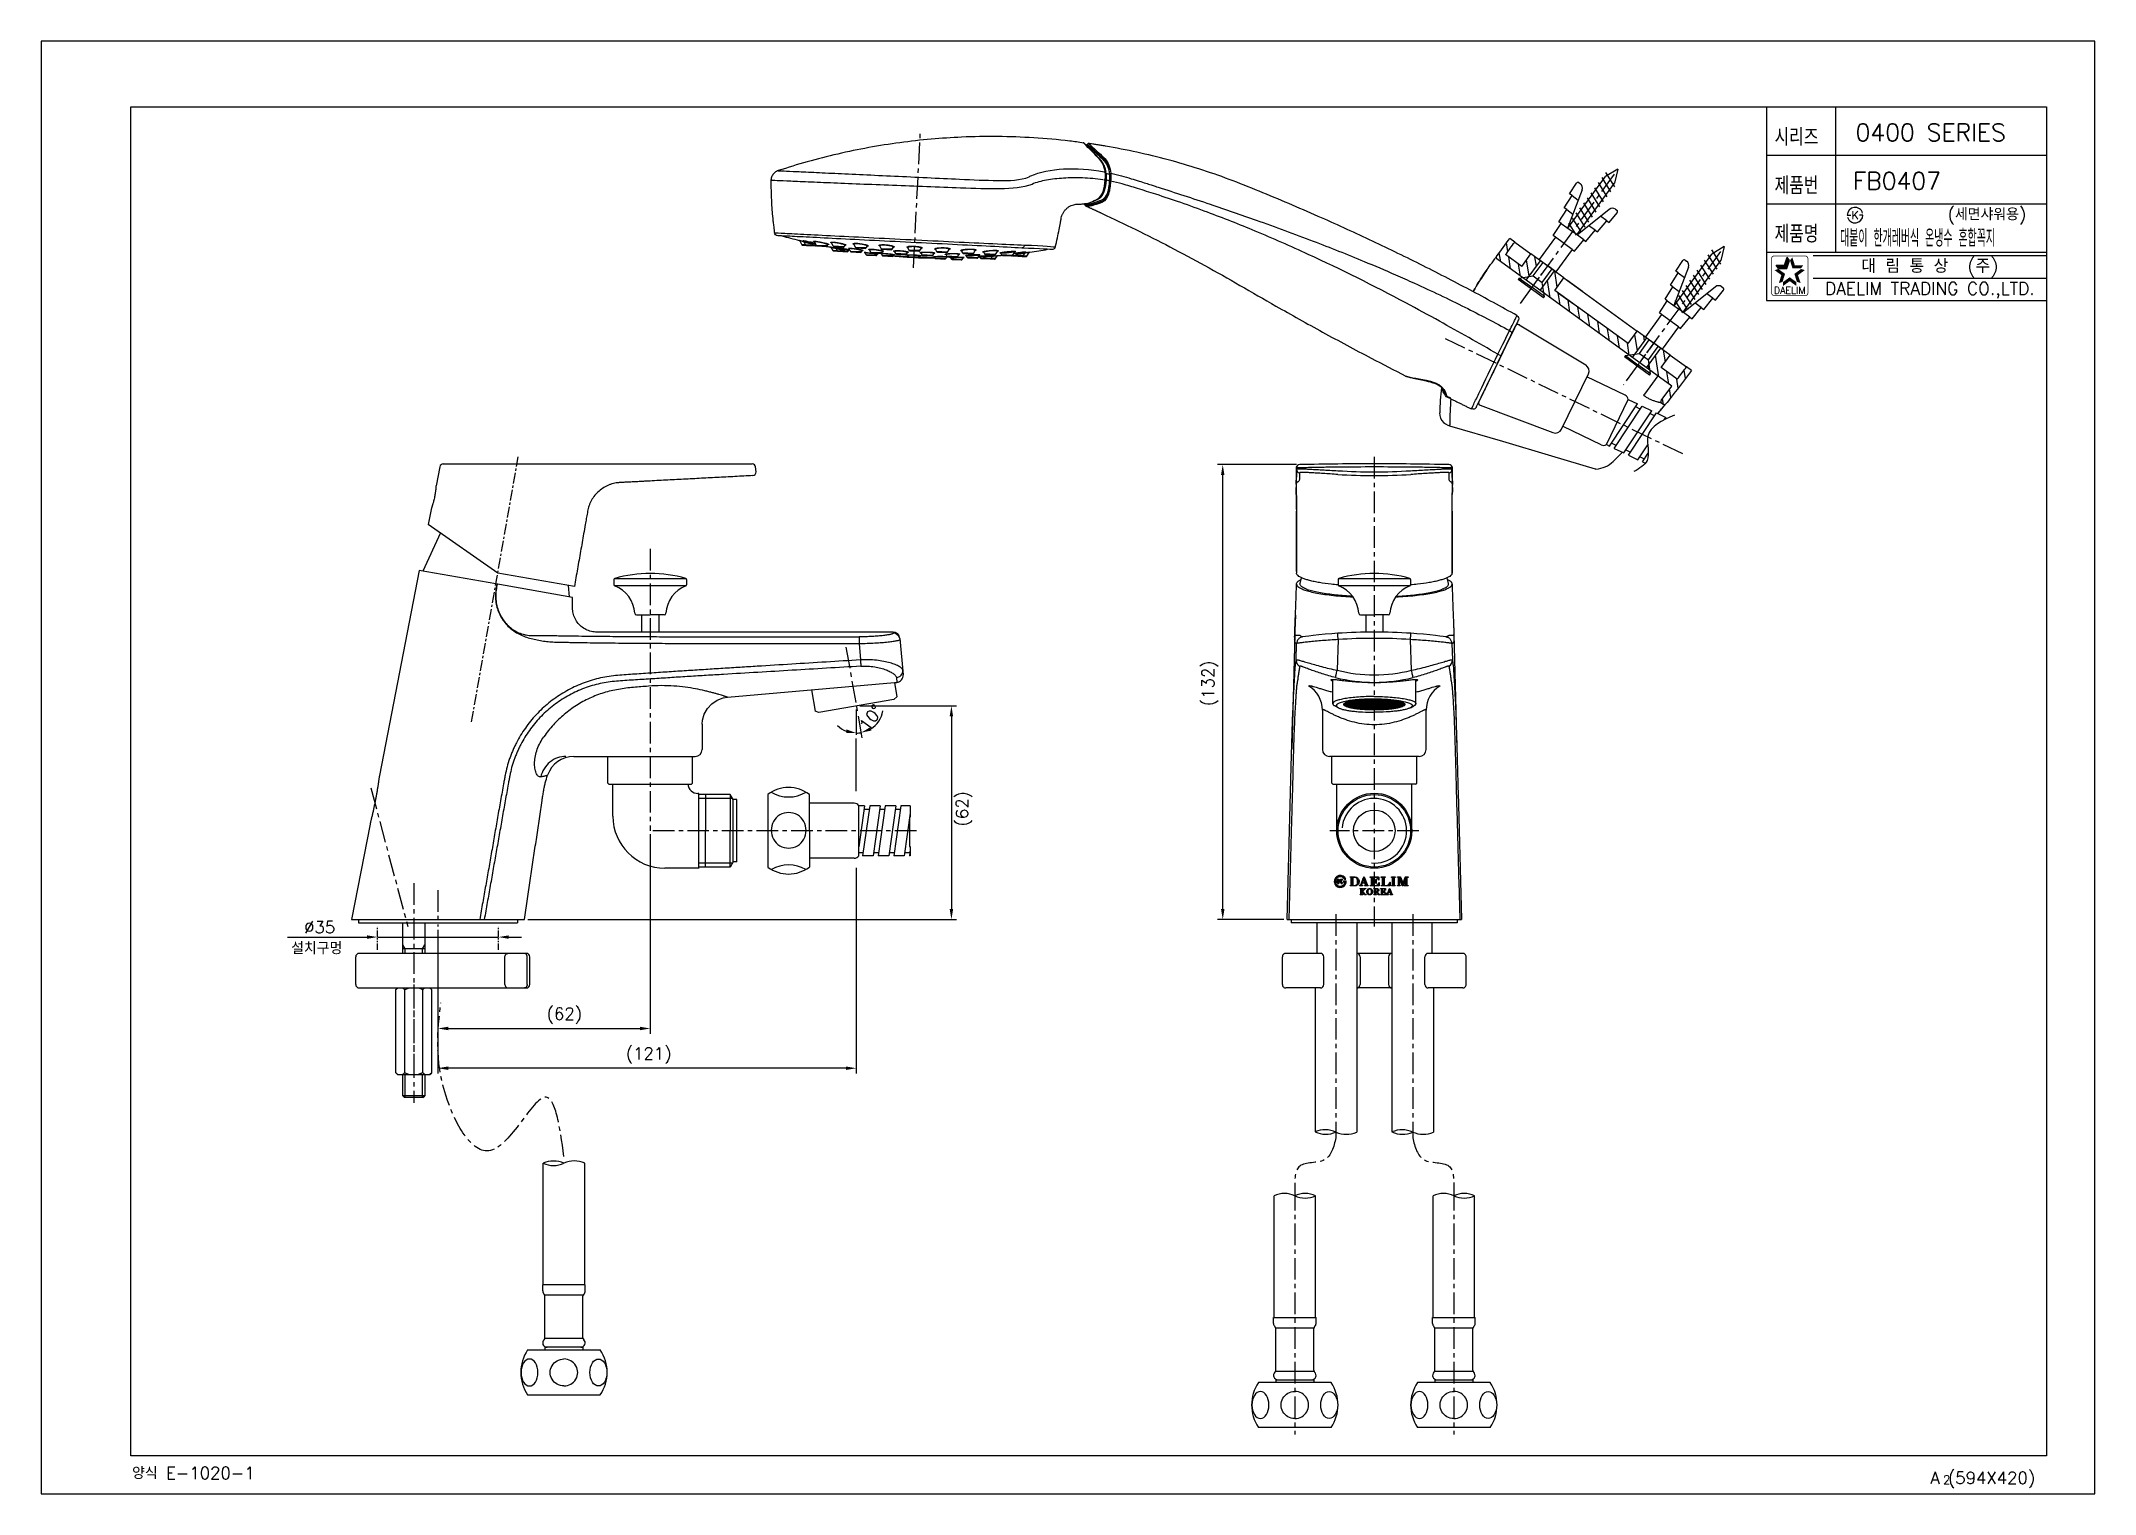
# Model space of a CAD drawing. Extents: x 23502 to 24096, y -2734 to -2314.
import ezdxf
from ezdxf.enums import TextEntityAlignment as Align

# ---------------------------------------------------------------- set-up
doc = ezdxf.new("R2010")
doc.units = 0
doc.header["$LTSCALE"] = 5
doc.header["$MEASUREMENT"] = 0
doc.linetypes.add('CENTER', pattern=[2, 1.25, -0.25, 0.25, -0.25])
doc.linetypes.add('PHANTOM', pattern=[2.5, 1.25, -0.25, 0.25, -0.25, 0.25, -0.25])
doc.layers.get('0').update_dxf_attribs({"color": 2, "linetype": 'CONTINUOUS'})
for name, color, linetype in [('$AUDIT_BAD_LAYER1', 7, 'CONTINUOUS'), ('02___PRT_ALL_AXES', 7, 'CONTINUOUS'), ('08_ALL_FEATURES', 7, 'CONTINUOUS'), ('1', 1, 'CENTER'), ('41', 7, 'CONTINUOUS'), ('CENTER', 1, 'CENTER'), ('CL', 1, 'CENTER'), ('D', 2, 'CONTINUOUS'), ('DIM', 2, 'CONTINUOUS'), ('DWG', 7, 'CONTINUOUS'), ('Make2D 표시선', 7, 'CONTINUOUS'), ('PH', 3, 'PHANTOM'), ('TXT', 4, 'CONTINUOUS'), ('W', 7, 'CONTINUOUS')]:
    doc.layers.add(name, color=color, linetype=linetype)
doc.styles.add('GHS', font='romans', dxfattribs={"bigfont": 'ghs'})
doc.styles.add('HAN', font='TXT.shx', dxfattribs={"bigfont": 'GHS.shx'})
doc.styles.add('ROMANS', font='ROMANS.shx', dxfattribs={"height": 3.5})

msp = doc.modelspace()

# ---------------------------------------------------------------- texts
at = {"color": 7, "style": 'GHS'}
for s, p in [('0400 SERIES', (24048.08, -2340.35)), ('FB0407', (24038.31, -2354.35))]:
    msp.add_text(s, height=5, dxfattribs=at).set_placement(p, align=Align.MIDDLE)
at = {"style": 'GHS'}
msp.add_text('(세면샤워용)', height=3.5, dxfattribs=at).set_placement((24052.97, -2365.75))
at = {"style": 'GHS', "width": 0.5}
msp.add_text('대붙이 한개레버식 온냉수 혼합꼭지', height=5, dxfattribs=at).set_placement((24021.86, -2373.37))
at = {"color": 7, "linetype": 'Continuous'}
for s, height, style, p in [('대 림 통 상  (주)', 4, 'GHS', (24047.83, -2379.24)), ('DAELIM TRADING CO.,LTD.', 3.6, 'ROMANS', (24047.83, -2386))]:
    msp.add_text(s, height=height, dxfattribs=dict(at, style=style)).set_placement(p, align=Align.MIDDLE)
at = {"color": 2, "linetype": 'Continuous', "style": 'ROMANS'}
msp.add_text('DAELIM', height=2, dxfattribs=at).set_placement((24007.3, -2387), align=Align.CENTER)
at = {"color": 7, "style": 'GHS'}
for s, height, p in [('양식 E-1020-1', 3.5, (23527.89, -2729.64)), ('A (594X420)', 3.5, (24047.97, -2731.04)), ('2', 2.5, (24051.61, -2731.11))]:
    msp.add_text(s, height=height, dxfattribs=at).set_placement(p)
at = {"layer": 'D', "char_height": 3.5, "attachment_point": 5, "style": 'GHS'}
for s, insert, rotation in [('\\A1;(132)', (23839.65, -2499.57), 90), ('\\A1;10°', (23741.6, -2509.52), 53.87535), ('\\A1;(62)', (23768.52, -2535.85), 90)]:
    msp.add_mtext(s, dxfattribs=dict(at, insert=insert, rotation=rotation))
for s, insert in [('%%C35', (23582.15, -2570.09)), ('\\A1;설치구멍', (23581.3, -2576.18)), ('\\A1;(62)', (23652.9, -2595.71)), ('\\A1;(121)', (23677.3, -2607.2))]:
    msp.add_mtext(s, dxfattribs=dict(at, insert=insert))
at = {"layer": 'DIM', "style": 'GHS', "width": 0.8}
for s, p in [('시리즈', (24002.91, -2344.2)), ('제품번', (24002.91, -2358.2)), ('제품명', (24002.91, -2372.2))]:
    msp.add_text(s, height=5, dxfattribs=at).set_placement(p)

# ---------------------------------------------------------------- blocks, each defined once
blk = doc.blocks.new('S')
at = {"layer": 'DWG', "color": 2}
for p, q in [((5568.04, 3273.82), (5567.54, 3273.82)), ((5567.54, 3264.82), (5567.54, 3273.82)), ((5568.04, 3273.82), (5568.04, 3269.32)), ((5568.04, 3273.82), (5570.94, 3270.92)), ((5583.79, 3273.12), (5587.98, 3273.36)), ((5583.79, 3272.32), (5583.79, 3273.12)), ((5587.98, 3274.17), (5592.17, 3274.41)), ((5587.98, 3273.36), (5587.98, 3274.17)), ((5599.43, 3274.15), (5587.98, 3271.06)), ((5587.98, 3273.36), (5587.98, 3269.32)), ((5592.17, 3275.28), (5596.35, 3275.51)), ((5592.17, 3274.41), (5592.17, 3275.28)), ((5592.17, 3274.41), (5592.17, 3272.19)), ((5596.35, 3276.4), (5600.01, 3276.61)), ((5596.35, 3275.51), (5596.35, 3276.4)), ((5596.35, 3275.51), (5596.35, 3273.32)), ((5600.54, 3276.11), (5600.54, 3275.6)), ((5568.04, 3264.82), (5568.04, 3269.32)), ((5568.04, 3264.82), (5570.94, 3267.72)), ((5570.94, 3270.92), (5575.79, 3270.92)), ((5570.94, 3270.92), (5570.94, 3267.72)), ((5570.94, 3267.72), (5575.79, 3267.72)), ((5583.79, 3272.32), (5575.79, 3272.32)), ((5575.79, 3272.32), (5575.79, 3269.32)), ((5575.79, 3266.32), (5575.79, 3269.32)), ((5583.79, 3266.32), (5583.79, 3272.32)), ((5587.82, 3267.72), (5589.37, 3271.57)), ((5587.98, 3270.92), (5606.46, 3270.92)), ((5587.98, 3265.28), (5587.98, 3269.32)), ((5587.98, 3267.72), (5606.46, 3267.72)), ((5599.43, 3264.49), (5587.98, 3267.59)), ((5589.37, 3267.07), (5591.18, 3271.57)), ((5591.18, 3267.07), (5592.99, 3271.57)), ((5592.99, 3267.07), (5594.8, 3271.57)), ((5594.8, 3267.07), (5596.61, 3271.57)), ((5596.61, 3267.07), (5598.42, 3271.57)), ((5598.42, 3267.07), (5600.23, 3271.57)), ((5600.23, 3267.07), (5602.04, 3271.57)), ((5602.04, 3267.07), (5603.85, 3271.57)), ((5603.85, 3267.07), (5605.66, 3271.57)), ((5605.66, 3267.07), (5607.47, 3271.57)), ((5610.33, 3269.33), (5606.46, 3270.92)), ((5610.33, 3269.33), (5606.47, 3267.72)), ((5567.54, 3264.82), (5568.04, 3264.82)), ((5583.79, 3266.32), (5575.79, 3266.32)), ((5583.79, 3266.32), (5583.79, 3265.52)), ((5583.79, 3265.52), (5587.98, 3265.28)), ((5587.98, 3265.28), (5587.98, 3264.47)), ((5587.98, 3264.47), (5592.17, 3264.23)), ((5592.17, 3264.23), (5592.17, 3266.45)), ((5592.17, 3264.23), (5592.17, 3263.37)), ((5592.17, 3263.37), (5596.35, 3263.13)), ((5596.35, 3263.13), (5596.35, 3265.32)), ((5596.35, 3263.13), (5596.35, 3262.24)), ((5596.35, 3262.24), (5600.01, 3262.03)), ((5600.54, 3263.04), (5600.54, 3262.53))]:
    blk.add_line(p, q, dxfattribs=at)
for centre, radius, start, end in [((5599.04, 3275.6), 1.5, 285.12089, 0.00049), ((5600.04, 3276.11), 0.5, 0.00049, 93.22542), ((5599.04, 3263.04), 1.5, 0.00049, 74.88009), ((5600.04, 3262.53), 0.5, 266.77556, 0.00049)]:
    blk.add_arc(centre, radius, start, end, dxfattribs=at)
blk = doc.blocks.new('A$C265F4C77')
at = {"layer": '1'}
blk.add_line((-104.44, -13.21), (-104.14, 25.74), dxfattribs=at)
at = {"layer": '41', "color": 0, "linetype": 'Continuous'}
for p, q in [((-55.65, 24.53), (-55.65, 24.36)), ((-55.79, 7.47), (-55.79, 7.16)), ((-137.6, -6.84), (-136.99, -7.91)), ((-135.93, -7.91), (-136.99, -7.91)), ((-136.73, -8.06), (-135.67, -8.07)), ((-136.53, -6.87), (-135.93, -7.91)), ((-132.84, -7.94), (-135.93, -7.91)), ((-135.67, -8.07), (-133.02, -8.09)), ((-133.4, -6.94), (-132.84, -7.94)), ((-129.66, -7.96), (-132.84, -7.94)), ((-132.58, -8.09), (-129.92, -8.11)), ((-129.66, -7.96), (-129.47, -7.64)), ((-128.44, -7.05), (-127.91, -7.98)), ((-128.43, -8.41), (-128, -9.18)), ((-126.67, -9.19), (-128, -9.18)), ((-124.74, -8), (-127.91, -7.98)), ((-127.74, -9.33), (-126.41, -9.34)), ((-127.65, -8.13), (-125, -8.15)), ((-127.1, -8.44), (-126.67, -9.19)), ((-123.5, -9.21), (-126.67, -9.19)), ((-126.41, -9.34), (-123.76, -9.36)), ((-124.74, -8), (-124.52, -7.63)), ((-123.5, -9.21), (-123.35, -8.96)), ((-123.25, -8.52), (-122.85, -9.22)), ((-119.68, -9.24), (-122.85, -9.22)), ((-122.59, -9.37), (-119.94, -9.39)), ((-121.96, -7.19), (-121.49, -8.03)), ((-118.32, -8.05), (-121.49, -8.03)), ((-121.23, -8.18), (-118.58, -8.2)), ((-119.68, -9.24), (-119.51, -8.95)), ((-118.63, -9.5), (-118.62, -9.5)), ((-118.62, -9.5), (-118.37, -9.95)), ((-118.37, -9.95), (-115.2, -9.98)), ((-118.32, -8.05), (-118.06, -7.61)), ((-118.11, -10.1), (-115.46, -10.12)), ((-117.35, -8.64), (-117, -9.26)), ((-113.83, -9.29), (-117, -9.26)), ((-116.74, -9.41), (-114.09, -9.43)), ((-115.2, -9.98), (-115.1, -9.81)), ((-115.1, -9.81), (-115.1, -9.81)), ((-114.43, -7.35), (-114.01, -8.08)), ((-110.84, -8.11), (-114.01, -8.08)), ((-113.87, -9.6), (-113.65, -9.99)), ((-113.83, -9.29), (-113.62, -8.93)), ((-113.76, -8.24), (-111.1, -8.26)), ((-110.47, -10.01), (-113.65, -9.99)), ((-113.39, -10.14), (-110.73, -10.16)), ((-110.84, -8.11), (-110.53, -7.58)), ((-110.47, -10.01), (-110.35, -9.8)), ((-110.41, -9.91), (-106.06, -9.94)), ((-110.39, -9.86), (-106.09, -9.9)), ((-110.12, -8.78), (-109.82, -9.32)), ((-106.65, -9.34), (-109.82, -9.32)), ((-109.56, -9.47), (-106.91, -9.49)), ((-106.65, -9.34), (-106.39, -8.9)), ((-106.35, -7.52), (-105.99, -8.15)), ((-106.18, -9.74), (-106.01, -10.05)), ((-102.83, -10.07), (-106.01, -10.05)), ((-102.82, -8.17), (-105.99, -8.15)), ((-105.75, -10.2), (-103.09, -10.22)), ((-105.73, -8.3), (-103.08, -8.32)), ((-102.83, -10.07), (-102.66, -9.78)), ((-102.82, -8.17), (-102.45, -7.55)), ((-102.77, -9.97), (-98.42, -10)), ((-102.74, -9.92), (-98.45, -9.96)), ((-102.43, -8.94), (-102.18, -9.38)), ((-99.01, -9.4), (-102.18, -9.38)), ((-101.92, -9.53), (-99.27, -9.55)), ((-99.01, -9.4), (-98.69, -8.87)), ((-98.49, -9.89), (-98.36, -10.11)), ((-95.19, -10.13), (-98.36, -10.11)), ((-98.27, -7.67), (-97.97, -8.21)), ((-98.11, -10.26), (-95.45, -10.28)), ((-94.79, -8.23), (-97.97, -8.21)), ((-97.71, -8.36), (-95.06, -8.38)), ((-95.2, -9.08), (-95, -9.43)), ((-95.19, -10.13), (-94.97, -9.75)), ((-91.83, -9.46), (-95, -9.43)), ((-95, -9.91), (-95, -9.91)), ((-94.79, -8.23), (-94.36, -7.5)), ((-94.74, -9.58), (-92.09, -9.6)), ((-93.74, -9.98), (-93.64, -10.14)), ((-93.64, -10.14), (-90.47, -10.17)), ((-93.38, -10.29), (-90.73, -10.32)), ((-91.83, -9.46), (-91.46, -8.83)), ((-90.74, -7.82), (-90.49, -8.27)), ((-87.32, -8.29), (-90.49, -8.27)), ((-90.47, -10.17), (-90.21, -9.73)), ((-90.23, -8.42), (-87.58, -8.44)), ((-90.21, -9.73), (-90.21, -9.73)), ((-89.31, -9.19), (-89.15, -9.48)), ((-85.97, -9.5), (-89.15, -9.48)), ((-88.89, -9.63), (-86.24, -9.65)), ((-87.32, -8.29), (-86.83, -7.46)), ((-85.97, -9.5), (-85.56, -8.8)), ((-85.47, -9.25), (-85.47, -9.26)), ((-85.47, -9.26), (-85.33, -9.51)), ((-82.15, -9.53), (-85.33, -9.51)), ((-85.07, -9.66), (-82.42, -9.68)), ((-84.28, -7.94), (-84.07, -8.32)), ((-80.9, -8.34), (-84.07, -8.32)), ((-83.81, -8.47), (-81.16, -8.49)), ((-82.42, -9.68), (-81.09, -9.69)), ((-82.15, -9.53), (-81.71, -8.78)), ((-80.83, -9.54), (-82.14, -9.53)), ((-80.9, -8.34), (-80.35, -7.41)), ((-80.83, -9.54), (-80.38, -8.77)), ((-79.33, -8.03), (-79.14, -8.35)), ((-75.97, -8.38), (-79.14, -8.35)), ((-78.89, -8.51), (-76.23, -8.53)), ((-75.97, -8.38), (-75.39, -7.39)), ((-72.87, -8.4), (-75.97, -8.38)), ((-75.79, -8.53), (-73.14, -8.55)), ((-73.14, -8.55), (-72.08, -8.56)), ((-72.87, -8.4), (-72.26, -7.36)), ((-71.82, -8.41), (-72.87, -8.4)), ((-71.82, -8.41), (-71.2, -7.35))]:
    blk.add_line(p, q, dxfattribs=at)
at = {"layer": '41', "color": 7, "linetype": 'Continuous', "extrusion": (-0.000153475, 1.19147e-06, -1)}
blk.add_arc((144.06, -4.6, 0.02), 1, 270.44425, 349.267, dxfattribs=at)
at = {"layer": '41', "color": 7, "linetype": 'Continuous'}
for start, end in [(257.13225, 258.79239), (280.31833, 281.97816)]:
    blk.add_arc((-103.03, 168.69), 178.79, start, end, dxfattribs=at)
at = {"layer": '41', "color": 7, "linetype": 'Continuous', "extrusion": (0, 0, -1)}
blk.add_arc((64.7, -5.22, 0), 1, 191.75043, 270.4448, dxfattribs=at)
at = {"layer": '41', "color": 0, "linetype": 'Continuous', "extrusion": (0.00094171, -0.00017484, 1)}
blk.add_arc((-137.86, -6.97, -0.1), 0.3, 27.03864, 79.4559, dxfattribs=at)
at = {"layer": '41', "color": 0, "linetype": 'Continuous'}
for centre, radius, start, end in [((-136.73, -7.76), 0.3, 209.55521, 269.55521), ((-135.67, -7.77), 0.3, 209.55521, 269.55521), ((-133.02, -7.79), 0.3, 269.55521, 317.19053), ((-132.58, -7.79), 0.3, 209.55521, 269.55521), ((-129.92, -7.81), 0.3, 269.55521, 329.55521), ((-103.03, 168.69), 178.79, 261.39259, 261.76973), ((-127.74, -9.03), 0.3, 209.55521, 269.55521), ((-127.65, -7.83), 0.3, 209.55521, 269.55521), ((-126.41, -9.04), 0.3, 209.55521, 269.55521), ((-125, -7.85), 0.3, 269.55521, 329.55521), ((-123.76, -9.06), 0.3, 269.55521, 329.55521), ((-122.59, -9.07), 0.3, 209.55521, 269.55521), ((-121.23, -7.88), 0.3, 209.55521, 269.55521), ((-119.94, -9.09), 0.3, 269.55521, 329.55521), ((-118.58, -7.9), 0.3, 269.55521, 329.55521), ((-118.11, -9.8), 0.3, 209.55521, 269.55521), ((-116.74, -9.11), 0.3, 209.55521, 269.55521), ((-115.45, -9.82), 0.3, 269.55521, 329.55521), ((-114.09, -9.13), 0.3, 269.55521, 329.55521), ((-113.75, -7.94), 0.3, 209.55521, 269.55521), ((-103.03, 168.69), 178.79, 266.52, 266.55669), ((-113.39, -9.84), 0.3, 209.55521, 269.55521), ((-111.1, -7.96), 0.3, 269.55521, 329.55521), ((-110.73, -9.86), 0.3, 269.55521, 329.55521), ((-103.66, 87.09), 97.31, 266.00054, 268.7284), ((-109.56, -9.17), 0.3, 209.55521, 269.55521), ((-106.91, -9.19), 0.3, 269.55521, 329.55521), ((-105.74, -9.9), 0.3, 209.55521, 269.55521), ((-105.73, -8), 0.3, 209.55521, 269.55521), ((-103.09, -9.92), 0.3, 269.55521, 329.55521), ((-103.08, -8.02), 0.3, 269.55521, 329.55521), ((-103.66, 87.09), 97.31, 270.38201, 273.10987), ((-101.92, -9.23), 0.3, 209.55521, 269.55521), ((-99.27, -9.25), 0.3, 269.55521, 329.55521), ((-98.1, -9.96), 0.3, 209.55521, 269.55521), ((-97.71, -8.06), 0.3, 209.55521, 269.55521), ((-95.45, -9.98), 0.3, 269.55521, 329.55521), ((-95.05, -8.08), 0.3, 269.55521, 329.55521), ((-94.74, -9.28), 0.3, 209.55521, 269.55521), ((-93.38, -9.99), 0.3, 209.55521, 269.55521), ((-92.09, -9.3), 0.3, 269.55521, 329.55521), ((-90.73, -10.02), 0.3, 269.55521, 329.55521), ((-90.23, -8.12), 0.3, 209.55521, 269.55521), ((-88.89, -9.33), 0.3, 209.55521, 269.55521), ((-87.58, -8.14), 0.3, 269.55521, 329.55521), ((-86.23, -9.35), 0.3, 269.55521, 329.55521), ((-103.03, 168.69), 178.79, 275.51943, 275.72684), ((-85.07, -9.36), 0.3, 209.55521, 269.55521), ((-83.81, -8.17), 0.3, 209.55521, 269.55521), ((-82.41, -9.38), 0.3, 269.55521, 329.55521), ((-81.16, -8.19), 0.3, 269.55521, 329.55521), ((-81.09, -9.39), 0.3, 269.55521, 329.55521), ((-103.03, 168.69), 178.79, 277.34967, 277.71784), ((-78.88, -8.21), 0.3, 209.55521, 269.55521), ((-76.23, -8.23), 0.3, 269.55521, 329.55521), ((-75.79, -8.23), 0.3, 221.91988, 269.55521), ((-73.13, -8.25), 0.3, 269.55521, 329.55521), ((-72.08, -8.26), 0.3, 269.55521, 329.55521)]:
    blk.add_arc(centre, radius, start, end, dxfattribs=at)
at = {"layer": '41', "color": 0, "linetype": 'Continuous', "extrusion": (0.000569813, -4.42362e-06, 1)}
blk.add_arc((-128.7, -8.54, -0.06), 0.3, 25.94324, 82.37895, dxfattribs=at)
at = {"layer": '41', "color": 0, "linetype": 'Continuous', "extrusion": (0.000466454, -3.62121e-06, -1)}
blk.add_arc((80.11, -8.92, -0.05), 0.3, 29.7868, 83.32184, dxfattribs=at)
at = {"layer": '41', "color": 0, "linetype": 'Continuous', "extrusion": (-0.000959766, -0.00016282, -1)}
blk.add_arc((70.93, -7.49, 0.1), 0.3, 28.03242, 80.34755, dxfattribs=at)
at = {"layer": '41', "color": 0, "linetype": 'Continuous', "extrusion": (0, 0, -1)}
blk.add_arc((-70.08, -20.43, 0), 1, 116.74414, 203.44479, dxfattribs=at)
at = {"layer": '41', "color": 7, "linetype": 'Continuous', "extrusion": (1.0966e-06, 0.000141255, -1)}
blk.add_arc((-58.92, -46.17, -0.01), 1, 203.44457, 293.51941, dxfattribs=at)
at = {"layer": '41', "color": 7, "linetype": 'Continuous'}
for points, knots in [([(-92.14, 25.12), (-95.07, 24.87), (-101.01, 24.23), (-109.92, 22.84), (-118.87, 21.03), (-127.73, 18.8), (-136.36, 16.2), (-141.99, 14.22), (-144.72, 13.19)], [0, 0, 0, 0, 0.162638, 0.33144, 0.500243, 0.669046, 0.837848, 1, 1, 1, 1]), ([(-56.89, 24.94), (-58.21, 25.1), (-63, 25.58), (-71.29, 25.89), (-81.74, 25.85), (-88.68, 25.43), (-92.15, 25.13)], [0, 0, 0, 0, 0.112692, 0.408737, 0.704782, 1, 1, 1, 1]), ([(70.52, -19.55), (65.92, -17.22), (56.42, -12.56), (41.9, -5.86), (26.98, 0.61), (14.07, 5.84), (3.22, 9.98), (-5.49, 13.21), (-14.25, 16.3), (-23.15, 18.96), (-32.17, 21.19), (-41.28, 23), (-47.41, 23.92), (-50.48, 24.31)], [0, 0, 0, 0, 0.119752, 0.245506, 0.37126, 0.49701, 0.568868, 0.64073, 0.712586, 0.784439, 0.856292, 0.928147, 1, 1, 1, 1]), ([(-144.72, 13.19), (-144.81, 13.16), (-145.06, 13.06), (-145.46, 12.82), (-145.88, 12.46), (-146.23, 12.02), (-146.5, 11.5), (-146.66, 10.93), (-146.72, 10.51), (-146.7, 10.29), (-146.69, 10.27)], [0, 0, 0, 0, 0.069178, 0.219295, 0.365043, 0.511553, 0.666741, 0.825985, 0.987016, 1, 1, 1, 1]), ([(-146.69, 10.27), (-146.67, 9.55), (-146.6, 7.89), (-146.43, 5.46), (-146.21, 3.19), (-146.02, 1.51), (-145.87, 0.32), (-145.73, -0.66), (-145.56, -1.77), (-145.33, -3.22), (-145.13, -4.3), (-145.02, -4.9)], [0, 0, 0, 0, 0.14249, 0.326775, 0.476489, 0.591632, 0.658853, 0.711882, 0.784505, 0.880544, 1, 1, 1, 1]), ([(-63.73, -5.42), (-63.55, -4.55), (-63.22, -2.85), (-62.84, -0.51), (-62.58, 1.32), (-62.43, 2.6), (-62.29, 3.5), (-62.01, 4.3), (-61.58, 5.06), (-61.03, 5.74), (-60.38, 6.29), (-59.68, 6.72), (-58.81, 7.07), (-57.92, 7.24), (-57.3, 7.23), (-57.07, 7.21)], [0, 0, 0, 0, 0.166935, 0.324749, 0.446562, 0.514295, 0.566003, 0.618263, 0.672726, 0.72885, 0.782155, 0.831626, 0.882786, 0.957759, 1, 1, 1, 1]), ([(-50.63, 4.85), (-47.31, 3.47), (-40.6, 0.59), (-30.49, -3.99), (-20.21, -8.93), (-9.79, -14.27), (1.77, -20.33), (14.69, -26.82), (27.48, -33.01), (35.7, -36.82), (39.11, -38.38)], [0, 0, 0, 0, 0.108349, 0.21975, 0.334201, 0.451706, 0.572264, 0.727253, 0.887012, 1, 1, 1, 1]), ([(-73.42, -6.15), (-78.55, -6.11), (-85.59, -6.05), (-97.38, -5.96), (-101.43, -5.93), (-109.64, -5.87), (-113.63, -5.84), (-125.26, -5.75), (-132.02, -5.69), (-139.1, -5.64), (-140.95, -5.63), (-143.42, -5.61), (-144.07, -5.6), (-144.07, -5.6)], [0, 0, 0, 0, 0.250007, 0.250007, 0.375011, 0.375011, 0.500014, 0.500014, 0.750022, 0.750022, 0.875025, 0.875025, 1, 1, 1, 1]), ([(-64.71, -6.22), (-64.71, -6.22), (-64.71, -6.22), (-64.71, -6.22), (-67.98, -6.19), (-73.42, -6.15)], [0, 0, 0, 0, 0.000021, 0.000021, 1, 1, 1, 1]), ([(66.5, -31.19), (65.67, -33.11), (64.87, -34.96), (63.33, -38.5), (62.6, -40.18), (61.34, -43.09), (60.8, -44.34), (60.04, -46.08), (59.83, -46.58), (59.83, -46.57), (59.83, -46.57), (59.83, -46.57)], [0, 0, 0, 0, 0.249983, 0.249983, 0.499966, 0.499966, 0.749949, 0.749949, 0.999932, 0.999932, 1, 1, 1, 1])]:
    blk.add_open_spline(points, degree=3, knots=knots, dxfattribs=at)
at = {"layer": '41', "color": 0, "linetype": 'Continuous'}
for points, knots in [([(-52.01, 20.44), (-53.39, 21.79), (-54.61, 22.94), (-56.34, 24.5), (-56.85, 24.95), (-56.92, 25.01)], [0, 0, 0, 0, 0.516884, 0.516884, 1, 1, 1, 1]), ([(-56.24, 24.49), (-56.31, 24.55), (-56.47, 24.69), (-56.66, 24.86), (-56.74, 24.93), (-56.75, 24.94), (-56.76, 24.94), (-56.76, 24.94), (-56.77, 24.95), (-56.77, 24.96), (-56.8, 24.98), (-56.84, 25), (-56.88, 25), (-56.89, 25.01)], [0, 0, 0, 0, 0.201793, 0.521929, 0.833809, 0.910212, 0.949108, 0.964968, 0.967636, 0.969682, 0.973234, 0.994881, 1, 1, 1, 1]), ([(-51.85, 20.41), (-52.03, 20.59), (-52.54, 21.08), (-53.26, 21.78), (-54.03, 22.5), (-54.7, 23.11), (-55.29, 23.65), (-55.8, 24.11), (-56.21, 24.46), (-56.5, 24.72), (-56.69, 24.89), (-56.74, 24.93), (-56.76, 24.94), (-56.76, 24.94)], [0, 0, 0, 0, 0.06774, 0.189498, 0.289469, 0.395462, 0.500779, 0.604863, 0.706939, 0.806544, 0.903561, 0.988568, 1, 1, 1, 1]), ([(-55.28, 24.85), (-55.29, 24.85), (-55.32, 24.86), (-55.39, 24.86), (-55.49, 24.84), (-55.58, 24.77), (-55.64, 24.68), (-55.66, 24.59), (-55.65, 24.54), (-55.65, 24.53)], [0, 0, 0, 0, 0.038141, 0.183512, 0.363982, 0.55046, 0.754968, 0.912751, 1, 1, 1, 1]), ([(-51.15, 20.85), (-52.46, 21.92), (-53.58, 22.86), (-55.19, 24.18), (-55.65, 24.56), (-55.65, 24.56)], [0, 0, 0, 0, 0.500139, 0.500139, 1, 1, 1, 1]), ([(-51.16, 20.49), (-52.43, 21.6), (-53.56, 22.6), (-55.19, 24), (-55.65, 24.39), (-55.65, 24.39)], [0, 0, 0, 0, 0.500002, 0.500002, 1, 1, 1, 1]), ([(-55.32, 24.86), (-55.32, 24.86), (-54.86, 24.47), (-53.28, 23.13), (-52.18, 22.18), (-50.9, 21.1)], [0, 0, 0, 0, 0.499954, 0.499954, 1, 1, 1, 1]), ([(-50.3, 17.97), (-50.32, 18.04), (-50.44, 18.42), (-50.74, 19.02), (-51.24, 19.76), (-51.6, 20.21), (-51.83, 20.41), (-51.85, 20.42)], [0, 0, 0, 0, 0.071087, 0.40979, 0.702104, 0.978365, 1, 1, 1, 1]), ([(-50.9, 21.1), (-50.77, 20.98), (-50.63, 20.86), (-50.51, 20.73), (-50.51, 20.73), (-50.51, 20.73), (-50.51, 20.73)], [0, 0, 0, 0, 0.999912, 0.999912, 0.999912, 1, 1, 1, 1]), ([(-50.2, 16.8), (-50.28, 17.24), (-50.39, 17.66), (-50.53, 18.07), (-50.53, 18.07), (-50.53, 18.07), (-50.53, 18.07)], [0, 0, 0, 0, 0.999963, 0.999963, 0.999963, 1, 1, 1, 1]), ([(-49.98, 16.8), (-49.99, 16.88), (-50.07, 17.28), (-50.17, 17.68), (-50.29, 17.97), (-50.29, 17.97)], [0, 0, 0, 0, 0.202841, 0.993882, 1, 1, 1, 1]), ([(-144.76, 13.18), (-144.76, 13.18), (-144.76, 13.18), (-144.76, 13.18), (-144.38, 13.18), (-142.92, 13.18), (-141.83, 13.18), (-138.98, 13.17), (-137.25, 13.16), (-133.19, 13.14), (-130.86, 13.13), (-125.82, 13.11), (-123.04, 13.1), (-117.23, 13.08), (-114.21, 13.07), (-104.84, 13.03), (-98.38, 12.99), (-92.24, 12.97)], [0, 0, 0, 0, 0.000083, 0.000083, 0.125072, 0.125072, 0.250062, 0.250062, 0.375052, 0.375052, 0.500041, 0.500041, 0.625031, 0.625031, 0.750021, 0.750021, 1, 1, 1, 1]), ([(-92.24, 12.97), (-88.38, 12.95), (-84.66, 12.95), (-77.81, 13.16), (-74.63, 13.32), (-72.18, 14.53)], [0, 0, 0, 0, 0.5, 0.5, 1, 1, 1, 1]), ([(-71.22, 12.36), (-73.75, 11.22), (-76.92, 10.86), (-83.96, 10.46), (-87.76, 10.41), (-91.85, 10.4)], [0, 0, 0, 0, 0.5, 0.5, 1, 1, 1, 1]), ([(-72.18, 14.53), (-72, 14.62), (-71.82, 14.7), (-71.63, 14.78), (-71.63, 14.78), (-71.63, 14.78), (-71.63, 14.78)], [0, 0, 0, 0, 0.999933, 0.999933, 0.999933, 1, 1, 1, 1]), ([(-71.63, 14.78), (-69.17, 16.01), (-65.88, 16.83), (-58.66, 17.57), (-54.59, 17.44), (-50.54, 16.85)], [0, 0, 0, 0, 0.5, 0.5, 1, 1, 1, 1]), ([(-50.79, 14.54), (-52.79, 14.75), (-54.75, 14.87), (-58.59, 14.85), (-60.42, 14.72), (-63.9, 14.34), (-65.57, 14.09), (-68.62, 13.42), (-70.03, 13.02), (-71.22, 12.36)], [0, 0, 0, 0, 0.25, 0.25, 0.5, 0.5, 0.75, 0.75, 1, 1, 1, 1]), ([(-50.77, 8.37), (-49.95, 8.82), (-49.48, 9.65), (-48.95, 11.76), (-48.87, 13), (-48.83, 14.29)], [0, 0, 0, 0, 0.5, 0.5, 1, 1, 1, 1]), ([(-48.54, 14.25), (-48.59, 12.89), (-48.69, 11.6), (-49.27, 9.44), (-49.77, 8.59), (-50.61, 8.13)], [0, 0, 0, 0, 0.5, 0.5, 1, 1, 1, 1]), ([(-48.87, 14.37), (-48.91, 13.23), (-49, 12.14), (-49.46, 10.28), (-49.85, 9.5), (-50.51, 9)], [0, 0, 0, 0, 0.5, 0.5, 1, 1, 1, 1]), ([(-50.14, 14.47), (-50.14, 14.47), (-50.14, 14.47), (-50.14, 14.47), (-50.12, 14.72), (-50.12, 14.97), (-50.11, 15.22), (-50.11, 15.56), (-50.12, 15.9), (-50.14, 16.22), (-50.15, 16.42), (-50.17, 16.62), (-50.2, 16.8), (-50.2, 16.8), (-50.2, 16.8), (-50.2, 16.8)], [0, 0, 0, 0, 0.000024, 0.000024, 0.000024, 0.307399, 0.307399, 0.307399, 0.727352, 0.727352, 0.727352, 0.999976, 0.999976, 0.999976, 1, 1, 1, 1]), ([(-49.95, 16.62), (-49.92, 16.45), (-49.9, 16.28), (-49.88, 16.09), (-49.86, 15.81), (-49.84, 15.5), (-49.84, 15.2), (-49.84, 14.97), (-49.84, 14.74), (-49.85, 14.52)], [0, 0, 0, 0, 0.2748, 0.2748, 0.2748, 0.694166, 0.694166, 0.694166, 1, 1, 1, 1]), ([(-48.96, 16.29), (-48.93, 16.13), (-48.91, 15.94), (-48.89, 15.75), (-48.87, 15.48), (-48.86, 15.19), (-48.86, 14.91), (-48.86, 14.73), (-48.86, 14.55), (-48.87, 14.37)], [0, 0, 0, 0, 0.310249, 0.310249, 0.310249, 0.738272, 0.738272, 0.738272, 1, 1, 1, 1]), ([(-48.83, 14.29), (-48.82, 14.52), (-48.82, 14.74), (-48.82, 14.97), (-48.82, 15.28), (-48.83, 15.59), (-48.85, 15.87), (-48.86, 16.04), (-48.88, 16.21), (-48.9, 16.36)], [0, 0, 0, 0, 0.312552, 0.312552, 0.312552, 0.74271, 0.74271, 0.74271, 1, 1, 1, 1]), ([(-48.58, 16.54), (-48.58, 16.54), (-48.58, 16.54), (-48.58, 16.54), (-48.56, 16.37), (-48.55, 16.18), (-48.54, 15.99), (-48.52, 15.68), (-48.51, 15.34), (-48.52, 15), (-48.52, 14.75), (-48.53, 14.49), (-48.54, 14.24), (-48.54, 14.24), (-48.54, 14.24), (-48.54, 14.24)], [0, 0, 0, 0, 0.000025, 0.000025, 0.000025, 0.260317, 0.260317, 0.260317, 0.689007, 0.689007, 0.689007, 0.999975, 0.999975, 0.999975, 1, 1, 1, 1]), ([(-48.58, 16.53), (-47.53, 16.33), (-45.55, 15.95), (-42.81, 15.26), (-40.46, 14.65), (-38.49, 14.13), (-36.91, 13.7), (-35.71, 13.37), (-32.52, 12.5), (-27.17, 11.02), (-17.57, 8.3), (-4.9, 4.53), (10.19, -0.3), (23.8, -5.05), (33.7, -8.77), (43.64, -12.69), (54.95, -17.46), (64.21, -21.86), (68.59, -23.95)], [0, 0, 0, 0, 0.025931, 0.048678, 0.068237, 0.084609, 0.097792, 0.107788, 0.114596, 0.177778, 0.241928, 0.355622, 0.496925, 0.624611, 0.703805, 0.752378, 0.882716, 1, 1, 1, 1]), ([(65.5, -30.93), (59.76, -27.98), (50.73, -23.34), (32.17, -14.24), (14.09, -6.14), (-5.51, 1.49), (-18.05, 5.84), (-27.8, 8.88), (-34.67, 10.87), (-40.38, 12.4), (-44.77, 13.56), (-47.4, 14.04), (-48.54, 14.25)], [0, 0, 0, 0, 0.157344, 0.247656, 0.503982, 0.640054, 0.760692, 0.827631, 0.889137, 0.934853, 0.971804, 1, 1, 1, 1]), ([(-91.85, 10.4), (-98.23, 10.37), (-104.96, 10.35), (-114.74, 10.31), (-117.89, 10.3), (-123.97, 10.29), (-126.87, 10.28), (-132.15, 10.27), (-134.59, 10.27), (-138.84, 10.27), (-140.65, 10.27), (-143.64, 10.27), (-144.78, 10.27), (-146.3, 10.27), (-146.7, 10.27), (-146.7, 10.27), (-146.7, 10.27), (-146.7, 10.27)], [0, 0, 0, 0, 0.25, 0.25, 0.374999, 0.374999, 0.499999, 0.499999, 0.624999, 0.624999, 0.749999, 0.749999, 0.874999, 0.874999, 0.999998, 0.999998, 1, 1, 1, 1]), ([(-57.1, 7.22), (-57.11, 7.22), (-56.73, 7.33), (-55.72, 7.43), (-55.48, 7.46), (-55.23, 7.52)], [0, 0, 0, 0, 0.795792, 0.795792, 1, 1, 1, 1]), ([(-55.79, 7.47), (-55.79, 7.47), (-55.79, 7.47), (-55.78, 7.47), (-55.39, 7.38), (-53.87, 7.55), (-52.79, 7.96), (-51.45, 8.5)], [0, 0, 0, 0, 0.001514, 0.001514, 0.500757, 0.500757, 1, 1, 1, 1]), ([(-55.79, 7.16), (-55.79, 7.16), (-55.79, 7.16), (-55.79, 7.16), (-55.39, 7.06), (-53.85, 7.24), (-52.74, 7.63), (-51.36, 8.11)], [0, 0, 0, 0, 0.00005, 0.00005, 0.500025, 0.500025, 1, 1, 1, 1]), ([(-51.21, 7.86), (-52.54, 7.37), (-53.65, 6.96), (-55.19, 6.78), (-55.59, 6.88), (-55.6, 6.88), (-55.19, 6.78), (-54.11, 6.91), (-53.73, 7), (-53.3, 7.13)], [0, 0, 0, 0, 0.293025, 0.293025, 0.586049, 0.586049, 0.879074, 0.879074, 1, 1, 1, 1]), ([(-51.21, 7.86), (-52.54, 7.37), (-53.65, 6.96), (-55.19, 6.78), (-55.59, 6.88), (-55.6, 6.88)], [0, 0, 0, 0, 0.500002, 0.500002, 1, 1, 1, 1]), ([(-55.23, 7.52), (-54.98, 7.58), (-54.72, 7.66), (-53.86, 7.99), (-53.21, 8.34), (-52.53, 8.73)], [0, 0, 0, 0, 0.327451, 0.327451, 1, 1, 1, 1]), ([(-55.08, 7.51), (-54.9, 7.55), (-54.53, 7.66), (-53.89, 7.94), (-53.18, 8.32), (-52.65, 8.58), (-52.36, 8.72)], [0, 0, 0, 0, 0.226066, 0.459597, 0.72111, 1, 1, 1, 1]), ([(-52, 8.92), (-51.82, 9.02), (-51.46, 9.25), (-51.01, 9.71), (-50.64, 10.28), (-50.41, 10.8), (-50.31, 11.14), (-50.28, 11.25)], [0, 0, 0, 0, 0.203886, 0.433687, 0.663315, 0.894302, 1, 1, 1, 1]), ([(-50.61, 8.13), (-50.61, 8.13), (-50.61, 8.13), (-50.61, 8.13), (-50.76, 8.04), (-50.93, 7.96), (-51.11, 7.9)], [0, 0, 0, 0, 0.000078, 0.000078, 0.000078, 1, 1, 1, 1]), ([(-145.04, -4.79), (-145.04, -4.79), (-145.04, -4.79), (-145.04, -4.79), (-144.37, -4.79), (-141.82, -4.81), (-139.92, -4.82), (-132.64, -4.88), (-125.7, -4.94), (-113.77, -5.03), (-109.68, -5.06), (-101.27, -5.12), (-97.12, -5.15), (-89.06, -5.2), (-85.25, -5.22), (-78.31, -5.25), (-75.22, -5.26), (-72.65, -5.25)], [0, 0, 0, 0, 0.00001, 0.00001, 0.125009, 0.125009, 0.250007, 0.250007, 0.500005, 0.500005, 0.625004, 0.625004, 0.750002, 0.750002, 0.875001, 0.875001, 1, 1, 1, 1]), ([(-72.64, -5.27), (-72.64, -5.29), (-72.64, -5.3), (-72.64, -5.32), (-72.66, -5.43), (-72.69, -5.54), (-72.73, -5.63), (-72.77, -5.73), (-72.83, -5.82), (-72.89, -5.9), (-72.96, -5.97), (-73.04, -6.03), (-73.13, -6.08), (-73.21, -6.12), (-73.3, -6.14), (-73.39, -6.15), (-73.4, -6.15), (-73.41, -6.15), (-73.42, -6.15)], [0, 0, 0, 0, 0.028811, 0.028811, 0.028811, 0.261252, 0.261252, 0.261252, 0.493694, 0.493694, 0.493694, 0.733453, 0.733453, 0.733453, 0.965909, 0.965909, 0.965909, 1, 1, 1, 1]), ([(-72.65, -5.26), (-67.05, -5.1), (-63.73, -5.42), (-63.72, -5.42), (-63.72, -5.42), (-63.72, -5.42)], [0, 0, 0, 0, 0.999963, 0.999963, 1, 1, 1, 1]), ([(-137.81, -6.68), (-137.81, -6.68), (-137.8, -6.68), (-137.8, -6.68), (-137.78, -6.68), (-137.71, -6.7), (-137.61, -6.71), (-137.52, -6.73), (-137.38, -6.76), (-137.21, -6.79), (-137.05, -6.82), (-136.85, -6.86), (-136.63, -6.9), (-136.41, -6.94), (-136.17, -6.98), (-135.92, -7.03), (-135.67, -7.07), (-135.41, -7.12), (-135.16, -7.17), (-134.91, -7.22), (-134.66, -7.26), (-134.44, -7.3), (-134.27, -7.33), (-134.1, -7.36), (-133.96, -7.39)], [0, 0, 0, 0, 0.035571, 0.035571, 0.035571, 0.172935, 0.172935, 0.172935, 0.310699, 0.310699, 0.310699, 0.450524, 0.450524, 0.450524, 0.59322, 0.59322, 0.59322, 0.738396, 0.738396, 0.738396, 0.884551, 0.884551, 0.884551, 1, 1, 1, 1]), ([(-134.19, -7.53), (-134.31, -7.51), (-134.45, -7.48), (-134.6, -7.45), (-134.8, -7.41), (-135.01, -7.36), (-135.23, -7.31), (-135.45, -7.27), (-135.69, -7.22), (-135.91, -7.17), (-136.13, -7.13), (-136.34, -7.08), (-136.54, -7.04), (-136.74, -7), (-136.92, -6.97), (-137.07, -6.93), (-137.22, -6.9), (-137.34, -6.88), (-137.43, -6.86), (-137.52, -6.84), (-137.58, -6.83), (-137.6, -6.83), (-137.6, -6.83), (-137.6, -6.83), (-137.6, -6.83)], [0, 0, 0, 0, 0.114093, 0.114093, 0.114093, 0.259309, 0.259309, 0.259309, 0.404307, 0.404307, 0.404307, 0.547353, 0.547353, 0.547353, 0.687816, 0.687816, 0.687816, 0.826334, 0.826334, 0.826334, 0.964486, 0.964486, 0.964486, 1, 1, 1, 1]), ([(-136.74, -6.71), (-136.74, -6.7), (-136.74, -6.7), (-136.73, -6.69), (-136.71, -6.69), (-136.64, -6.69), (-136.54, -6.69), (-136.44, -6.7), (-136.3, -6.72), (-136.13, -6.74), (-135.96, -6.76), (-135.76, -6.79), (-135.54, -6.83), (-135.32, -6.86), (-135.08, -6.9), (-134.84, -6.94), (-134.59, -6.98), (-134.33, -7.03), (-134.09, -7.08), (-133.84, -7.12), (-133.59, -7.17), (-133.38, -7.22), (-133.32, -7.23), (-133.27, -7.24), (-133.22, -7.25)], [0, 0, 0, 0, 0.067314, 0.067314, 0.067314, 0.214096, 0.214096, 0.214096, 0.359785, 0.359785, 0.359785, 0.506396, 0.506396, 0.506396, 0.655517, 0.655517, 0.655517, 0.807704, 0.807704, 0.807704, 0.962218, 0.962218, 0.962218, 1, 1, 1, 1]), ([(-136.24, -6.85), (-136.28, -6.85), (-136.32, -6.84), (-136.35, -6.83), (-136.5, -6.79), (-136.61, -6.76), (-136.68, -6.74), (-136.71, -6.72), (-136.73, -6.71), (-136.74, -6.71)], [0, 0, 0, 0, 0.125949, 0.125949, 0.125949, 0.704812, 0.704812, 0.704812, 1, 1, 1, 1]), ([(-133.11, -7.47), (-133.23, -7.43), (-133.38, -7.4), (-133.53, -7.36), (-133.73, -7.32), (-133.94, -7.27), (-134.16, -7.22), (-134.38, -7.18), (-134.61, -7.13), (-134.83, -7.09), (-135.05, -7.04), (-135.26, -7), (-135.46, -6.97), (-135.65, -6.94), (-135.83, -6.91), (-135.99, -6.89), (-136.14, -6.86), (-136.26, -6.85), (-136.36, -6.84), (-136.45, -6.83), (-136.51, -6.83), (-136.53, -6.84), (-136.54, -6.84), (-136.54, -6.84), (-136.54, -6.85)], [0, 0, 0, 0, 0.116925, 0.116925, 0.116925, 0.259868, 0.259868, 0.259868, 0.401237, 0.401237, 0.401237, 0.5401, 0.5401, 0.5401, 0.676784, 0.676784, 0.676784, 0.81266, 0.81266, 0.81266, 0.949564, 0.949564, 0.949564, 1, 1, 1, 1]), ([(-133.96, -7.39), (-133.93, -7.4), (-133.89, -7.4), (-133.86, -7.41), (-133.7, -7.44), (-133.57, -7.46), (-133.48, -7.48), (-133.39, -7.5), (-133.35, -7.5), (-133.34, -7.51), (-133.34, -7.51), (-133.37, -7.5), (-133.45, -7.49), (-133.53, -7.47), (-133.64, -7.45), (-133.79, -7.42), (-133.94, -7.4), (-134.12, -7.36), (-134.32, -7.32), (-134.53, -7.29), (-134.76, -7.24), (-135, -7.2), (-135.24, -7.15), (-135.5, -7.11), (-135.75, -7.06), (-136, -7.01), (-136.26, -6.97), (-136.49, -6.92), (-136.5, -6.92), (-136.5, -6.92), (-136.5, -6.92)], [0, 0, 0, 0, 0.024989, 0.024989, 0.024989, 0.147874, 0.147874, 0.147874, 0.268232, 0.268232, 0.268232, 0.386903, 0.386903, 0.386903, 0.505406, 0.505406, 0.505406, 0.625277, 0.625277, 0.625277, 0.747482, 0.747482, 0.747482, 0.872036, 0.872036, 0.872036, 0.997937, 0.997937, 0.997937, 1, 1, 1, 1]), ([(-136.42, -7.07), (-136.42, -7.07), (-136.42, -7.07), (-136.42, -7.07), (-136.21, -7.11), (-135.98, -7.16), (-135.76, -7.21), (-135.53, -7.25), (-135.31, -7.3), (-135.09, -7.34), (-134.88, -7.39), (-134.68, -7.43), (-134.5, -7.47), (-134.32, -7.51), (-134.16, -7.54), (-134.04, -7.57), (-133.91, -7.59), (-133.81, -7.61), (-133.74, -7.63), (-133.68, -7.64), (-133.65, -7.65), (-133.65, -7.65), (-133.66, -7.65), (-133.7, -7.64), (-133.77, -7.62), (-133.84, -7.61), (-133.96, -7.58), (-134.1, -7.55), (-134.13, -7.55), (-134.16, -7.54), (-134.19, -7.53)], [0, 0, 0, 0, 0.000044, 0.000044, 0.000044, 0.128012, 0.128012, 0.128012, 0.254098, 0.254098, 0.254098, 0.377142, 0.377142, 0.377142, 0.497135, 0.497135, 0.497135, 0.61516, 0.61516, 0.61516, 0.733009, 0.733009, 0.733009, 0.852555, 0.852555, 0.852555, 0.975017, 0.975017, 0.975017, 1, 1, 1, 1]), ([(-133.61, -6.79), (-133.63, -6.77), (-133.63, -6.76), (-133.61, -6.75), (-133.59, -6.73), (-133.52, -6.72), (-133.41, -6.71), (-133.31, -6.71), (-133.16, -6.72), (-132.99, -6.73), (-132.82, -6.74), (-132.62, -6.76), (-132.4, -6.79), (-132.18, -6.81), (-131.94, -6.84), (-131.7, -6.88), (-131.45, -6.92), (-131.2, -6.96), (-130.96, -7), (-130.71, -7.05), (-130.47, -7.09), (-130.25, -7.14), (-130.07, -7.18), (-129.9, -7.22), (-129.75, -7.26)], [0, 0, 0, 0, 0.085603, 0.085603, 0.085603, 0.218658, 0.218658, 0.218658, 0.349577, 0.349577, 0.349577, 0.479971, 0.479971, 0.479971, 0.611611, 0.611611, 0.611611, 0.745725, 0.745725, 0.745725, 0.882527, 0.882527, 0.882527, 1, 1, 1, 1]), ([(-133.4, -6.89), (-133.47, -6.86), (-133.53, -6.84), (-133.56, -6.82), (-133.59, -6.81), (-133.6, -6.8), (-133.61, -6.79)], [0, 0, 0, 0, 0.630011, 0.630011, 0.630011, 1, 1, 1, 1]), ([(-129.97, -7.4), (-130.1, -7.36), (-130.25, -7.32), (-130.41, -7.28), (-130.6, -7.24), (-130.81, -7.19), (-131.03, -7.15), (-131.24, -7.1), (-131.47, -7.06), (-131.69, -7.03), (-131.91, -6.99), (-132.12, -6.96), (-132.32, -6.93), (-132.51, -6.91), (-132.69, -6.89), (-132.85, -6.87), (-133, -6.86), (-133.13, -6.86), (-133.23, -6.86), (-133.32, -6.86), (-133.38, -6.87), (-133.41, -6.89), (-133.42, -6.9), (-133.42, -6.91), (-133.41, -6.92)], [0, 0, 0, 0, 0.119492, 0.119492, 0.119492, 0.259212, 0.259212, 0.259212, 0.396581, 0.396581, 0.396581, 0.531611, 0.531611, 0.531611, 0.665432, 0.665432, 0.665432, 0.799807, 0.799807, 0.799807, 0.936372, 0.936372, 0.936372, 1, 1, 1, 1]), ([(-129.47, -7.64), (-129.47, -7.63), (-129.47, -7.63), (-129.47, -7.63), (-129.47, -7.61), (-129.5, -7.58), (-129.58, -7.54), (-129.65, -7.51), (-129.76, -7.47), (-129.9, -7.42), (-129.92, -7.42), (-129.95, -7.41), (-129.97, -7.4)], [0, 0, 0, 0, 0.057116, 0.057116, 0.057116, 0.491358, 0.491358, 0.491358, 0.934043, 0.934043, 0.934043, 1, 1, 1, 1]), ([(-129.75, -7.26), (-129.72, -7.26), (-129.7, -7.27), (-129.67, -7.28), (-129.51, -7.32), (-129.38, -7.36), (-129.3, -7.4), (-129.21, -7.43), (-129.17, -7.46), (-129.17, -7.49), (-129.17, -7.49), (-129.17, -7.5), (-129.19, -7.51)], [0, 0, 0, 0, 0.058762, 0.058762, 0.058762, 0.454575, 0.454575, 0.454575, 0.845153, 0.845153, 0.845153, 1, 1, 1, 1]), ([(-129.19, -7.51), (-129.21, -7.52), (-129.24, -7.53), (-129.29, -7.53), (-129.37, -7.54), (-129.47, -7.54), (-129.6, -7.53)], [0, 0, 0, 0, 0.408316, 0.408316, 0.408316, 1, 1, 1, 1]), ([(-128.64, -6.92), (-128.67, -6.89), (-128.68, -6.86), (-128.66, -6.84), (-128.63, -6.81), (-128.56, -6.79), (-128.45, -6.77), (-128.34, -6.76), (-128.19, -6.75), (-128.02, -6.75), (-127.84, -6.76), (-127.64, -6.77), (-127.42, -6.78), (-127.2, -6.8), (-126.96, -6.82), (-126.72, -6.85), (-126.47, -6.88), (-126.22, -6.91), (-125.98, -6.95), (-125.74, -6.99), (-125.5, -7.03), (-125.29, -7.08), (-125.1, -7.12), (-124.93, -7.16), (-124.78, -7.2)], [0, 0, 0, 0, 0.109403, 0.109403, 0.109403, 0.240754, 0.240754, 0.240754, 0.369397, 0.369397, 0.369397, 0.496291, 0.496291, 0.496291, 0.62311, 0.62311, 0.62311, 0.751502, 0.751502, 0.751502, 0.882451, 0.882451, 0.882451, 1, 1, 1, 1]), ([(-128.66, -8.25), (-128.66, -8.25), (-128.65, -8.25), (-128.64, -8.25), (-128.6, -8.25), (-128.52, -8.26), (-128.42, -8.28), (-128.31, -8.29), (-128.16, -8.31), (-127.99, -8.34), (-127.81, -8.36), (-127.61, -8.39), (-127.39, -8.41), (-127.17, -8.44), (-126.94, -8.48), (-126.7, -8.51), (-126.46, -8.54), (-126.21, -8.57), (-125.98, -8.6), (-125.74, -8.63), (-125.52, -8.66), (-125.32, -8.69), (-125.12, -8.72), (-124.94, -8.74), (-124.8, -8.76), (-124.68, -8.77), (-124.58, -8.79), (-124.52, -8.8)], [0, 0, 0, 0, 0.05333, 0.05333, 0.05333, 0.172053, 0.172053, 0.172053, 0.291092, 0.291092, 0.291092, 0.411121, 0.411121, 0.411121, 0.532385, 0.532385, 0.532385, 0.654595, 0.654595, 0.654595, 0.777041, 0.777041, 0.777041, 0.898894, 0.898894, 0.898894, 1, 1, 1, 1]), ([(-128.42, -7.03), (-128.5, -7), (-128.57, -6.97), (-128.61, -6.94), (-128.62, -6.93), (-128.63, -6.92), (-128.64, -6.92)], [0, 0, 0, 0, 0.79342, 0.79342, 0.79342, 1, 1, 1, 1]), ([(-124.99, -7.34), (-125.12, -7.3), (-125.27, -7.26), (-125.44, -7.22), (-125.63, -7.18), (-125.84, -7.13), (-126.05, -7.1), (-126.27, -7.06), (-126.49, -7.02), (-126.71, -6.99), (-126.92, -6.97), (-127.14, -6.94), (-127.34, -6.93), (-127.53, -6.91), (-127.72, -6.9), (-127.87, -6.9), (-128.03, -6.9), (-128.16, -6.91), (-128.26, -6.92), (-128.36, -6.93), (-128.42, -6.96), (-128.44, -6.98), (-128.45, -7), (-128.45, -7.01), (-128.45, -7.03)], [0, 0, 0, 0, 0.121841, 0.121841, 0.121841, 0.257982, 0.257982, 0.257982, 0.391698, 0.391698, 0.391698, 0.523868, 0.523868, 0.523868, 0.656139, 0.656139, 0.656139, 0.790233, 0.790233, 0.790233, 0.927129, 0.927129, 0.927129, 1, 1, 1, 1]), ([(-124.79, -8.94), (-124.85, -8.93), (-124.93, -8.92), (-125.04, -8.9), (-125.16, -8.89), (-125.32, -8.86), (-125.49, -8.84), (-125.66, -8.81), (-125.86, -8.78), (-126.06, -8.75), (-126.27, -8.72), (-126.49, -8.69), (-126.7, -8.65), (-126.91, -8.62), (-127.12, -8.59), (-127.31, -8.56), (-127.5, -8.53), (-127.69, -8.51), (-127.84, -8.48), (-127.99, -8.46), (-128.12, -8.44), (-128.22, -8.43), (-128.32, -8.41), (-128.39, -8.4), (-128.42, -8.4), (-128.43, -8.4), (-128.44, -8.4), (-128.44, -8.4)], [0, 0, 0, 0, 0.099965, 0.099965, 0.099965, 0.220806, 0.220806, 0.220806, 0.34272, 0.34272, 0.34272, 0.464869, 0.464869, 0.464869, 0.58645, 0.58645, 0.58645, 0.707055, 0.707055, 0.707055, 0.826816, 0.826816, 0.826816, 0.946335, 0.946335, 0.946335, 1, 1, 1, 1]), ([(-127.32, -8.28), (-127.33, -8.27), (-127.32, -8.26), (-127.27, -8.26), (-127.22, -8.26), (-127.12, -8.26), (-127, -8.27), (-126.87, -8.27), (-126.71, -8.29), (-126.52, -8.3), (-126.34, -8.32), (-126.13, -8.34), (-125.9, -8.37), (-125.68, -8.39), (-125.44, -8.42), (-125.2, -8.45), (-124.96, -8.48), (-124.72, -8.51), (-124.49, -8.54), (-124.26, -8.57), (-124.05, -8.61), (-123.86, -8.64), (-123.7, -8.66), (-123.55, -8.69), (-123.43, -8.71)], [0, 0, 0, 0, 0.108183, 0.108183, 0.108183, 0.236694, 0.236694, 0.236694, 0.364843, 0.364843, 0.364843, 0.493507, 0.493507, 0.493507, 0.623333, 0.623333, 0.623333, 0.754477, 0.754477, 0.754477, 0.886521, 0.886521, 0.886521, 1, 1, 1, 1]), ([(-126.59, -8.43), (-126.7, -8.42), (-126.79, -8.4), (-126.87, -8.39), (-126.96, -8.37), (-127.03, -8.36), (-127.1, -8.34), (-127.21, -8.32), (-127.28, -8.3), (-127.31, -8.28), (-127.32, -8.28), (-127.32, -8.28), (-127.32, -8.28)], [0, 0, 0, 0, 0.241938, 0.241938, 0.241938, 0.484974, 0.484974, 0.484974, 0.930548, 0.930548, 0.930548, 1, 1, 1, 1]), ([(-123.67, -8.85), (-123.77, -8.83), (-123.9, -8.81), (-124.04, -8.78), (-124.2, -8.75), (-124.39, -8.72), (-124.59, -8.69), (-124.79, -8.66), (-125.01, -8.63), (-125.22, -8.6), (-125.43, -8.57), (-125.64, -8.54), (-125.84, -8.51), (-126.04, -8.49), (-126.23, -8.47), (-126.39, -8.45), (-126.56, -8.43), (-126.7, -8.42), (-126.81, -8.41), (-126.93, -8.41), (-127.01, -8.41), (-127.06, -8.41), (-127.09, -8.41), (-127.11, -8.42), (-127.1, -8.42)], [0, 0, 0, 0, 0.113871, 0.113871, 0.113871, 0.246852, 0.246852, 0.246852, 0.379361, 0.379361, 0.379361, 0.510849, 0.510849, 0.510849, 0.641345, 0.641345, 0.641345, 0.771414, 0.771414, 0.771414, 0.901882, 0.901882, 0.901882, 1, 1, 1, 1]), ([(-124.52, -8.8), (-124.5, -8.8), (-124.49, -8.8), (-124.48, -8.8), (-124.41, -8.81), (-124.38, -8.81), (-124.39, -8.81), (-124.4, -8.81), (-124.45, -8.8), (-124.54, -8.79), (-124.63, -8.78), (-124.76, -8.76), (-124.91, -8.74), (-125.06, -8.72), (-125.25, -8.7), (-125.46, -8.67), (-125.66, -8.64), (-125.89, -8.61), (-126.13, -8.58), (-126.36, -8.55), (-126.61, -8.52), (-126.85, -8.49), (-126.93, -8.48), (-127.01, -8.47), (-127.09, -8.45)], [0, 0, 0, 0, 0.024476, 0.024476, 0.024476, 0.177485, 0.177485, 0.177485, 0.329585, 0.329585, 0.329585, 0.481775, 0.481775, 0.481775, 0.635003, 0.635003, 0.635003, 0.789774, 0.789774, 0.789774, 0.945943, 0.945943, 0.945943, 1, 1, 1, 1]), ([(-127.01, -8.61), (-126.95, -8.62), (-126.89, -8.63), (-126.83, -8.63), (-126.62, -8.67), (-126.4, -8.7), (-126.2, -8.73), (-125.99, -8.76), (-125.79, -8.79), (-125.61, -8.82), (-125.43, -8.85), (-125.27, -8.87), (-125.13, -8.89), (-125, -8.91), (-124.89, -8.93), (-124.81, -8.94), (-124.74, -8.95), (-124.7, -8.96), (-124.69, -8.96), (-124.68, -8.96), (-124.7, -8.96), (-124.76, -8.95), (-124.77, -8.95), (-124.78, -8.94), (-124.79, -8.94)], [0, 0, 0, 0, 0.044671, 0.044671, 0.044671, 0.203699, 0.203699, 0.203699, 0.360722, 0.360722, 0.360722, 0.515564, 0.515564, 0.515564, 0.668829, 0.668829, 0.668829, 0.821673, 0.821673, 0.821673, 0.97539, 0.97539, 0.97539, 1, 1, 1, 1]), ([(-124.51, -7.62), (-124.51, -7.62), (-124.51, -7.61), (-124.51, -7.61), (-124.51, -7.57), (-124.54, -7.53), (-124.61, -7.49), (-124.69, -7.45), (-124.8, -7.41), (-124.94, -7.36), (-124.96, -7.35), (-124.97, -7.35), (-124.99, -7.34)], [0, 0, 0, 0, 0.079206, 0.079206, 0.079206, 0.512306, 0.512306, 0.512306, 0.94956, 0.94956, 0.94956, 1, 1, 1, 1]), ([(-124.78, -7.2), (-124.76, -7.21), (-124.74, -7.21), (-124.72, -7.22), (-124.56, -7.26), (-124.43, -7.31), (-124.34, -7.35), (-124.26, -7.39), (-124.21, -7.43), (-124.22, -7.46), (-124.22, -7.48), (-124.23, -7.49), (-124.26, -7.51)], [0, 0, 0, 0, 0.043316, 0.043316, 0.043316, 0.419962, 0.419962, 0.419962, 0.79525, 0.79525, 0.79525, 1, 1, 1, 1]), ([(-124.51, -7.63), (-124.51, -7.62), (-124.49, -7.57), (-124.44, -7.55), (-124.43, -7.54), (-124.43, -7.54)], [0, 0, 0, 0, 0.225861, 0.760689, 1, 1, 1, 1]), ([(-124.26, -7.51), (-124.28, -7.52), (-124.31, -7.53), (-124.35, -7.54), (-124.39, -7.55), (-124.44, -7.55), (-124.5, -7.56)], [0, 0, 0, 0, 0.486083, 0.486083, 0.486083, 1, 1, 1, 1]), ([(-123.35, -8.96), (-123.34, -8.95), (-123.35, -8.94), (-123.39, -8.93), (-123.43, -8.91), (-123.51, -8.89), (-123.62, -8.87), (-123.64, -8.86), (-123.65, -8.86), (-123.67, -8.85)], [0, 0, 0, 0, 0.415143, 0.415143, 0.415143, 0.928727, 0.928727, 0.928727, 1, 1, 1, 1]), ([(-123.47, -8.37), (-123.5, -8.35), (-123.48, -8.33), (-123.43, -8.32), (-123.37, -8.3), (-123.28, -8.29), (-123.15, -8.29), (-123.02, -8.29), (-122.86, -8.29), (-122.67, -8.3), (-122.49, -8.31), (-122.27, -8.32), (-122.05, -8.34), (-121.83, -8.35), (-121.59, -8.37), (-121.35, -8.4), (-121.11, -8.42), (-120.87, -8.45), (-120.65, -8.48), (-120.42, -8.51), (-120.21, -8.54), (-120.02, -8.57), (-119.85, -8.6), (-119.7, -8.63), (-119.58, -8.66)], [0, 0, 0, 0, 0.127866, 0.127866, 0.127866, 0.254478, 0.254478, 0.254478, 0.380005, 0.380005, 0.380005, 0.505156, 0.505156, 0.505156, 0.630786, 0.630786, 0.630786, 0.757541, 0.757541, 0.757541, 0.885585, 0.885585, 0.885585, 1, 1, 1, 1]), ([(-123.23, -8.46), (-123.24, -8.45), (-123.25, -8.45), (-123.26, -8.45), (-123.37, -8.42), (-123.44, -8.39), (-123.47, -8.37), (-123.47, -8.37), (-123.47, -8.37), (-123.47, -8.37)], [0, 0, 0, 0, 0.078109, 0.078109, 0.078109, 0.999428, 0.999428, 0.999428, 1, 1, 1, 1]), ([(-123.43, -8.71), (-123.41, -8.71), (-123.4, -8.72), (-123.38, -8.72), (-123.25, -8.74), (-123.16, -8.77), (-123.11, -8.78), (-123.06, -8.8), (-123.05, -8.81), (-123.06, -8.81)], [0, 0, 0, 0, 0.070911, 0.070911, 0.070911, 0.58305, 0.58305, 0.58305, 1, 1, 1, 1]), ([(-119.82, -8.8), (-119.92, -8.78), (-120.05, -8.75), (-120.2, -8.72), (-120.36, -8.69), (-120.55, -8.66), (-120.75, -8.63), (-120.94, -8.6), (-121.16, -8.57), (-121.37, -8.55), (-121.58, -8.52), (-121.79, -8.5), (-121.99, -8.48), (-122.19, -8.47), (-122.38, -8.45), (-122.54, -8.45), (-122.71, -8.44), (-122.85, -8.44), (-122.96, -8.44), (-123.08, -8.44), (-123.16, -8.45), (-123.21, -8.47), (-123.25, -8.48), (-123.26, -8.49), (-123.25, -8.51)], [0, 0, 0, 0, 0.116433, 0.116433, 0.116433, 0.247132, 0.247132, 0.247132, 0.376816, 0.376816, 0.376816, 0.505532, 0.505532, 0.505532, 0.633847, 0.633847, 0.633847, 0.762578, 0.762578, 0.762578, 0.892403, 0.892403, 0.892403, 1, 1, 1, 1]), ([(-121.94, -7.19), (-122.03, -7.15), (-122.1, -7.12), (-122.15, -7.09), (-122.21, -7.04), (-122.22, -7), (-122.2, -6.96), (-122.17, -6.93), (-122.1, -6.9), (-121.99, -6.87), (-121.88, -6.85), (-121.73, -6.83), (-121.55, -6.82), (-121.38, -6.81), (-121.17, -6.81), (-120.95, -6.81), (-120.73, -6.82), (-120.49, -6.83), (-120.25, -6.85), (-120, -6.87), (-119.76, -6.89), (-119.52, -6.92), (-119.28, -6.96), (-119.04, -6.99), (-118.83, -7.03), (-118.64, -7.07), (-118.46, -7.11), (-118.31, -7.15)], [0, 0, 0, 0, 0.088581, 0.088581, 0.088581, 0.207739, 0.207739, 0.207739, 0.325654, 0.325654, 0.325654, 0.441257, 0.441257, 0.441257, 0.554569, 0.554569, 0.554569, 0.666632, 0.666632, 0.666632, 0.778978, 0.778978, 0.778978, 0.892976, 0.892976, 0.892976, 1, 1, 1, 1]), ([(-122, -7.14), (-122, -7.14), (-122, -7.14), (-121.98, -7.14), (-121.97, -7.18), (-121.97, -7.19)], [0, 0, 0, 0, 0.087649, 0.952266, 1, 1, 1, 1]), ([(-118.51, -7.29), (-118.64, -7.25), (-118.8, -7.21), (-118.97, -7.18), (-119.16, -7.14), (-119.37, -7.1), (-119.58, -7.07), (-119.79, -7.04), (-120.02, -7.01), (-120.23, -6.99), (-120.45, -6.97), (-120.67, -6.96), (-120.86, -6.96), (-121.06, -6.95), (-121.25, -6.95), (-121.41, -6.96), (-121.56, -6.97), (-121.7, -6.99), (-121.79, -7.02), (-121.89, -7.04), (-121.95, -7.07), (-121.97, -7.11), (-121.99, -7.13), (-121.98, -7.15), (-121.97, -7.18)], [0, 0, 0, 0, 0.124472, 0.124472, 0.124472, 0.257311, 0.257311, 0.257311, 0.388343, 0.388343, 0.388343, 0.519077, 0.519077, 0.519077, 0.651272, 0.651272, 0.651272, 0.786125, 0.786125, 0.786125, 0.923596, 0.923596, 0.923596, 1, 1, 1, 1]), ([(-119.51, -8.94), (-119.5, -8.93), (-119.51, -8.91), (-119.54, -8.89), (-119.59, -8.87), (-119.69, -8.84), (-119.82, -8.8)], [0, 0, 0, 0, 0.4041, 0.4041, 0.4041, 1, 1, 1, 1]), ([(-119.23, -8.81), (-119.26, -8.83), (-119.33, -8.84), (-119.44, -8.84), (-119.5, -8.85), (-119.58, -8.85), (-119.67, -8.85)], [0, 0, 0, 0, 0.631973, 0.631973, 0.631973, 1, 1, 1, 1]), ([(-119.58, -8.66), (-119.57, -8.66), (-119.55, -8.66), (-119.54, -8.67), (-119.41, -8.7), (-119.32, -8.72), (-119.27, -8.75), (-119.22, -8.77), (-119.2, -8.79), (-119.23, -8.81), (-119.23, -8.81), (-119.23, -8.81), (-119.23, -8.81)], [0, 0, 0, 0, 0.052162, 0.052162, 0.052162, 0.527447, 0.527447, 0.527447, 0.999955, 0.999955, 0.999955, 1, 1, 1, 1]), ([(-114.82, -9.66), (-114.83, -9.66), (-114.85, -9.66), (-114.88, -9.67), (-114.94, -9.67), (-115.04, -9.66), (-115.16, -9.66), (-115.29, -9.65), (-115.45, -9.64), (-115.63, -9.63), (-115.81, -9.62), (-116.02, -9.61), (-116.23, -9.59), (-116.45, -9.58), (-116.68, -9.56), (-116.9, -9.54), (-117.13, -9.53), (-117.36, -9.51), (-117.57, -9.49), (-117.78, -9.47), (-117.98, -9.45), (-118.15, -9.43), (-118.26, -9.42), (-118.35, -9.42), (-118.44, -9.41), (-118.58, -9.39), (-118.69, -9.38), (-118.76, -9.37), (-118.83, -9.36), (-118.87, -9.35), (-118.86, -9.34), (-118.86, -9.34), (-118.86, -9.34), (-118.86, -9.34)], [0, 0, 0, 0, 0.070158, 0.070158, 0.070158, 0.177475, 0.177475, 0.177475, 0.284736, 0.284736, 0.284736, 0.392189, 0.392189, 0.392189, 0.499999, 0.499999, 0.499999, 0.608175, 0.608175, 0.608175, 0.716568, 0.716568, 0.716568, 0.780816, 0.780816, 0.780816, 0.892084, 0.892084, 0.892084, 0.999953, 0.999953, 0.999953, 1, 1, 1, 1]), ([(-118.86, -9.34), (-118.85, -9.34), (-118.81, -9.34), (-118.73, -9.34), (-118.65, -9.34), (-118.53, -9.35), (-118.39, -9.35), (-118.24, -9.36), (-118.07, -9.37), (-117.87, -9.38), (-117.68, -9.39), (-117.46, -9.41), (-117.24, -9.43), (-117.02, -9.44), (-116.79, -9.46), (-116.56, -9.48), (-116.34, -9.5), (-116.12, -9.51), (-115.91, -9.53), (-115.73, -9.55), (-115.56, -9.57), (-115.41, -9.58)], [0, 0, 0, 0, 0.144167, 0.144167, 0.144167, 0.2881, 0.2881, 0.2881, 0.432067, 0.432067, 0.432067, 0.576379, 0.576379, 0.576379, 0.7212, 0.7212, 0.7212, 0.866471, 0.866471, 0.866471, 1, 1, 1, 1]), ([(-118.8, -9.36), (-118.8, -9.36), (-118.8, -9.36), (-118.78, -9.36), (-118.75, -9.38), (-118.7, -9.41), (-118.65, -9.45), (-118.63, -9.49), (-118.63, -9.5)], [0, 0, 0, 0, 0.145235, 0.349396, 0.510655, 0.668257, 0.895469, 1, 1, 1, 1]), ([(-115.61, -9.73), (-115.73, -9.71), (-115.88, -9.7), (-116.04, -9.68), (-116.22, -9.66), (-116.41, -9.64), (-116.61, -9.63), (-116.81, -9.61), (-117.01, -9.59), (-117.2, -9.58), (-117.4, -9.56), (-117.59, -9.54), (-117.76, -9.53), (-117.93, -9.52), (-118.08, -9.51), (-118.21, -9.5), (-118.34, -9.5), (-118.44, -9.49), (-118.51, -9.49), (-118.58, -9.49), (-118.62, -9.49), (-118.63, -9.49), (-118.63, -9.5), (-118.63, -9.5), (-118.63, -9.5)], [0, 0, 0, 0, 0.130814, 0.130814, 0.130814, 0.273435, 0.273435, 0.273435, 0.415887, 0.415887, 0.415887, 0.558045, 0.558045, 0.558045, 0.699997, 0.699997, 0.699997, 0.841986, 0.841986, 0.841986, 0.984276, 0.984276, 0.984276, 1, 1, 1, 1]), ([(-118.05, -7.6), (-118.05, -7.59), (-118.04, -7.58), (-118.04, -7.57), (-118.04, -7.53), (-118.08, -7.49), (-118.15, -7.44), (-118.23, -7.39), (-118.35, -7.34), (-118.51, -7.29)], [0, 0, 0, 0, 0.104571, 0.104571, 0.104571, 0.53566, 0.53566, 0.53566, 1, 1, 1, 1]), ([(-118.31, -7.15), (-118.3, -7.15), (-118.28, -7.16), (-118.27, -7.16), (-118.11, -7.21), (-117.98, -7.25), (-117.89, -7.3), (-117.81, -7.34), (-117.76, -7.39), (-117.76, -7.43), (-117.76, -7.47), (-117.8, -7.5), (-117.89, -7.53), (-117.93, -7.55), (-117.99, -7.56), (-118.05, -7.57)], [0, 0, 0, 0, 0.021426, 0.021426, 0.021426, 0.300932, 0.300932, 0.300932, 0.582428, 0.582428, 0.582428, 0.862053, 0.862053, 0.862053, 1, 1, 1, 1]), ([(-118.05, -7.61), (-118.05, -7.6), (-118.03, -7.55), (-118, -7.54), (-117.99, -7.54), (-117.99, -7.54)], [0, 0, 0, 0, 0.105934, 0.723081, 1, 1, 1, 1]), ([(-117.41, -8.57), (-117.5, -8.55), (-117.56, -8.52), (-117.58, -8.49), (-117.61, -8.47), (-117.6, -8.44), (-117.54, -8.42), (-117.49, -8.4), (-117.39, -8.38), (-117.27, -8.37), (-117.14, -8.35), (-116.97, -8.34), (-116.78, -8.34), (-116.6, -8.34), (-116.38, -8.34), (-116.16, -8.35), (-115.94, -8.36), (-115.7, -8.37), (-115.46, -8.39), (-115.23, -8.4), (-114.99, -8.42), (-114.77, -8.45), (-114.54, -8.47), (-114.33, -8.5), (-114.14, -8.53), (-113.97, -8.56), (-113.81, -8.58), (-113.69, -8.61)], [0, 0, 0, 0, 0.102695, 0.102695, 0.102695, 0.217801, 0.217801, 0.217801, 0.332071, 0.332071, 0.332071, 0.445163, 0.445163, 0.445163, 0.557268, 0.557268, 0.557268, 0.669007, 0.669007, 0.669007, 0.781146, 0.781146, 0.781146, 0.894273, 0.894273, 0.894273, 1, 1, 1, 1]), ([(-117.43, -8.55), (-117.43, -8.55), (-117.42, -8.56), (-117.4, -8.56), (-117.37, -8.61), (-117.35, -8.64)], [0, 0, 0, 0, 0.085171, 0.600361, 1, 1, 1, 1]), ([(-113.91, -8.76), (-114.02, -8.73), (-114.15, -8.7), (-114.31, -8.67), (-114.47, -8.65), (-114.66, -8.62), (-114.86, -8.59), (-115.05, -8.57), (-115.26, -8.55), (-115.47, -8.53), (-115.68, -8.52), (-115.9, -8.5), (-116.09, -8.5), (-116.29, -8.49), (-116.48, -8.49), (-116.65, -8.49), (-116.81, -8.49), (-116.96, -8.5), (-117.07, -8.51), (-117.19, -8.53), (-117.27, -8.55), (-117.32, -8.57), (-117.36, -8.59), (-117.37, -8.61), (-117.36, -8.63)], [0, 0, 0, 0, 0.11985, 0.11985, 0.11985, 0.248368, 0.248368, 0.248368, 0.375939, 0.375939, 0.375939, 0.503143, 0.503143, 0.503143, 0.630791, 0.630791, 0.630791, 0.759542, 0.759542, 0.759542, 0.889554, 0.889554, 0.889554, 1, 1, 1, 1]), ([(-115.1, -9.81), (-115.1, -9.8), (-115.1, -9.8), (-115.1, -9.8), (-115.12, -9.8), (-115.17, -9.79), (-115.25, -9.77), (-115.33, -9.76), (-115.46, -9.75), (-115.61, -9.73)], [0, 0, 0, 0, 0.113063, 0.113063, 0.113063, 0.537869, 0.537869, 0.537869, 1, 1, 1, 1]), ([(-115.41, -9.58), (-115.4, -9.58), (-115.38, -9.58), (-115.37, -9.58), (-115.21, -9.6), (-115.08, -9.61), (-114.99, -9.63), (-114.9, -9.64), (-114.84, -9.65), (-114.82, -9.65), (-114.82, -9.66), (-114.82, -9.66), (-114.82, -9.66)], [0, 0, 0, 0, 0.033023, 0.033023, 0.033023, 0.44577, 0.44577, 0.44577, 0.857303, 0.857303, 0.857303, 1, 1, 1, 1]), ([(-114.44, -7.34), (-114.51, -7.31), (-114.57, -7.28), (-114.62, -7.25), (-114.68, -7.21), (-114.7, -7.16), (-114.68, -7.12), (-114.66, -7.08), (-114.59, -7.04), (-114.48, -7), (-114.38, -6.97), (-114.23, -6.94), (-114.05, -6.92), (-113.88, -6.9), (-113.67, -6.88), (-113.45, -6.88), (-113.23, -6.87), (-112.98, -6.87), (-112.74, -6.88), (-112.5, -6.89), (-112.25, -6.9), (-112.01, -6.92), (-111.77, -6.94), (-111.54, -6.97), (-111.33, -7), (-111.13, -7.04), (-110.94, -7.07), (-110.78, -7.11)], [0, 0, 0, 0, 0.078032, 0.078032, 0.078032, 0.197426, 0.197426, 0.197426, 0.316858, 0.316858, 0.316858, 0.434773, 0.434773, 0.434773, 0.550283, 0.550283, 0.550283, 0.663624, 0.663624, 0.663624, 0.775983, 0.775983, 0.775983, 0.888912, 0.888912, 0.888912, 1, 1, 1, 1]), ([(-114.46, -7.3), (-114.46, -7.3), (-114.44, -7.3), (-114.43, -7.34), (-114.43, -7.34)], [0, 0, 0, 0, 0.98607, 1, 1, 1, 1]), ([(-110.98, -7.26), (-111.11, -7.22), (-111.28, -7.18), (-111.46, -7.15), (-111.65, -7.12), (-111.85, -7.09), (-112.07, -7.07), (-112.28, -7.05), (-112.5, -7.03), (-112.72, -7.02), (-112.94, -7.01), (-113.16, -7.01), (-113.35, -7.02), (-113.55, -7.03), (-113.74, -7.04), (-113.89, -7.06), (-114.05, -7.09), (-114.18, -7.12), (-114.28, -7.15), (-114.37, -7.18), (-114.43, -7.22), (-114.44, -7.27), (-114.45, -7.29), (-114.45, -7.31), (-114.44, -7.34)], [0, 0, 0, 0, 0.128338, 0.128338, 0.128338, 0.258941, 0.258941, 0.258941, 0.388926, 0.388926, 0.388926, 0.520054, 0.520054, 0.520054, 0.653683, 0.653683, 0.653683, 0.790033, 0.790033, 0.790033, 0.927948, 0.927948, 0.927948, 1, 1, 1, 1]), ([(-113.61, -9.54), (-113.63, -9.54), (-113.66, -9.53), (-113.69, -9.53), (-113.83, -9.51), (-113.94, -9.5), (-114.01, -9.48), (-114.08, -9.46), (-114.12, -9.45), (-114.11, -9.43), (-114.11, -9.43), (-114.11, -9.43), (-114.11, -9.43)], [0, 0, 0, 0, 0.084896, 0.084896, 0.084896, 0.537537, 0.537537, 0.537537, 0.990411, 0.990411, 0.990411, 1, 1, 1, 1]), ([(-113.99, -9.48), (-113.99, -9.48), (-113.99, -9.48), (-113.94, -9.51), (-113.89, -9.55), (-113.88, -9.59), (-113.87, -9.6)], [0, 0, 0, 0, 0.384452, 0.635181, 0.883098, 1, 1, 1, 1]), ([(-113.96, -9.4), (-113.88, -9.39), (-113.78, -9.39), (-113.65, -9.38), (-113.51, -9.38), (-113.33, -9.38), (-113.14, -9.38), (-112.94, -9.39), (-112.73, -9.39), (-112.51, -9.4), (-112.29, -9.41), (-112.05, -9.42), (-111.83, -9.43), (-111.61, -9.45), (-111.39, -9.46), (-111.18, -9.48), (-110.99, -9.49), (-110.81, -9.51), (-110.66, -9.53)], [0, 0, 0, 0, 0.152648, 0.152648, 0.152648, 0.323364, 0.323364, 0.323364, 0.493769, 0.493769, 0.493769, 0.664259, 0.664259, 0.664259, 0.835193, 0.835193, 0.835193, 1, 1, 1, 1]), ([(-113.61, -8.93), (-113.6, -8.9), (-113.62, -8.88), (-113.65, -8.86), (-113.7, -8.83), (-113.79, -8.79), (-113.91, -8.76)], [0, 0, 0, 0, 0.435126, 0.435126, 0.435126, 1, 1, 1, 1]), ([(-110.85, -9.68), (-110.98, -9.66), (-111.14, -9.64), (-111.31, -9.63), (-111.48, -9.61), (-111.68, -9.59), (-111.87, -9.58), (-112.07, -9.57), (-112.27, -9.56), (-112.46, -9.55), (-112.66, -9.54), (-112.85, -9.54), (-113.02, -9.53), (-113.19, -9.53), (-113.34, -9.53), (-113.47, -9.53), (-113.59, -9.54), (-113.7, -9.54), (-113.76, -9.55), (-113.83, -9.56), (-113.87, -9.57), (-113.87, -9.59), (-113.87, -9.59), (-113.87, -9.59), (-113.87, -9.59)], [0, 0, 0, 0, 0.135321, 0.135321, 0.135321, 0.27588, 0.27588, 0.27588, 0.416216, 0.416216, 0.416216, 0.556557, 0.556557, 0.556557, 0.69717, 0.69717, 0.69717, 0.83821, 0.83821, 0.83821, 0.979623, 0.979623, 0.979623, 1, 1, 1, 1]), ([(-113.69, -8.61), (-113.68, -8.62), (-113.67, -8.62), (-113.66, -8.62), (-113.53, -8.65), (-113.44, -8.68), (-113.39, -8.71), (-113.33, -8.74), (-113.32, -8.77), (-113.35, -8.79), (-113.38, -8.81), (-113.44, -8.83), (-113.54, -8.85)], [0, 0, 0, 0, 0.024006, 0.024006, 0.024006, 0.355561, 0.355561, 0.355561, 0.687464, 0.687464, 0.687464, 1, 1, 1, 1]), ([(-113.61, -8.93), (-113.61, -8.92), (-113.59, -8.88), (-113.54, -8.84), (-113.52, -8.83), (-113.52, -8.83), (-113.52, -8.83)], [0, 0, 0, 0, 0.127282, 0.487607, 0.83934, 1, 1, 1, 1]), ([(-110.53, -7.57), (-110.52, -7.56), (-110.51, -7.54), (-110.51, -7.53), (-110.51, -7.48), (-110.56, -7.44), (-110.63, -7.39), (-110.71, -7.35), (-110.83, -7.3), (-110.98, -7.26)], [0, 0, 0, 0, 0.14421, 0.14421, 0.14421, 0.56802, 0.56802, 0.56802, 1, 1, 1, 1]), ([(-110.34, -9.79), (-110.34, -9.79), (-110.34, -9.78), (-110.35, -9.78), (-110.37, -9.76), (-110.42, -9.75), (-110.5, -9.73), (-110.58, -9.71), (-110.7, -9.69), (-110.85, -9.68)], [0, 0, 0, 0, 0.147785, 0.147785, 0.147785, 0.565436, 0.565436, 0.565436, 1, 1, 1, 1]), ([(-110.78, -7.11), (-110.78, -7.11), (-110.77, -7.12), (-110.77, -7.12), (-110.61, -7.16), (-110.48, -7.2), (-110.39, -7.25), (-110.3, -7.29), (-110.25, -7.34), (-110.24, -7.38), (-110.24, -7.43), (-110.28, -7.47), (-110.36, -7.51), (-110.4, -7.53), (-110.46, -7.55), (-110.53, -7.56)], [0, 0, 0, 0, 0.008468, 0.008468, 0.008468, 0.284361, 0.284361, 0.284361, 0.564701, 0.564701, 0.564701, 0.846335, 0.846335, 0.846335, 1, 1, 1, 1]), ([(-110.66, -9.53), (-110.65, -9.53), (-110.64, -9.53), (-110.64, -9.53), (-110.48, -9.55), (-110.35, -9.57), (-110.26, -9.58), (-110.16, -9.6), (-110.1, -9.62), (-110.08, -9.63), (-110.06, -9.64), (-110.08, -9.66), (-110.14, -9.67), (-110.18, -9.68), (-110.24, -9.68), (-110.32, -9.69)], [0, 0, 0, 0, 0.010116, 0.010116, 0.010116, 0.2757, 0.2757, 0.2757, 0.54157, 0.54157, 0.54157, 0.807097, 0.807097, 0.807097, 1, 1, 1, 1]), ([(-110.53, -7.59), (-110.51, -7.56), (-110.49, -7.53), (-110.48, -7.52), (-110.48, -7.52)], [0, 0, 0, 0, 0.456208, 1, 1, 1, 1]), ([(-110.16, -8.73), (-110.26, -8.7), (-110.33, -8.67), (-110.36, -8.64), (-110.39, -8.61), (-110.38, -8.58), (-110.33, -8.56), (-110.28, -8.53), (-110.19, -8.5), (-110.06, -8.48), (-109.93, -8.46), (-109.77, -8.44), (-109.58, -8.43), (-109.4, -8.41), (-109.18, -8.41), (-108.96, -8.4), (-108.73, -8.4), (-108.49, -8.4), (-108.26, -8.41), (-108.02, -8.42), (-107.78, -8.43), (-107.56, -8.44), (-107.34, -8.46), (-107.12, -8.48), (-106.94, -8.5), (-106.75, -8.53), (-106.59, -8.55), (-106.47, -8.58)], [0, 0, 0, 0, 0.108852, 0.108852, 0.108852, 0.222454, 0.222454, 0.222454, 0.335984, 0.335984, 0.335984, 0.448726, 0.448726, 0.448726, 0.560313, 0.560313, 0.560313, 0.670898, 0.670898, 0.670898, 0.781075, 0.781075, 0.781075, 0.8916, 0.8916, 0.8916, 1, 1, 1, 1]), ([(-110.35, -9.8), (-110.34, -9.78), (-110.31, -9.74), (-110.26, -9.7), (-110.22, -9.68), (-110.2, -9.67), (-110.2, -9.67), (-110.2, -9.67)], [0, 0, 0, 0, 0.185705, 0.393924, 0.584333, 0.795669, 1, 1, 1, 1]), ([(-110.19, -8.71), (-110.19, -8.71), (-110.19, -8.71), (-110.16, -8.72), (-110.14, -8.77), (-110.13, -8.79)], [0, 0, 0, 0, 0.15592, 0.712102, 1, 1, 1, 1]), ([(-106.68, -8.73), (-106.79, -8.7), (-106.93, -8.67), (-107.09, -8.65), (-107.25, -8.63), (-107.44, -8.61), (-107.64, -8.59), (-107.84, -8.57), (-108.05, -8.56), (-108.26, -8.56), (-108.47, -8.55), (-108.68, -8.55), (-108.88, -8.55), (-109.08, -8.55), (-109.27, -8.56), (-109.44, -8.58), (-109.6, -8.59), (-109.75, -8.61), (-109.86, -8.63), (-109.97, -8.65), (-110.05, -8.68), (-110.09, -8.7), (-110.13, -8.73), (-110.14, -8.75), (-110.13, -8.78)], [0, 0, 0, 0, 0.124116, 0.124116, 0.124116, 0.250829, 0.250829, 0.250829, 0.377227, 0.377227, 0.377227, 0.504117, 0.504117, 0.504117, 0.632132, 0.632132, 0.632132, 0.761388, 0.761388, 0.761388, 0.891369, 0.891369, 0.891369, 1, 1, 1, 1]), ([(-106.39, -8.9), (-106.37, -8.87), (-106.39, -8.85), (-106.43, -8.82), (-106.48, -8.79), (-106.56, -8.76), (-106.68, -8.73)], [0, 0, 0, 0, 0.468549, 0.468549, 0.468549, 1, 1, 1, 1]), ([(-106.35, -7.51), (-106.43, -7.48), (-106.49, -7.46), (-106.53, -7.43), (-106.6, -7.39), (-106.63, -7.34), (-106.62, -7.3), (-106.6, -7.25), (-106.54, -7.21), (-106.45, -7.17), (-106.35, -7.12), (-106.21, -7.09), (-106.03, -7.05), (-105.86, -7.02), (-105.66, -7), (-105.43, -6.98), (-105.21, -6.96), (-104.97, -6.94), (-104.72, -6.94), (-104.48, -6.94), (-104.23, -6.94), (-103.98, -6.95), (-103.75, -6.96), (-103.51, -6.98), (-103.3, -7), (-103.08, -7.02), (-102.88, -7.05), (-102.72, -7.09)], [0, 0, 0, 0, 0.072541, 0.072541, 0.072541, 0.190215, 0.190215, 0.190215, 0.309201, 0.309201, 0.309201, 0.428016, 0.428016, 0.428016, 0.545137, 0.545137, 0.545137, 0.659826, 0.659826, 0.659826, 0.772475, 0.772475, 0.772475, 0.884359, 0.884359, 0.884359, 1, 1, 1, 1]), ([(-106.47, -8.58), (-106.46, -8.58), (-106.46, -8.58), (-106.46, -8.58), (-106.33, -8.61), (-106.23, -8.64), (-106.18, -8.67), (-106.12, -8.7), (-106.1, -8.73), (-106.13, -8.76), (-106.16, -8.79), (-106.22, -8.82), (-106.33, -8.84), (-106.33, -8.84), (-106.34, -8.84), (-106.34, -8.84)], [0, 0, 0, 0, 0.00862, 0.00862, 0.00862, 0.333448, 0.333448, 0.333448, 0.66072, 0.66072, 0.66072, 0.988485, 0.988485, 0.988485, 1, 1, 1, 1]), ([(-106.29, -9.64), (-106.3, -9.64), (-106.31, -9.64), (-106.32, -9.63), (-106.39, -9.62), (-106.43, -9.6), (-106.44, -9.58), (-106.44, -9.57), (-106.4, -9.55), (-106.32, -9.54), (-106.25, -9.52), (-106.14, -9.51), (-106, -9.49), (-105.86, -9.48), (-105.68, -9.47), (-105.49, -9.46), (-105.3, -9.46), (-105.08, -9.45), (-104.86, -9.45), (-104.64, -9.45), (-104.41, -9.45), (-104.19, -9.45), (-103.96, -9.46), (-103.74, -9.46), (-103.54, -9.47), (-103.33, -9.48), (-103.14, -9.49), (-102.98, -9.51)], [0, 0, 0, 0, 0.013981, 0.013981, 0.013981, 0.137227, 0.137227, 0.137227, 0.260759, 0.260759, 0.260759, 0.38431, 0.38431, 0.38431, 0.507601, 0.507601, 0.507601, 0.630465, 0.630465, 0.630465, 0.752927, 0.752927, 0.752927, 0.875187, 0.875187, 0.875187, 1, 1, 1, 1]), ([(-106.39, -8.9), (-106.37, -8.88), (-106.34, -8.84), (-106.32, -8.82), (-106.31, -8.82), (-106.31, -8.82)], [0, 0, 0, 0, 0.373866, 0.804189, 1, 1, 1, 1]), ([(-106.38, -7.46), (-106.38, -7.46), (-106.38, -7.47), (-106.37, -7.5), (-106.35, -7.52)], [0, 0, 0, 0, 0.309321, 1, 1, 1, 1]), ([(-102.9, -7.23), (-102.9, -7.23), (-102.91, -7.23), (-102.91, -7.23), (-103.05, -7.19), (-103.22, -7.17), (-103.41, -7.14), (-103.41, -7.14), (-103.41, -7.14), (-103.42, -7.14), (-103.6, -7.12), (-103.81, -7.1), (-104.03, -7.09), (-104.24, -7.08), (-104.47, -7.08), (-104.69, -7.08), (-104.91, -7.09), (-105.13, -7.1), (-105.32, -7.12), (-105.52, -7.14), (-105.71, -7.17), (-105.86, -7.2), (-106.01, -7.23), (-106.14, -7.27), (-106.22, -7.31), (-106.31, -7.35), (-106.36, -7.4), (-106.37, -7.44), (-106.37, -7.46), (-106.37, -7.48), (-106.35, -7.5)], [0, 0, 0, 0, 0.003357, 0.003357, 0.003357, 0.132948, 0.132948, 0.132948, 0.134008, 0.134008, 0.134008, 0.263838, 0.263838, 0.263838, 0.394567, 0.394567, 0.394567, 0.527656, 0.527656, 0.527656, 0.663519, 0.663519, 0.663519, 0.801181, 0.801181, 0.801181, 0.938683, 0.938683, 0.938683, 1, 1, 1, 1]), ([(-106.3, -9.63), (-106.3, -9.63), (-106.29, -9.63), (-106.23, -9.67), (-106.2, -9.71), (-106.19, -9.73)], [0, 0, 0, 0, 0.478567, 0.769952, 1, 1, 1, 1]), ([(-103.15, -9.65), (-103.16, -9.65), (-103.16, -9.65), (-103.16, -9.65), (-103.3, -9.64), (-103.47, -9.63), (-103.64, -9.62), (-103.64, -9.62), (-103.64, -9.62), (-103.64, -9.62), (-103.82, -9.61), (-104.02, -9.61), (-104.21, -9.6), (-104.41, -9.6), (-104.61, -9.6), (-104.81, -9.6), (-105, -9.6), (-105.19, -9.61), (-105.36, -9.61), (-105.53, -9.62), (-105.68, -9.63), (-105.8, -9.64), (-105.93, -9.66), (-106.02, -9.67), (-106.09, -9.69), (-106.15, -9.7), (-106.18, -9.72), (-106.18, -9.73), (-106.18, -9.74), (-106.18, -9.74), (-106.18, -9.74)], [0, 0, 0, 0, 0.002727, 0.002727, 0.002727, 0.141412, 0.141412, 0.141412, 0.141895, 0.141895, 0.141895, 0.28106, 0.28106, 0.28106, 0.420476, 0.420476, 0.420476, 0.56031, 0.56031, 0.56031, 0.700527, 0.700527, 0.700527, 0.840868, 0.840868, 0.840868, 0.980946, 0.980946, 0.980946, 1, 1, 1, 1]), ([(-102.65, -9.77), (-102.65, -9.76), (-102.65, -9.75), (-102.66, -9.74), (-102.68, -9.73), (-102.74, -9.71), (-102.82, -9.7), (-102.9, -9.68), (-103.02, -9.67), (-103.15, -9.65)], [0, 0, 0, 0, 0.183881, 0.183881, 0.183881, 0.596497, 0.596497, 0.596497, 1, 1, 1, 1]), ([(-102.98, -9.51), (-102.82, -9.52), (-102.69, -9.53), (-102.59, -9.55), (-102.5, -9.56), (-102.43, -9.58), (-102.41, -9.6), (-102.38, -9.61), (-102.4, -9.63), (-102.45, -9.65), (-102.49, -9.66), (-102.56, -9.67), (-102.65, -9.68)], [0, 0, 0, 0, 0.255617, 0.255617, 0.255617, 0.517408, 0.517408, 0.517408, 0.779945, 0.779945, 0.779945, 1, 1, 1, 1]), ([(-102.44, -7.54), (-102.43, -7.52), (-102.43, -7.49), (-102.43, -7.47), (-102.44, -7.43), (-102.49, -7.38), (-102.57, -7.34), (-102.65, -7.3), (-102.76, -7.26), (-102.9, -7.23)], [0, 0, 0, 0, 0.192869, 0.192869, 0.192869, 0.605325, 0.605325, 0.605325, 1, 1, 1, 1]), ([(-102.72, -7.09), (-102.56, -7.12), (-102.43, -7.16), (-102.34, -7.2), (-102.25, -7.24), (-102.19, -7.29), (-102.18, -7.33), (-102.16, -7.38), (-102.2, -7.42), (-102.27, -7.46), (-102.32, -7.49), (-102.38, -7.52), (-102.46, -7.54)], [0, 0, 0, 0, 0.263452, 0.263452, 0.263452, 0.539468, 0.539468, 0.539468, 0.819578, 0.819578, 0.819578, 1, 1, 1, 1]), ([(-102.49, -8.87), (-102.58, -8.85), (-102.64, -8.83), (-102.68, -8.8), (-102.71, -8.77), (-102.71, -8.74), (-102.66, -8.71), (-102.62, -8.68), (-102.53, -8.65), (-102.41, -8.63), (-102.29, -8.6), (-102.13, -8.57), (-101.94, -8.55), (-101.76, -8.53), (-101.55, -8.51), (-101.32, -8.5), (-101.1, -8.48), (-100.86, -8.47), (-100.62, -8.47), (-100.38, -8.47), (-100.14, -8.47), (-99.91, -8.47), (-99.69, -8.48), (-99.47, -8.49), (-99.28, -8.5), (-99.09, -8.52), (-98.92, -8.54), (-98.79, -8.56)], [0, 0, 0, 0, 0.099959, 0.099959, 0.099959, 0.212938, 0.212938, 0.212938, 0.32663, 0.32663, 0.32663, 0.440334, 0.440334, 0.440334, 0.553311, 0.553311, 0.553311, 0.665146, 0.665146, 0.665146, 0.775939, 0.775939, 0.775939, 0.886252, 0.886252, 0.886252, 1, 1, 1, 1]), ([(-102.66, -9.78), (-102.65, -9.77), (-102.64, -9.74), (-102.6, -9.7), (-102.56, -9.67), (-102.54, -9.66), (-102.53, -9.66), (-102.53, -9.66)], [0, 0, 0, 0, 0.041529, 0.298477, 0.532915, 0.785347, 1, 1, 1, 1]), ([(-102.51, -8.85), (-102.51, -8.85), (-102.5, -8.85), (-102.48, -8.86), (-102.45, -8.91), (-102.43, -8.94)], [0, 0, 0, 0, 0.113788, 0.638618, 1, 1, 1, 1]), ([(-98.99, -8.71), (-98.99, -8.71), (-98.99, -8.71), (-99, -8.71), (-99.11, -8.68), (-99.26, -8.66), (-99.42, -8.65), (-99.42, -8.65), (-99.43, -8.65), (-99.43, -8.65), (-99.59, -8.64), (-99.78, -8.62), (-99.98, -8.62), (-100.18, -8.61), (-100.4, -8.61), (-100.61, -8.62), (-100.82, -8.62), (-101.04, -8.63), (-101.23, -8.64), (-101.43, -8.66), (-101.62, -8.68), (-101.78, -8.7), (-101.95, -8.72), (-102.09, -8.75), (-102.19, -8.77), (-102.3, -8.8), (-102.37, -8.83), (-102.41, -8.86), (-102.44, -8.88), (-102.45, -8.91), (-102.43, -8.93)], [0, 0, 0, 0, 0.003524, 0.003524, 0.003524, 0.129653, 0.129653, 0.129653, 0.130436, 0.130436, 0.130436, 0.257132, 0.257132, 0.257132, 0.384401, 0.384401, 0.384401, 0.512836, 0.512836, 0.512836, 0.64249, 0.64249, 0.64249, 0.77279, 0.77279, 0.77279, 0.902765, 0.902765, 0.902765, 1, 1, 1, 1]), ([(-102.44, -7.55), (-102.43, -7.53), (-102.42, -7.5), (-102.41, -7.49), (-102.41, -7.49)], [0, 0, 0, 0, 0.572844, 1, 1, 1, 1]), ([(-98.69, -8.87), (-98.68, -8.84), (-98.69, -8.81), (-98.74, -8.78), (-98.79, -8.76), (-98.88, -8.73), (-98.99, -8.71)], [0, 0, 0, 0, 0.506913, 0.506913, 0.506913, 1, 1, 1, 1]), ([(-98.79, -8.56), (-98.66, -8.58), (-98.56, -8.61), (-98.51, -8.64), (-98.45, -8.66), (-98.42, -8.69), (-98.44, -8.72), (-98.46, -8.75), (-98.52, -8.78), (-98.62, -8.81), (-98.63, -8.81), (-98.64, -8.82), (-98.65, -8.82)], [0, 0, 0, 0, 0.315652, 0.315652, 0.315652, 0.643845, 0.643845, 0.643845, 0.974657, 0.974657, 0.974657, 1, 1, 1, 1]), ([(-98.62, -9.77), (-98.62, -9.77), (-98.62, -9.77), (-98.62, -9.77), (-98.71, -9.76), (-98.75, -9.75), (-98.76, -9.73), (-98.76, -9.72), (-98.73, -9.71), (-98.67, -9.69), (-98.6, -9.68), (-98.49, -9.66), (-98.35, -9.64), (-98.22, -9.63), (-98.05, -9.61), (-97.86, -9.6), (-97.67, -9.58), (-97.46, -9.57), (-97.24, -9.56), (-97.02, -9.55), (-96.78, -9.54), (-96.56, -9.53), (-96.33, -9.53), (-96.11, -9.52), (-95.9, -9.52), (-95.68, -9.52), (-95.47, -9.52), (-95.3, -9.52)], [0, 0, 0, 0, 0.002274, 0.002274, 0.002274, 0.125224, 0.125224, 0.125224, 0.248562, 0.248562, 0.248562, 0.372328, 0.372328, 0.372328, 0.496372, 0.496372, 0.496372, 0.620418, 0.620418, 0.620418, 0.744188, 0.744188, 0.744188, 0.867526, 0.867526, 0.867526, 1, 1, 1, 1]), ([(-98.69, -8.87), (-98.68, -8.85), (-98.65, -8.81), (-98.63, -8.8), (-98.63, -8.8), (-98.63, -8.8)], [0, 0, 0, 0, 0.294093, 0.750873, 1, 1, 1, 1]), ([(-98.64, -9.76), (-98.64, -9.76), (-98.63, -9.76), (-98.58, -9.79), (-98.53, -9.83), (-98.5, -9.87), (-98.49, -9.89)], [0, 0, 0, 0, 0.365362, 0.599598, 0.832779, 1, 1, 1, 1]), ([(-98.27, -7.66), (-98.28, -7.66), (-98.29, -7.65), (-98.31, -7.65), (-98.42, -7.62), (-98.5, -7.58), (-98.53, -7.54), (-98.57, -7.5), (-98.56, -7.45), (-98.51, -7.41), (-98.46, -7.36), (-98.37, -7.32), (-98.24, -7.28), (-98.11, -7.23), (-97.94, -7.19), (-97.74, -7.16), (-97.54, -7.12), (-97.32, -7.09), (-97.08, -7.07), (-96.84, -7.04), (-96.59, -7.02), (-96.34, -7.01), (-96.09, -7.01), (-95.84, -7), (-95.6, -7.01), (-95.37, -7.01), (-95.15, -7.02), (-94.96, -7.04), (-94.94, -7.04), (-94.91, -7.05), (-94.89, -7.05)], [0, 0, 0, 0, 0.011575, 0.011575, 0.011575, 0.131858, 0.131858, 0.131858, 0.254511, 0.254511, 0.254511, 0.379047, 0.379047, 0.379047, 0.504025, 0.504025, 0.504025, 0.627739, 0.627739, 0.627739, 0.749046, 0.749046, 0.749046, 0.867934, 0.867934, 0.867934, 0.98547, 0.98547, 0.98547, 1, 1, 1, 1]), ([(-95.47, -9.67), (-95.48, -9.67), (-95.49, -9.67), (-95.5, -9.67), (-95.65, -9.67), (-95.81, -9.67), (-95.99, -9.67), (-95.99, -9.67), (-96, -9.67), (-96, -9.67), (-96.18, -9.67), (-96.38, -9.67), (-96.57, -9.68), (-96.77, -9.69), (-96.98, -9.7), (-97.17, -9.71), (-97.36, -9.72), (-97.55, -9.73), (-97.71, -9.75), (-97.88, -9.76), (-98.03, -9.78), (-98.14, -9.79), (-98.26, -9.81), (-98.35, -9.83), (-98.41, -9.84), (-98.47, -9.86), (-98.5, -9.87), (-98.49, -9.88), (-98.49, -9.88), (-98.49, -9.88), (-98.49, -9.88)], [0, 0, 0, 0, 0.010592, 0.010592, 0.010592, 0.150423, 0.150423, 0.150423, 0.151474, 0.151474, 0.151474, 0.292805, 0.292805, 0.292805, 0.434531, 0.434531, 0.434531, 0.576403, 0.576403, 0.576403, 0.718033, 0.718033, 0.718033, 0.859051, 0.859051, 0.859051, 0.999262, 0.999262, 0.999262, 1, 1, 1, 1]), ([(-98.32, -7.62), (-98.32, -7.62), (-98.31, -7.62), (-98.3, -7.64), (-98.27, -7.67)], [0, 0, 0, 0, 0.197363, 1, 1, 1, 1]), ([(-95.03, -7.19), (-95.06, -7.19), (-95.08, -7.19), (-95.1, -7.19), (-95.27, -7.17), (-95.46, -7.16), (-95.67, -7.15), (-95.67, -7.15), (-95.67, -7.15), (-95.67, -7.15), (-95.88, -7.15), (-96.11, -7.15), (-96.33, -7.16), (-96.55, -7.17), (-96.78, -7.19), (-96.99, -7.21), (-97.21, -7.24), (-97.41, -7.27), (-97.58, -7.3), (-97.76, -7.34), (-97.91, -7.38), (-98.02, -7.42), (-98.13, -7.46), (-98.21, -7.51), (-98.25, -7.56), (-98.29, -7.59), (-98.3, -7.63), (-98.27, -7.67)], [0, 0, 0, 0, 0.017112, 0.017112, 0.017112, 0.153788, 0.153788, 0.153788, 0.155526, 0.155526, 0.155526, 0.295587, 0.295587, 0.295587, 0.438483, 0.438483, 0.438483, 0.584127, 0.584127, 0.584127, 0.731016, 0.731016, 0.731016, 0.876924, 0.876924, 0.876924, 1, 1, 1, 1]), ([(-95.3, -8.99), (-95.37, -8.97), (-95.42, -8.96), (-95.45, -8.94), (-95.49, -8.92), (-95.5, -8.9), (-95.46, -8.87), (-95.42, -8.84), (-95.34, -8.81), (-95.23, -8.78), (-95.12, -8.75), (-94.96, -8.72), (-94.79, -8.7), (-94.61, -8.67), (-94.4, -8.64), (-94.17, -8.62), (-93.95, -8.6), (-93.71, -8.58), (-93.47, -8.56), (-93.23, -8.55), (-92.99, -8.54), (-92.76, -8.53), (-92.53, -8.53), (-92.31, -8.53), (-92.11, -8.53), (-91.9, -8.54), (-91.72, -8.55), (-91.58, -8.56)], [0, 0, 0, 0, 0.078929, 0.078929, 0.078929, 0.192252, 0.192252, 0.192252, 0.306696, 0.306696, 0.306696, 0.421962, 0.421962, 0.421962, 0.537346, 0.537346, 0.537346, 0.65208, 0.65208, 0.65208, 0.765682, 0.765682, 0.765682, 0.878184, 0.878184, 0.878184, 1, 1, 1, 1]), ([(-94.96, -9.74), (-94.96, -9.73), (-94.96, -9.72), (-94.97, -9.72), (-95, -9.71), (-95.06, -9.7), (-95.15, -9.69), (-95.23, -9.68), (-95.34, -9.67), (-95.47, -9.67)], [0, 0, 0, 0, 0.207656, 0.207656, 0.207656, 0.619809, 0.619809, 0.619809, 1, 1, 1, 1]), ([(-95.3, -8.97), (-95.3, -8.97), (-95.29, -8.98), (-95.24, -9.01), (-95.22, -9.06), (-95.21, -9.08)], [0, 0, 0, 0, 0.424809, 0.81801, 1, 1, 1, 1]), ([(-95.3, -9.52), (-95.16, -9.53), (-95.03, -9.53), (-94.94, -9.54), (-94.9, -9.54), (-94.87, -9.55), (-94.84, -9.55)], [0, 0, 0, 0, 0.727725, 0.727725, 0.727725, 1, 1, 1, 1]), ([(-91.77, -8.71), (-91.78, -8.71), (-91.79, -8.71), (-91.8, -8.7), (-91.92, -8.69), (-92.07, -8.68), (-92.24, -8.68), (-92.24, -8.68), (-92.24, -8.68), (-92.24, -8.68), (-92.41, -8.67), (-92.61, -8.67), (-92.81, -8.68), (-93.02, -8.69), (-93.24, -8.7), (-93.45, -8.71), (-93.66, -8.73), (-93.87, -8.75), (-94.07, -8.77), (-94.27, -8.79), (-94.45, -8.82), (-94.61, -8.84), (-94.77, -8.87), (-94.9, -8.9), (-95, -8.93), (-95.09, -8.96), (-95.16, -8.99), (-95.19, -9.02), (-95.21, -9.04), (-95.22, -9.05), (-95.21, -9.07)], [0, 0, 0, 0, 0.010943, 0.010943, 0.010943, 0.137423, 0.137423, 0.137423, 0.138629, 0.138629, 0.138629, 0.267027, 0.267027, 0.267027, 0.396644, 0.396644, 0.396644, 0.527448, 0.527448, 0.527448, 0.658788, 0.658788, 0.658788, 0.789663, 0.789663, 0.789663, 0.919165, 0.919165, 0.919165, 1, 1, 1, 1]), ([(-95.06, -9.91), (-95.06, -9.91), (-95.05, -9.91), (-95.05, -9.91), (-95.02, -9.91), (-95, -9.91), (-95, -9.91)], [0, 0, 0, 0, 0.10478, 0.10478, 0.10478, 1, 1, 1, 1]), ([(-94.36, -7.5), (-94.36, -7.49), (-94.36, -7.49), (-94.36, -7.49), (-94.33, -7.45), (-94.35, -7.4), (-94.4, -7.36), (-94.45, -7.32), (-94.54, -7.29), (-94.66, -7.26), (-94.76, -7.23), (-94.89, -7.21), (-95.03, -7.19)], [0, 0, 0, 0, 0.021512, 0.021512, 0.021512, 0.367479, 0.367479, 0.367479, 0.707204, 0.707204, 0.707204, 1, 1, 1, 1]), ([(-94.72, -9.58), (-94.71, -9.59), (-94.72, -9.6), (-94.76, -9.61), (-94.79, -9.62), (-94.86, -9.64), (-94.96, -9.65)], [0, 0, 0, 0, 0.495326, 0.495326, 0.495326, 1, 1, 1, 1]), ([(-94.96, -9.75), (-94.96, -9.74), (-94.94, -9.7), (-94.9, -9.66), (-94.86, -9.64), (-94.84, -9.63), (-94.83, -9.63), (-94.83, -9.63)], [0, 0, 0, 0, 0.126611, 0.351063, 0.556149, 0.782786, 1, 1, 1, 1]), ([(-94.89, -7.05), (-94.73, -7.07), (-94.58, -7.09), (-94.47, -7.12), (-94.33, -7.15), (-94.23, -7.18), (-94.17, -7.22), (-94.11, -7.26), (-94.09, -7.3), (-94.11, -7.35), (-94.14, -7.39), (-94.2, -7.44), (-94.31, -7.48), (-94.32, -7.49), (-94.34, -7.49), (-94.36, -7.5)], [0, 0, 0, 0, 0.211235, 0.211235, 0.211235, 0.456518, 0.456518, 0.456518, 0.706813, 0.706813, 0.706813, 0.961563, 0.961563, 0.961563, 1, 1, 1, 1]), ([(-94.36, -7.5), (-94.35, -7.48), (-94.34, -7.46), (-94.33, -7.46), (-94.33, -7.46)], [0, 0, 0, 0, 0.606185, 1, 1, 1, 1]), ([(-94.01, -9.82), (-94.02, -9.82), (-93.99, -9.81), (-93.93, -9.8), (-93.87, -9.79), (-93.76, -9.78), (-93.63, -9.77), (-93.5, -9.76), (-93.33, -9.74), (-93.15, -9.73), (-92.96, -9.71), (-92.75, -9.7), (-92.53, -9.68), (-92.31, -9.67), (-92.08, -9.65), (-91.85, -9.64), (-91.63, -9.63), (-91.4, -9.61), (-91.19, -9.6), (-90.96, -9.59), (-90.75, -9.58), (-90.57, -9.57)], [0, 0, 0, 0, 0.132998, 0.132998, 0.132998, 0.274209, 0.274209, 0.274209, 0.415884, 0.415884, 0.415884, 0.558044, 0.558044, 0.558044, 0.700499, 0.700499, 0.700499, 0.842927, 0.842927, 0.842927, 1, 1, 1, 1]), ([(-89.97, -9.57), (-89.97, -9.57), (-89.98, -9.58), (-90, -9.58), (-90.04, -9.59), (-90.12, -9.6), (-90.24, -9.61), (-90.35, -9.62), (-90.5, -9.63), (-90.67, -9.65), (-90.84, -9.66), (-91.04, -9.68), (-91.25, -9.69), (-91.46, -9.71), (-91.69, -9.72), (-91.92, -9.74), (-92.14, -9.75), (-92.38, -9.76), (-92.59, -9.78), (-92.81, -9.79), (-93.02, -9.8), (-93.2, -9.81), (-93.32, -9.81), (-93.43, -9.82), (-93.53, -9.82), (-93.67, -9.82), (-93.79, -9.83), (-93.87, -9.83), (-93.95, -9.83), (-94, -9.83), (-94.01, -9.82), (-94.01, -9.82), (-94.01, -9.82), (-94.01, -9.82)], [0, 0, 0, 0, 0.05054, 0.05054, 0.05054, 0.15945, 0.15945, 0.15945, 0.268682, 0.268682, 0.268682, 0.378302, 0.378302, 0.378302, 0.48821, 0.48821, 0.48821, 0.598178, 0.598178, 0.598178, 0.707949, 0.707949, 0.707949, 0.779397, 0.779397, 0.779397, 0.884977, 0.884977, 0.884977, 0.993847, 0.993847, 0.993847, 1, 1, 1, 1]), ([(-90.73, -9.72), (-90.75, -9.72), (-90.76, -9.72), (-90.78, -9.72), (-90.92, -9.73), (-91.09, -9.74), (-91.28, -9.75), (-91.28, -9.75), (-91.28, -9.75), (-91.28, -9.75), (-91.46, -9.76), (-91.66, -9.78), (-91.86, -9.79), (-92.06, -9.8), (-92.26, -9.82), (-92.45, -9.83), (-92.64, -9.85), (-92.83, -9.86), (-92.99, -9.88), (-93.15, -9.89), (-93.29, -9.91), (-93.41, -9.92), (-93.52, -9.93), (-93.61, -9.94), (-93.67, -9.95), (-93.72, -9.96), (-93.74, -9.97), (-93.74, -9.97)], [0, 0, 0, 0, 0.014691, 0.014691, 0.014691, 0.157676, 0.157676, 0.157676, 0.15842, 0.15842, 0.15842, 0.302347, 0.302347, 0.302347, 0.446065, 0.446065, 0.446065, 0.58919, 0.58919, 0.58919, 0.731503, 0.731503, 0.731503, 0.873047, 0.873047, 0.873047, 1, 1, 1, 1]), ([(-91.46, -8.83), (-91.46, -8.83), (-91.46, -8.83), (-91.46, -8.83), (-91.45, -8.8), (-91.47, -8.78), (-91.53, -8.76), (-91.58, -8.74), (-91.66, -8.72), (-91.77, -8.71)], [0, 0, 0, 0, 0.026008, 0.026008, 0.026008, 0.536936, 0.536936, 0.536936, 1, 1, 1, 1]), ([(-91.58, -8.56), (-91.46, -8.57), (-91.36, -8.59), (-91.3, -8.61), (-91.24, -8.63), (-91.21, -8.66), (-91.22, -8.68), (-91.23, -8.71), (-91.28, -8.74), (-91.37, -8.77), (-91.38, -8.77), (-91.39, -8.77), (-91.4, -8.78)], [0, 0, 0, 0, 0.299501, 0.299501, 0.299501, 0.63032, 0.63032, 0.63032, 0.964534, 0.964534, 0.964534, 1, 1, 1, 1]), ([(-91.46, -8.84), (-91.45, -8.81), (-91.42, -8.78), (-91.39, -8.76), (-91.39, -8.76), (-91.39, -8.76)], [0, 0, 0, 0, 0.325951, 0.705936, 1, 1, 1, 1]), ([(-90.81, -7.77), (-90.85, -7.76), (-90.89, -7.75), (-90.92, -7.74), (-91, -7.71), (-91.04, -7.67), (-91.04, -7.64), (-91.04, -7.6), (-90.99, -7.56), (-90.91, -7.51), (-90.83, -7.47), (-90.7, -7.42), (-90.54, -7.38), (-90.38, -7.34), (-90.18, -7.3), (-89.96, -7.26), (-89.74, -7.22), (-89.5, -7.18), (-89.25, -7.16), (-89, -7.13), (-88.74, -7.11), (-88.49, -7.09), (-88.25, -7.08), (-88, -7.07), (-87.78, -7.07), (-87.57, -7.07), (-87.36, -7.07), (-87.2, -7.09), (-87.17, -7.09), (-87.15, -7.09), (-87.12, -7.09)], [0, 0, 0, 0, 0.044073, 0.044073, 0.044073, 0.159244, 0.159244, 0.159244, 0.276662, 0.276662, 0.276662, 0.396197, 0.396197, 0.396197, 0.516704, 0.516704, 0.516704, 0.636541, 0.636541, 0.636541, 0.754332, 0.754332, 0.754332, 0.869662, 0.869662, 0.869662, 0.983242, 0.983242, 0.983242, 1, 1, 1, 1]), ([(-90.81, -7.75), (-90.81, -7.74), (-90.79, -7.75), (-90.76, -7.8), (-90.75, -7.83)], [0, 0, 0, 0, 0.675919, 1, 1, 1, 1]), ([(-87.28, -7.24), (-87.31, -7.24), (-87.33, -7.23), (-87.35, -7.23), (-87.5, -7.22), (-87.68, -7.21), (-87.87, -7.21), (-87.87, -7.21), (-87.87, -7.21), (-87.88, -7.21), (-88.07, -7.21), (-88.29, -7.22), (-88.51, -7.24), (-88.74, -7.25), (-88.97, -7.27), (-89.19, -7.3), (-89.41, -7.33), (-89.63, -7.36), (-89.82, -7.4), (-90.02, -7.44), (-90.19, -7.48), (-90.33, -7.53), (-90.47, -7.57), (-90.58, -7.62), (-90.65, -7.66), (-90.72, -7.7), (-90.76, -7.75), (-90.76, -7.78), (-90.76, -7.79), (-90.75, -7.8), (-90.75, -7.81)], [0, 0, 0, 0, 0.01932, 0.01932, 0.01932, 0.148125, 0.148125, 0.148125, 0.150239, 0.150239, 0.150239, 0.283237, 0.283237, 0.283237, 0.419044, 0.419044, 0.419044, 0.557086, 0.557086, 0.557086, 0.695604, 0.695604, 0.695604, 0.832495, 0.832495, 0.832495, 0.966272, 0.966272, 0.966272, 1, 1, 1, 1]), ([(-90.2, -9.72), (-90.2, -9.71), (-90.21, -9.71), (-90.22, -9.71), (-90.25, -9.71), (-90.32, -9.71), (-90.41, -9.71), (-90.49, -9.71), (-90.6, -9.72), (-90.73, -9.72)], [0, 0, 0, 0, 0.202692, 0.202692, 0.202692, 0.622903, 0.622903, 0.622903, 1, 1, 1, 1]), ([(-90.57, -9.57), (-90.42, -9.57), (-90.3, -9.56), (-90.2, -9.56), (-90.1, -9.56), (-90.02, -9.56), (-89.99, -9.56), (-89.97, -9.57), (-89.97, -9.57), (-89.97, -9.57)], [0, 0, 0, 0, 0.369027, 0.369027, 0.369027, 0.780156, 0.780156, 0.780156, 1, 1, 1, 1]), ([(-89.59, -9.04), (-89.61, -9.03), (-89.61, -9.01), (-89.59, -9), (-89.56, -8.98), (-89.49, -8.95), (-89.38, -8.93), (-89.28, -8.9), (-89.14, -8.87), (-88.96, -8.84), (-88.79, -8.81), (-88.59, -8.79), (-88.37, -8.76), (-88.15, -8.73), (-87.91, -8.7), (-87.67, -8.68), (-87.43, -8.66), (-87.18, -8.64), (-86.95, -8.62), (-86.72, -8.61), (-86.49, -8.59), (-86.29, -8.59), (-86.09, -8.58), (-85.91, -8.58), (-85.77, -8.58), (-85.75, -8.58), (-85.73, -8.58), (-85.71, -8.58)], [0, 0, 0, 0, 0.090956, 0.090956, 0.090956, 0.217194, 0.217194, 0.217194, 0.344722, 0.344722, 0.344722, 0.47325, 0.47325, 0.47325, 0.602036, 0.602036, 0.602036, 0.730207, 0.730207, 0.730207, 0.857158, 0.857158, 0.857158, 0.982841, 0.982841, 0.982841, 1, 1, 1, 1]), ([(-85.34, -8.67), (-85.36, -8.68), (-85.4, -8.7), (-85.46, -8.72), (-85.54, -8.74), (-85.66, -8.77), (-85.82, -8.8), (-85.97, -8.82), (-86.16, -8.85), (-86.36, -8.88), (-86.57, -8.91), (-86.8, -8.94), (-87.04, -8.96), (-87.27, -8.99), (-87.52, -9.01), (-87.76, -9.03), (-88, -9.05), (-88.24, -9.06), (-88.45, -9.07), (-88.66, -9.08), (-88.86, -9.09), (-89.02, -9.09), (-89.13, -9.09), (-89.23, -9.09), (-89.31, -9.08), (-89.42, -9.08), (-89.51, -9.07), (-89.55, -9.05), (-89.57, -9.05), (-89.58, -9.04), (-89.59, -9.04)], [0, 0, 0, 0, 0.081111, 0.081111, 0.081111, 0.197626, 0.197626, 0.197626, 0.315192, 0.315192, 0.315192, 0.43323, 0.43323, 0.43323, 0.550934, 0.550934, 0.550934, 0.667646, 0.667646, 0.667646, 0.783157, 0.783157, 0.783157, 0.8605, 0.8605, 0.8605, 0.968596, 0.968596, 0.968596, 1, 1, 1, 1]), ([(-85.89, -8.73), (-85.91, -8.73), (-85.93, -8.73), (-85.94, -8.73), (-86.07, -8.72), (-86.23, -8.73), (-86.4, -8.73), (-86.4, -8.73), (-86.4, -8.73), (-86.41, -8.73), (-86.59, -8.74), (-86.79, -8.75), (-86.99, -8.77), (-87.2, -8.79), (-87.42, -8.81), (-87.63, -8.83), (-87.85, -8.85), (-88.06, -8.88), (-88.25, -8.91), (-88.44, -8.93), (-88.62, -8.96), (-88.77, -8.99), (-88.92, -9.02), (-89.04, -9.05), (-89.14, -9.08), (-89.22, -9.1), (-89.28, -9.13), (-89.31, -9.15), (-89.32, -9.16), (-89.32, -9.17), (-89.32, -9.18)], [0, 0, 0, 0, 0.017789, 0.017789, 0.017789, 0.14633, 0.14633, 0.14633, 0.148063, 0.148063, 0.148063, 0.27966, 0.27966, 0.27966, 0.412401, 0.412401, 0.412401, 0.545554, 0.545554, 0.545554, 0.678089, 0.678089, 0.678089, 0.809133, 0.809133, 0.809133, 0.938339, 0.938339, 0.938339, 1, 1, 1, 1]), ([(-86.82, -7.45), (-86.81, -7.43), (-86.81, -7.4), (-86.82, -7.38), (-86.84, -7.35), (-86.9, -7.32), (-86.99, -7.29), (-87.06, -7.27), (-87.16, -7.25), (-87.28, -7.24)], [0, 0, 0, 0, 0.24238, 0.24238, 0.24238, 0.654138, 0.654138, 0.654138, 1, 1, 1, 1]), ([(-87.12, -7.09), (-86.99, -7.11), (-86.87, -7.13), (-86.79, -7.15), (-86.68, -7.17), (-86.62, -7.21), (-86.59, -7.24), (-86.57, -7.28), (-86.59, -7.32), (-86.64, -7.36), (-86.69, -7.39), (-86.76, -7.43), (-86.86, -7.46)], [0, 0, 0, 0, 0.228906, 0.228906, 0.228906, 0.501561, 0.501561, 0.501561, 0.779473, 0.779473, 0.779473, 1, 1, 1, 1]), ([(-86.83, -7.46), (-86.81, -7.44), (-86.8, -7.41), (-86.79, -7.41), (-86.79, -7.41)], [0, 0, 0, 0, 0.541378, 1, 1, 1, 1]), ([(-85.56, -8.8), (-85.56, -8.8), (-85.56, -8.8), (-85.56, -8.79), (-85.55, -8.77), (-85.59, -8.76), (-85.65, -8.75), (-85.71, -8.74), (-85.79, -8.73), (-85.89, -8.73)], [0, 0, 0, 0, 0.051142, 0.051142, 0.051142, 0.56154, 0.56154, 0.56154, 1, 1, 1, 1]), ([(-85.76, -9.1), (-85.77, -9.1), (-85.77, -9.09), (-85.75, -9.09), (-85.73, -9.07), (-85.67, -9.06), (-85.57, -9.04), (-85.47, -9.02), (-85.33, -8.99), (-85.17, -8.97), (-85, -8.94), (-84.81, -8.92), (-84.59, -8.89), (-84.38, -8.86), (-84.14, -8.83), (-83.9, -8.8), (-83.66, -8.78), (-83.41, -8.75), (-83.18, -8.73), (-82.94, -8.7), (-82.71, -8.68), (-82.5, -8.66), (-82.3, -8.65), (-82.11, -8.63), (-81.96, -8.62), (-81.94, -8.62), (-81.91, -8.62), (-81.89, -8.62)], [0, 0, 0, 0, 0.060988, 0.060988, 0.060988, 0.189721, 0.189721, 0.189721, 0.31945, 0.31945, 0.31945, 0.450504, 0.450504, 0.450504, 0.582652, 0.582652, 0.582652, 0.715171, 0.715171, 0.715171, 0.847159, 0.847159, 0.847159, 0.977941, 0.977941, 0.977941, 1, 1, 1, 1]), ([(-84.47, -9.04), (-84.5, -9.04), (-84.52, -9.04), (-84.55, -9.05), (-84.77, -9.07), (-84.97, -9.08), (-85.14, -9.09), (-85.25, -9.1), (-85.36, -9.11), (-85.44, -9.11), (-85.56, -9.11), (-85.65, -9.12), (-85.7, -9.11), (-85.73, -9.11), (-85.75, -9.11), (-85.76, -9.1)], [0, 0, 0, 0, 0.036189, 0.036189, 0.036189, 0.345856, 0.345856, 0.345856, 0.554015, 0.554015, 0.554015, 0.840686, 0.840686, 0.840686, 1, 1, 1, 1]), ([(-85.71, -8.58), (-85.59, -8.58), (-85.5, -8.59), (-85.44, -8.6), (-85.36, -8.61), (-85.33, -8.63), (-85.33, -8.65), (-85.33, -8.65), (-85.34, -8.66), (-85.34, -8.67)], [0, 0, 0, 0, 0.398008, 0.398008, 0.398008, 0.861497, 0.861497, 0.861497, 1, 1, 1, 1]), ([(-82.06, -8.77), (-82.09, -8.77), (-82.11, -8.77), (-82.13, -8.77), (-82.26, -8.78), (-82.43, -8.79), (-82.6, -8.81), (-82.61, -8.81), (-82.61, -8.81), (-82.61, -8.81), (-82.8, -8.83), (-83, -8.85), (-83.21, -8.87), (-83.42, -8.9), (-83.64, -8.92), (-83.85, -8.95), (-84.06, -8.98), (-84.27, -9.01), (-84.46, -9.04), (-84.65, -9.06), (-84.82, -9.09), (-84.96, -9.12), (-85.11, -9.14), (-85.22, -9.17), (-85.31, -9.19), (-85.39, -9.21), (-85.45, -9.22), (-85.47, -9.24), (-85.47, -9.24), (-85.48, -9.25), (-85.47, -9.25)], [0, 0, 0, 0, 0.0226, 0.0226, 0.0226, 0.154347, 0.154347, 0.154347, 0.15651, 0.15651, 0.15651, 0.291586, 0.291586, 0.291586, 0.426963, 0.426963, 0.426963, 0.561588, 0.561588, 0.561588, 0.69462, 0.69462, 0.69462, 0.825787, 0.825787, 0.825787, 0.955478, 0.955478, 0.955478, 1, 1, 1, 1]), ([(-84.38, -7.86), (-84.46, -7.85), (-84.52, -7.83), (-84.55, -7.81), (-84.59, -7.79), (-84.59, -7.76), (-84.55, -7.72), (-84.51, -7.69), (-84.43, -7.65), (-84.31, -7.6), (-84.19, -7.56), (-84.03, -7.52), (-83.85, -7.47), (-83.66, -7.43), (-83.44, -7.39), (-83.2, -7.35), (-82.96, -7.31), (-82.71, -7.27), (-82.45, -7.24), (-82.2, -7.21), (-81.94, -7.18), (-81.69, -7.16), (-81.46, -7.14), (-81.23, -7.13), (-81.03, -7.12), (-80.98, -7.12), (-80.94, -7.12), (-80.89, -7.12)], [0, 0, 0, 0, 0.09753, 0.09753, 0.09753, 0.218941, 0.218941, 0.218941, 0.342667, 0.342667, 0.342667, 0.468818, 0.468818, 0.468818, 0.596464, 0.596464, 0.596464, 0.723949, 0.723949, 0.723949, 0.849635, 0.849635, 0.849635, 0.972714, 0.972714, 0.972714, 1, 1, 1, 1]), ([(-81.72, -8.81), (-81.73, -8.81), (-81.75, -8.81), (-81.76, -8.81), (-81.99, -8.84), (-82.24, -8.87), (-82.48, -8.9), (-82.72, -8.92), (-82.96, -8.95), (-83.18, -8.98), (-83.4, -9), (-83.61, -9.03), (-83.78, -9.05), (-83.9, -9.06), (-84, -9.07), (-84.09, -9.08), (-84.22, -9.1), (-84.31, -9.11), (-84.36, -9.12), (-84.42, -9.12), (-84.44, -9.12), (-84.42, -9.12), (-84.4, -9.12), (-84.34, -9.11), (-84.25, -9.1), (-84.15, -9.09), (-84.02, -9.07), (-83.85, -9.06), (-83.69, -9.04), (-83.5, -9.01), (-83.29, -8.99), (-83.08, -8.96), (-82.84, -8.94), (-82.61, -8.91), (-82.37, -8.88), (-82.12, -8.85), (-81.88, -8.83), (-81.64, -8.8), (-81.41, -8.77), (-81.2, -8.75), (-81, -8.72), (-80.81, -8.7), (-80.65, -8.68), (-80.62, -8.68), (-80.6, -8.68), (-80.57, -8.67)], [0, 0, 0, 0, 0.004086, 0.004086, 0.004086, 0.082439, 0.082439, 0.082439, 0.161199, 0.161199, 0.161199, 0.239841, 0.239841, 0.239841, 0.292821, 0.292821, 0.292821, 0.365808, 0.365808, 0.365808, 0.442588, 0.442588, 0.442588, 0.518986, 0.518986, 0.518986, 0.59549, 0.59549, 0.59549, 0.67256, 0.67256, 0.67256, 0.750416, 0.750416, 0.750416, 0.828942, 0.828942, 0.828942, 0.907728, 0.907728, 0.907728, 0.986235, 0.986235, 0.986235, 1, 1, 1, 1]), ([(-84.38, -7.84), (-84.38, -7.84), (-84.37, -7.85), (-84.32, -7.88), (-84.3, -7.93), (-84.29, -7.94)], [0, 0, 0, 0, 0.367462, 0.834338, 1, 1, 1, 1]), ([(-81.03, -7.27), (-81.06, -7.27), (-81.1, -7.27), (-81.14, -7.27), (-81.32, -7.27), (-81.52, -7.29), (-81.73, -7.3), (-81.74, -7.3), (-81.74, -7.31), (-81.74, -7.31), (-81.96, -7.33), (-82.2, -7.35), (-82.42, -7.38), (-82.65, -7.42), (-82.88, -7.45), (-83.09, -7.49), (-83.3, -7.53), (-83.49, -7.58), (-83.66, -7.62), (-83.82, -7.67), (-83.96, -7.71), (-84.07, -7.75), (-84.17, -7.79), (-84.24, -7.83), (-84.27, -7.87), (-84.29, -7.89), (-84.3, -7.92), (-84.29, -7.94)], [0, 0, 0, 0, 0.031718, 0.031718, 0.031718, 0.172456, 0.172456, 0.172456, 0.174749, 0.174749, 0.174749, 0.320826, 0.320826, 0.320826, 0.468815, 0.468815, 0.468815, 0.616603, 0.616603, 0.616603, 0.762049, 0.762049, 0.762049, 0.903922, 0.903922, 0.903922, 1, 1, 1, 1]), ([(-81.49, -8.64), (-81.5, -8.64), (-81.54, -8.66), (-81.6, -8.67), (-81.67, -8.69), (-81.79, -8.71), (-81.93, -8.73), (-82.02, -8.75), (-82.11, -8.76), (-82.22, -8.78)], [0, 0, 0, 0, 0.327576, 0.327576, 0.327576, 0.754321, 0.754321, 0.754321, 1, 1, 1, 1]), ([(-81.71, -8.78), (-81.71, -8.78), (-81.71, -8.77), (-81.71, -8.77), (-81.71, -8.76), (-81.75, -8.76), (-81.82, -8.76), (-81.88, -8.76), (-81.96, -8.76), (-82.06, -8.77)], [0, 0, 0, 0, 0.054347, 0.054347, 0.054347, 0.570823, 0.570823, 0.570823, 1, 1, 1, 1]), ([(-81.89, -8.62), (-81.77, -8.61), (-81.68, -8.61), (-81.61, -8.61), (-81.53, -8.61), (-81.49, -8.62), (-81.49, -8.63), (-81.49, -8.63), (-81.49, -8.63), (-81.49, -8.64)], [0, 0, 0, 0, 0.403687, 0.403687, 0.403687, 0.889467, 0.889467, 0.889467, 1, 1, 1, 1]), ([(-80.75, -8.82), (-80.77, -8.82), (-80.79, -8.82), (-80.82, -8.83), (-80.96, -8.85), (-81.12, -8.87), (-81.31, -8.89), (-81.31, -8.89), (-81.31, -8.89), (-81.31, -8.89), (-81.47, -8.91), (-81.64, -8.94), (-81.81, -8.96)], [0, 0, 0, 0, 0.086877, 0.086877, 0.086877, 0.578695, 0.578695, 0.578695, 0.581977, 0.581977, 0.581977, 1, 1, 1, 1]), ([(-80.35, -7.41), (-80.35, -7.41), (-80.35, -7.4), (-80.35, -7.4), (-80.33, -7.37), (-80.35, -7.34), (-80.41, -7.32), (-80.47, -7.3), (-80.56, -7.28), (-80.68, -7.27), (-80.78, -7.27), (-80.9, -7.26), (-81.03, -7.27)], [0, 0, 0, 0, 0.022014, 0.022014, 0.022014, 0.375941, 0.375941, 0.375941, 0.727618, 0.727618, 0.727618, 1, 1, 1, 1]), ([(-80.89, -7.12), (-80.75, -7.12), (-80.62, -7.12), (-80.51, -7.13), (-80.37, -7.14), (-80.27, -7.16), (-80.2, -7.18), (-80.14, -7.2), (-80.11, -7.23), (-80.13, -7.26), (-80.14, -7.29), (-80.2, -7.33), (-80.29, -7.37), (-80.31, -7.38), (-80.32, -7.38), (-80.34, -7.39)], [0, 0, 0, 0, 0.195121, 0.195121, 0.195121, 0.447032, 0.447032, 0.447032, 0.700655, 0.700655, 0.700655, 0.958687, 0.958687, 0.958687, 1, 1, 1, 1]), ([(-80.37, -8.77), (-80.37, -8.77), (-80.37, -8.77), (-80.37, -8.77), (-80.38, -8.77), (-80.42, -8.77), (-80.49, -8.78), (-80.56, -8.79), (-80.64, -8.8), (-80.75, -8.82)], [0, 0, 0, 0, 0.031543, 0.031543, 0.031543, 0.561639, 0.561639, 0.561639, 1, 1, 1, 1]), ([(-80.57, -8.67), (-80.45, -8.66), (-80.36, -8.65), (-80.29, -8.64), (-80.2, -8.63), (-80.16, -8.62), (-80.15, -8.62), (-80.15, -8.62), (-80.15, -8.62), (-80.15, -8.62)], [0, 0, 0, 0, 0.438564, 0.438564, 0.438564, 0.968681, 0.968681, 0.968681, 1, 1, 1, 1]), ([(-80.35, -7.41), (-80.35, -7.41), (-80.33, -7.37), (-80.31, -7.36), (-80.31, -7.36), (-80.31, -7.36)], [0, 0, 0, 0, 0.079693, 0.627972, 1, 1, 1, 1]), ([(-79.61, -7.89), (-79.62, -7.89), (-79.63, -7.88), (-79.63, -7.87), (-79.64, -7.85), (-79.6, -7.82), (-79.52, -7.79), (-79.45, -7.76), (-79.33, -7.72), (-79.18, -7.69), (-79.03, -7.65), (-78.84, -7.6), (-78.63, -7.56), (-78.42, -7.52), (-78.18, -7.47), (-77.93, -7.43), (-77.69, -7.39), (-77.42, -7.35), (-77.17, -7.31), (-76.92, -7.28), (-76.66, -7.25), (-76.43, -7.23), (-76.21, -7.2), (-75.99, -7.18), (-75.82, -7.17), (-75.77, -7.17), (-75.73, -7.17), (-75.69, -7.17)], [0, 0, 0, 0, 0.048058, 0.048058, 0.048058, 0.175359, 0.175359, 0.175359, 0.304823, 0.304823, 0.304823, 0.436929, 0.436929, 0.436929, 0.571046, 0.571046, 0.571046, 0.705615, 0.705615, 0.705615, 0.838801, 0.838801, 0.838801, 0.969386, 0.969386, 0.969386, 1, 1, 1, 1]), ([(-75.18, -7.24), (-75.19, -7.25), (-75.2, -7.26), (-75.21, -7.27), (-75.27, -7.3), (-75.36, -7.33), (-75.49, -7.37), (-75.61, -7.4), (-75.78, -7.45), (-75.97, -7.49), (-76.17, -7.53), (-76.4, -7.58), (-76.63, -7.62), (-76.87, -7.66), (-77.13, -7.7), (-77.39, -7.74), (-77.64, -7.78), (-77.9, -7.81), (-78.15, -7.84), (-78.38, -7.87), (-78.61, -7.89), (-78.81, -7.9), (-78.94, -7.91), (-79.07, -7.92), (-79.17, -7.92), (-79.31, -7.93), (-79.42, -7.92), (-79.5, -7.92), (-79.55, -7.91), (-79.59, -7.9), (-79.61, -7.89)], [0, 0, 0, 0, 0.034097, 0.034097, 0.034097, 0.1493, 0.1493, 0.1493, 0.26686, 0.26686, 0.26686, 0.386501, 0.386501, 0.386501, 0.507018, 0.507018, 0.507018, 0.626759, 0.626759, 0.626759, 0.744407, 0.744407, 0.744407, 0.825081, 0.825081, 0.825081, 0.9298, 0.9298, 0.9298, 1, 1, 1, 1]), ([(-75.85, -7.31), (-75.88, -7.31), (-75.92, -7.31), (-75.96, -7.32), (-76.11, -7.33), (-76.3, -7.35), (-76.5, -7.37), (-76.5, -7.37), (-76.51, -7.37), (-76.51, -7.37), (-76.72, -7.39), (-76.94, -7.42), (-77.17, -7.46), (-77.4, -7.49), (-77.63, -7.54), (-77.85, -7.58), (-78.07, -7.62), (-78.28, -7.66), (-78.47, -7.71), (-78.65, -7.75), (-78.82, -7.79), (-78.95, -7.83), (-79.08, -7.87), (-79.18, -7.91), (-79.24, -7.94), (-79.31, -7.97), (-79.34, -8), (-79.33, -8.02), (-79.33, -8.02), (-79.33, -8.02), (-79.33, -8.03)], [0, 0, 0, 0, 0.03204, 0.03204, 0.03204, 0.166192, 0.166192, 0.166192, 0.168659, 0.168659, 0.168659, 0.307992, 0.307992, 0.307992, 0.448542, 0.448542, 0.448542, 0.588181, 0.588181, 0.588181, 0.725085, 0.725085, 0.725085, 0.858488, 0.858488, 0.858488, 0.988919, 0.988919, 0.988919, 1, 1, 1, 1]), ([(-75.38, -7.37), (-75.37, -7.36), (-75.38, -7.35), (-75.39, -7.34), (-75.41, -7.32), (-75.48, -7.31), (-75.57, -7.31), (-75.64, -7.3), (-75.74, -7.31), (-75.85, -7.31)], [0, 0, 0, 0, 0.227993, 0.227993, 0.227993, 0.665654, 0.665654, 0.665654, 1, 1, 1, 1]), ([(-72.72, -7.37), (-72.76, -7.37), (-72.8, -7.38), (-72.84, -7.38), (-73, -7.4), (-73.19, -7.43), (-73.39, -7.46), (-73.4, -7.46), (-73.4, -7.46), (-73.41, -7.46), (-73.61, -7.5), (-73.84, -7.54), (-74.07, -7.58), (-74.3, -7.62), (-74.53, -7.66), (-74.75, -7.71), (-74.96, -7.75), (-75.17, -7.79), (-75.36, -7.83), (-75.49, -7.86), (-75.61, -7.89), (-75.71, -7.92)], [0, 0, 0, 0, 0.050715, 0.050715, 0.050715, 0.248442, 0.248442, 0.248442, 0.252128, 0.252128, 0.252128, 0.456016, 0.456016, 0.456016, 0.659285, 0.659285, 0.659285, 0.859069, 0.859069, 0.859069, 1, 1, 1, 1]), ([(-75.69, -7.17), (-75.57, -7.16), (-75.47, -7.16), (-75.39, -7.16), (-75.28, -7.17), (-75.21, -7.18), (-75.18, -7.2), (-75.16, -7.21), (-75.16, -7.22), (-75.18, -7.24)], [0, 0, 0, 0, 0.309901, 0.309901, 0.309901, 0.715524, 0.715524, 0.715524, 1, 1, 1, 1]), ([(-75.57, -7.7), (-75.56, -7.69), (-75.54, -7.69), (-75.53, -7.69), (-75.32, -7.65), (-75.08, -7.6), (-74.83, -7.56), (-74.59, -7.52), (-74.33, -7.47), (-74.07, -7.43), (-73.82, -7.39), (-73.56, -7.35), (-73.33, -7.32), (-73.1, -7.29), (-72.88, -7.26), (-72.7, -7.24), (-72.66, -7.23), (-72.61, -7.23), (-72.57, -7.22)], [0, 0, 0, 0, 0.018089, 0.018089, 0.018089, 0.247607, 0.247607, 0.247607, 0.480113, 0.480113, 0.480113, 0.712679, 0.712679, 0.712679, 0.942237, 0.942237, 0.942237, 1, 1, 1, 1]), ([(-71.88, -7.47), (-71.92, -7.48), (-71.97, -7.49), (-72.01, -7.5), (-72.2, -7.53), (-72.41, -7.57), (-72.63, -7.61), (-72.63, -7.61), (-72.63, -7.61), (-72.63, -7.61), (-72.85, -7.66), (-73.08, -7.7), (-73.31, -7.74), (-73.53, -7.79), (-73.75, -7.83), (-73.95, -7.87), (-74.15, -7.91), (-74.34, -7.94), (-74.5, -7.98), (-74.66, -8.01), (-74.8, -8.03), (-74.9, -8.05), (-75.01, -8.07), (-75.08, -8.09), (-75.12, -8.1), (-75.16, -8.1), (-75.16, -8.1), (-75.13, -8.1), (-75.1, -8.09), (-75.03, -8.08), (-74.93, -8.06), (-74.83, -8.04), (-74.71, -8.02), (-74.57, -7.99), (-74.45, -7.97), (-74.32, -7.94), (-74.19, -7.91), (-73.99, -7.88), (-73.78, -7.83), (-73.55, -7.79), (-73.33, -7.75), (-73.1, -7.7), (-72.88, -7.66), (-72.71, -7.63), (-72.53, -7.6), (-72.37, -7.56)], [0, 0, 0, 0, 0.019505, 0.019505, 0.019505, 0.100867, 0.100867, 0.100867, 0.101556, 0.101556, 0.101556, 0.183131, 0.183131, 0.183131, 0.263131, 0.263131, 0.263131, 0.34109, 0.34109, 0.34109, 0.417294, 0.417294, 0.417294, 0.492655, 0.492655, 0.492655, 0.568394, 0.568394, 0.568394, 0.645526, 0.645526, 0.645526, 0.717879, 0.717879, 0.717879, 0.774486, 0.774486, 0.774486, 0.855793, 0.855793, 0.855793, 0.936961, 0.936961, 0.936961, 1, 1, 1, 1]), ([(-72.25, -7.35), (-72.25, -7.34), (-72.26, -7.34), (-72.27, -7.34), (-72.29, -7.33), (-72.35, -7.33), (-72.45, -7.34), (-72.52, -7.34), (-72.62, -7.35), (-72.72, -7.37)], [0, 0, 0, 0, 0.19484, 0.19484, 0.19484, 0.654593, 0.654593, 0.654593, 1, 1, 1, 1]), ([(-72.57, -7.22), (-72.45, -7.21), (-72.35, -7.2), (-72.27, -7.19), (-72.16, -7.19), (-72.09, -7.19), (-72.06, -7.19), (-72.05, -7.2), (-72.04, -7.2), (-72.05, -7.21)], [0, 0, 0, 0, 0.332226, 0.332226, 0.332226, 0.774358, 0.774358, 0.774358, 1, 1, 1, 1]), ([(-72.05, -7.21), (-72.06, -7.22), (-72.07, -7.22), (-72.1, -7.23), (-72.15, -7.25), (-72.25, -7.28), (-72.37, -7.31), (-72.42, -7.32), (-72.48, -7.33), (-72.54, -7.35)], [0, 0, 0, 0, 0.257008, 0.257008, 0.257008, 0.7894, 0.7894, 0.7894, 1, 1, 1, 1]), ([(-72.28, -7.42), (-72.15, -7.39), (-72.02, -7.37), (-71.9, -7.35), (-71.85, -7.34), (-71.8, -7.34), (-71.75, -7.33)], [0, 0, 0, 0, 0.710407, 0.710407, 0.710407, 1, 1, 1, 1]), ([(-71.19, -7.34), (-71.19, -7.34), (-71.21, -7.34), (-71.25, -7.35), (-71.31, -7.36), (-71.41, -7.38), (-71.53, -7.41), (-71.63, -7.42), (-71.75, -7.45), (-71.88, -7.47)], [0, 0, 0, 0, 0.296512, 0.296512, 0.296512, 0.694122, 0.694122, 0.694122, 1, 1, 1, 1]), ([(-71.75, -7.33), (-71.61, -7.3), (-71.47, -7.28), (-71.37, -7.26), (-71.23, -7.24), (-71.12, -7.22), (-71.06, -7.21), (-71.01, -7.2), (-70.98, -7.2), (-70.98, -7.2)], [0, 0, 0, 0, 0.306051, 0.306051, 0.306051, 0.703675, 0.703675, 0.703675, 1, 1, 1, 1]), ([(68.59, -23.95), (69.22, -22.53), (69.7, -21.44), (70.36, -19.93), (70.53, -19.54), (70.53, -19.54)], [0, 0, 0, 0, 0.500081, 0.500081, 1, 1, 1, 1]), ([(58.52, -47.09), (58.51, -47.1), (58.73, -46.59), (59.51, -44.78), (60.07, -43.48), (62.05, -38.9), (63.74, -34.98), (65.5, -30.93)], [0, 0, 0, 0, 0.249998, 0.249998, 0.499999, 0.499999, 1, 1, 1, 1]), ([(39.07, -38.39), (39.07, -38.39), (39.08, -38.39), (39.08, -38.39), (39.11, -38.4), (39.19, -38.41), (39.33, -38.44), (39.42, -38.46), (39.52, -38.48), (39.64, -38.51)], [0, 0, 0, 0, 0.110899, 0.110899, 0.110899, 0.671686, 0.671686, 0.671686, 1, 1, 1, 1]), ([(39.1, -38.4), (39.11, -38.4), (39.14, -38.42), (39.19, -38.44), (39.25, -38.45), (39.28, -38.46), (39.28, -38.46), (39.29, -38.46), (39.29, -38.46), (39.3, -38.46), (39.31, -38.47), (39.34, -38.47), (39.36, -38.48)], [0, 0, 0, 0, 0.016095, 0.145729, 0.221375, 0.239043, 0.250668, 0.263613, 0.285262, 0.336702, 0.557964, 1, 1, 1, 1]), ([(39.3, -38.46), (39.3, -38.46), (39.31, -38.47), (39.35, -38.47), (39.51, -38.51), (39.67, -38.55), (39.81, -38.58), (39.82, -38.58)], [0, 0, 0, 0, 0.042504, 0.265862, 0.612273, 0.983918, 1, 1, 1, 1]), ([(39.85, -38.57), (39.95, -38.6), (40.41, -38.72), (41.21, -38.86), (42.24, -39.02), (43.25, -39.16), (44.28, -39.34), (45.4, -39.58), (46.48, -39.84), (47.2, -40.03), (47.53, -40.11)], [0, 0, 0, 0, 0.05161, 0.22765, 0.368833, 0.494458, 0.626448, 0.755274, 0.890448, 1, 1, 1, 1]), ([(47.45, -39.9), (47.63, -39.95), (47.8, -40.01), (47.97, -40.08), (48.34, -40.22), (48.7, -40.41), (49.02, -40.61), (49.36, -40.83), (49.66, -41.09), (49.91, -41.34), (50.14, -41.56), (50.33, -41.79), (50.48, -42), (50.66, -42.25), (50.78, -42.49), (50.84, -42.69)], [0, 0, 0, 0, 0.100225, 0.100225, 0.100225, 0.315992, 0.315992, 0.315992, 0.545924, 0.545924, 0.545924, 0.751961, 0.751961, 0.751961, 1, 1, 1, 1]), ([(47.53, -40.09), (47.65, -40.12), (47.94, -40.21), (48.4, -40.42), (48.88, -40.7), (49.33, -41.02), (49.7, -41.36), (50, -41.7), (50.19, -41.98), (50.25, -42.1), (50.28, -42.18), (50.29, -42.2)], [0, 0, 0, 0, 0.085318, 0.201689, 0.324627, 0.45045, 0.58184, 0.716897, 0.854614, 0.961561, 1, 1, 1, 1]), ([(50.28, -42.16), (50.32, -42.27), (50.4, -42.51), (50.52, -42.84), (50.61, -43.12), (50.66, -43.25), (50.68, -43.29), (50.68, -43.3), (50.68, -43.3), (50.68, -43.3), (50.68, -43.31), (50.68, -43.31), (50.69, -43.33), (50.74, -43.46), (50.87, -43.65), (51.06, -43.81), (51.18, -43.85), (51.21, -43.86)], [0, 0, 0, 0, 0.124314, 0.298669, 0.512899, 0.697717, 0.795389, 0.846005, 0.85326, 0.855945, 0.857869, 0.858935, 0.860712, 0.869418, 0.934681, 0.980867, 1, 1, 1, 1]), ([(50.42, -42.57), (50.45, -42.64), (50.52, -42.85), (50.61, -43.1), (50.66, -43.25), (50.67, -43.29), (50.68, -43.3), (50.68, -43.3), (50.68, -43.3)], [0, 0, 0, 0, 0.168429, 0.490614, 0.770163, 0.917659, 0.992439, 1, 1, 1, 1])]:
    blk.add_open_spline(points, degree=3, knots=knots, dxfattribs=at)
for points, degree in [([(-55.62, 24.37), (-56.17, 24.43)], 1), ([(-50.48, 24.31), (-55.41, 24.87)], 1), ([(-50.53, 18.07), (-50.84, 18.95), (-51.3, 19.75), (-52.01, 20.44)], 3), ([(-50.58, 19.92), (-50.76, 20.12), (-50.95, 20.31), (-51.16, 20.49)], 3), ([(-50.77, 20.5), (-50.89, 20.62), (-51.02, 20.74), (-51.15, 20.85)], 3), ([(-48.9, 16.36), (-49.14, 17.97), (-49.67, 19.38), (-50.77, 20.5)], 3), ([(-50.58, 19.92), (-49.68, 18.91), (-49.2, 17.69), (-48.96, 16.29)], 3), ([(-50.51, 20.73), (-49.38, 19.61), (-48.82, 18.18), (-48.58, 16.53)], 3), ([(-50.58, 11.16), (-50.3, 12.13), (-50.19, 13.27), (-50.14, 14.47)], 3), ([(-50.14, 14.47), (-50.28, 14.49), (-50.42, 14.5), (-50.56, 14.52)], 3), ([(-50.54, 16.85), (-50.46, 16.83), (-50.38, 16.82), (-50.3, 16.81)], 3), ([(-49.85, 14.52), (-49.9, 13.35), (-50, 12.26), (-50.28, 11.33)], 3), ([(-49.85, 14.52), (-49.82, 14.49), (-49.96, 14.46), (-50.14, 14.47)], 3), ([(-49.98, 16.46), (-49.64, 16.4), (-49.3, 16.35), (-48.96, 16.29)], 3), ([(-48.87, 14.37), (-49.21, 14.42), (-49.55, 14.47), (-49.88, 14.52)], 3), ([(-48.83, 14.29), (-48.81, 14.27), (-48.68, 14.25), (-48.54, 14.24)], 3), ([(-55.58, 6.87), (-53.1, 5.87), (-50.63, 4.85)], 2), ([(-53.3, 7.13), (-52.7, 7.31), (-51.99, 7.57), (-51.21, 7.86)], 3), ([(-52.53, 8.73), (-52.41, 8.8), (-52.3, 8.87), (-52.18, 8.94)], 3), ([(-52.34, 8.72), (-51.99, 8.91)], 1), ([(-52.18, 8.94), (-51.36, 9.41), (-50.87, 10.19), (-50.58, 11.17)], 3), ([(-51.45, 8.5), (-51.38, 8.53), (-51.32, 8.55), (-51.25, 8.58)], 3), ([(-51.36, 8.11), (-51.32, 8.12), (-51.29, 8.13), (-51.25, 8.15)], 3), ([(-51.25, 8.58), (-50.98, 8.69), (-50.73, 8.83), (-50.51, 9)], 3), ([(-51.25, 8.15), (-51.08, 8.21), (-50.92, 8.28), (-50.77, 8.37)], 3), ([(-51.11, 7.9), (-51.14, 7.88), (-51.18, 7.87), (-51.21, 7.86)], 3), ([(71, -20.83), (70.99, -20.83), (70.35, -22.32), (69.16, -25.06)], 3), ([(65.5, -30.93), (66.66, -28.32), (67.87, -25.57), (68.59, -23.95)], 3), ([(68.59, -23.95), (69.05, -24.17), (69.32, -24.69), (69.16, -25.06)], 3), ([(65.5, -30.93), (65.99, -31.15), (66.47, -31.27), (66.5, -31.19)], 3), ([(39.64, -38.51), (39.7, -38.54), (39.77, -38.57), (39.85, -38.58)], 3), ([(39.64, -38.51), (41.48, -38.93), (44.36, -39.02), (47.45, -39.9)], 3), ([(47.45, -39.9), (47.46, -40.01), (47.49, -40.07), (47.54, -40.07)], 3), ([(50.3, -42.2), (50.39, -42.43), (50.59, -42.61), (50.84, -42.69)], 3), ([(50.84, -42.69), (51.08, -43.45), (51.22, -43.88), (51.22, -43.88)], 3)]:
    blk.add_open_spline(points, degree=degree, dxfattribs=at)
at = {"layer": '41', "color": 7, "linetype": 'Continuous'}
for points, degree in [([(69.16, -25.06), (68.54, -26.49), (67.5, -28.9), (66.5, -31.19)], 3), ([(51.22, -43.85), (58.52, -47.09)], 1)]:
    blk.add_open_spline(points, degree=degree, dxfattribs=at)
at = {"layer": 'CL'}
blk.add_line((120.13, -57.46), (50.05, -27.07), dxfattribs=at)
at = {"layer": 'D', "color": 0}
blk.add_point((71.24, -22.17), dxfattribs=at)
at = {"layer": 'DIM'}
blk.add_spline([(117.25, -46.37), (109.85, -52.81), (109.89, -59.77), (106.26, -63.18)], degree=3, dxfattribs=at)
at = {"layer": 'DWG'}
for p, q in [((65.4, -33.73), (70.26, -22.5)), ((71.24, -22.17), (90.99, -32.97)), ((65.4, -33.73), (60.54, -44.96)), ((84.82, -51.81), (91.87, -35.52)), ((102.74, -41.23), (91.45, -36.4)), ((60.96, -45.9), (82.36, -52.91)), ((97.98, -55.73), (103.69, -42.4)), ((98.9, -56.12), (106.47, -43.59)), ((100.26, -56.7), (107.83, -44.17)), ((103.05, -57.89), (110.62, -45.36)), ((103.69, -42.4), (106.47, -43.59)), ((104.44, -58.49), (112.01, -45.96)), ((107.31, -45.03), (105.95, -44.45)), ((107.83, -44.17), (110.62, -45.36)), ((111.49, -46.82), (110.1, -46.23)), ((112.01, -45.96), (114.8, -47.15)), ((114.37, -47.86), (114.8, -47.15)), ((96.49, -55.85), (85.2, -51.02)), ((97.98, -55.73), (98.9, -56.12)), ((100.78, -55.84), (99.42, -55.26)), ((100.26, -56.7), (103.05, -57.89)), ((104.96, -57.62), (103.57, -57.03)), ((104.44, -58.49), (107.23, -59.68)), ((107.23, -59.68), (109.89, -55.27)), ((109.14, -59.41), (107.75, -58.81)), ((108.59, -60.26), (110.15, -57.67)), ((108.59, -60.26), (109.42, -60.62))]:
    blk.add_line(p, q, dxfattribs=at)
at = {"layer": 'DWG', "color": 0}
blk.add_arc((70.91, -22.78), 0.7, 61.32879, 156.58521, dxfattribs=at)
at = {"layer": 'DWG'}
for centre, radius, start, end in [((90.03, -34.72), 2, 336.58521, 61.32879), ((102.19, -42.63), 1.5, 9.05711, 68.58947), ((61.18, -45.23), 0.7, 156.58521, 251.84162), ((82.98, -51.01), 2, 251.84162, 336.58521), ((97.12, -54.49), 1.5, 245.12474, 304.65711)]:
    blk.add_arc(centre, radius, start, end, dxfattribs=at)
blk = doc.blocks.new('WETWETWETT')
at = {"layer": 'CL'}
blk.add_line((22374.25, -2712.35), (22374.25, -2739.35), dxfattribs=at)
at = {"layer": 'DWG'}
for p, q in [((22369.05, -2713.85), (22369.55, -2713.35)), ((22369.05, -2737.85), (22369.05, -2713.85)), ((22369.55, -2713.35), (22378.95, -2713.35)), ((22371.65, -2737.85), (22371.65, -2713.85)), ((22376.85, -2737.85), (22376.85, -2713.85)), ((22379.45, -2713.85), (22378.95, -2713.35)), ((22379.45, -2737.85), (22379.45, -2713.85)), ((22369.55, -2738.35), (22369.05, -2737.85)), ((22378.95, -2738.35), (22379.45, -2737.85)), ((22369.55, -2738.35), (22378.95, -2738.35))]:
    blk.add_line(p, q, dxfattribs=at)
for points in [[(22369.05, -2713.85), (22369.13, -2713.78), (22369.2, -2713.71), (22369.27, -2713.65), (22369.34, -2713.59), (22369.41, -2713.54), (22369.48, -2713.48), (22369.55, -2713.44), (22369.62, -2713.39), (22369.68, -2713.35)], [(22371.02, -2713.35), (22371.09, -2713.39), (22371.16, -2713.44), (22371.23, -2713.49), (22371.29, -2713.54), (22371.36, -2713.59), (22371.43, -2713.65), (22371.51, -2713.71), (22371.58, -2713.78), (22371.65, -2713.85)], [(22371.65, -2713.85), (22371.8, -2713.78), (22371.95, -2713.71), (22372.09, -2713.65), (22372.23, -2713.59), (22372.37, -2713.54), (22372.5, -2713.48), (22372.64, -2713.44), (22372.77, -2713.39), (22372.91, -2713.35)], [(22376.85, -2713.85), (22376.7, -2713.78), (22376.55, -2713.71), (22376.41, -2713.65), (22376.27, -2713.59), (22376.13, -2713.54), (22376, -2713.48), (22375.86, -2713.44), (22375.73, -2713.39), (22375.59, -2713.35)], [(22377.48, -2713.35), (22377.41, -2713.39), (22377.34, -2713.44), (22377.27, -2713.49), (22377.21, -2713.54), (22377.14, -2713.59), (22377.07, -2713.65), (22376.99, -2713.71), (22376.92, -2713.78), (22376.85, -2713.85)], [(22379.45, -2713.85), (22379.37, -2713.78), (22379.3, -2713.71), (22379.23, -2713.65), (22379.16, -2713.59), (22379.09, -2713.54), (22379.02, -2713.48), (22378.95, -2713.44), (22378.88, -2713.39), (22378.82, -2713.35)], [(22369.05, -2737.85), (22369.13, -2737.93), (22369.2, -2737.99), (22369.27, -2738.06), (22369.34, -2738.12), (22369.41, -2738.17), (22369.48, -2738.22), (22369.55, -2738.27), (22369.62, -2738.31), (22369.68, -2738.35)], [(22371.02, -2738.35), (22371.09, -2738.31), (22371.16, -2738.27), (22371.23, -2738.22), (22371.29, -2738.17), (22371.36, -2738.12), (22371.43, -2738.06), (22371.51, -2737.99), (22371.58, -2737.93), (22371.65, -2737.85)], [(22371.65, -2737.85), (22371.8, -2737.93), (22371.95, -2737.99), (22372.09, -2738.06), (22372.23, -2738.12), (22372.37, -2738.17), (22372.5, -2738.22), (22372.64, -2738.27), (22372.77, -2738.31), (22372.91, -2738.35)], [(22376.85, -2737.85), (22376.7, -2737.93), (22376.55, -2737.99), (22376.41, -2738.06), (22376.27, -2738.12), (22376.13, -2738.17), (22376, -2738.22), (22375.86, -2738.27), (22375.73, -2738.31), (22375.59, -2738.35)], [(22377.48, -2738.35), (22377.41, -2738.31), (22377.34, -2738.27), (22377.27, -2738.22), (22377.21, -2738.17), (22377.14, -2738.12), (22377.07, -2738.06), (22376.99, -2737.99), (22376.92, -2737.93), (22376.85, -2737.85)], [(22379.45, -2737.85), (22379.37, -2737.93), (22379.3, -2737.99), (22379.23, -2738.06), (22379.16, -2738.12), (22379.09, -2738.17), (22379.02, -2738.22), (22378.95, -2738.27), (22378.88, -2738.31), (22378.82, -2738.35)]]:
    blk.add_lwpolyline(points, dxfattribs=at)
blk = doc.blocks.new('KS')
at = {"layer": 'D'}
for p, q in [((-2.25, 0), (-1.75, 0)), ((-1.75, 0), (-1.25, 0)), ((1.75, 0), (1.25, 0)), ((2.25, 0), (1.75, 0))]:
    blk.add_line(p, q, dxfattribs=at)
for start, end in [(15, 180), (195, 0)]:
    blk.add_arc((0, 0), 2.25, start, end, dxfattribs=at)
at = {"layer": 'D', "style": 'HAN'}
blk.add_text('K', height=2.39, dxfattribs=at).set_placement((0, 0), align=Align.MIDDLE)

# ---------------------------------------------------------------- hatches: boundary and pattern name
at = {"layer": 'D'}
h = msp.add_hatch(dxfattribs=at)
h.set_pattern_fill('ANSI31', color=256, scale=20, angle=54)
h.set_pattern_definition([(99, (-8226.8379, -7813.0402), (-2.46922085, -0.39108616), [])])
edge = h.paths.add_edge_path()
edge.add_line((23929.82, -2379.07), (23925.13, -2375.66))
edge.add_arc((22704.41, -1487.35), 1509.72, 323.95682, 324.1276)
edge.add_line((23927.77, -2372.02), (23926.31, -2370.96))
edge.add_arc((21584.89, -674.11), 2891.64, 323.93997, 324.06875, ccw=False)
edge.add_arc((23922.9, -2376.51), 0.5, 143.9335, 234)
edge.add_line((23922.61, -2376.92), (23931.1, -2383.09))
edge.add_line((23931.1, -2383.09), (23935.21, -2377.43))
edge.add_line((23935.21, -2377.43), (23932.46, -2375.43))
edge.add_line((23932.46, -2375.43), (23929.82, -2379.07))
h.paths.add_polyline_path([(23942.01, -2382.36), (23939.26, -2380.36), (23935.14, -2386.03), (23961.84, -2405.42), (23965.96, -2399.76), (23963.21, -2397.76), (23960.56, -2401.4), (23939.36, -2386)])
edge = h.paths.add_edge_path()
edge.add_spline(control_points=[(23971.42, -2418.86), (23971.95, -2418.21), (23974.12, -2415.53), (23976.6, -2412.29), (23978.53, -2409.69), (23978.9, -2409.17)], knot_values=[0, 0, 0, 0, 0.206315, 0.843077, 1, 1, 1, 1], degree=3, periodic=0)
edge.add_line((23978.9, -2409.17), (23977.45, -2408.11))
edge.add_arc((23871.78, -2331.55), 130.48, 322.10007, 324.07637, ccw=False)
edge.add_line((23974.74, -2411.71), (23970.11, -2408.34))
edge.add_line((23970.11, -2408.34), (23972.75, -2404.7))
edge.add_line((23972.75, -2404.7), (23970, -2402.7))
edge.add_line((23970, -2402.7), (23965.89, -2408.36))
edge.add_line((23965.89, -2408.36), (23973.17, -2413.65))
edge.add_line((23973.17, -2413.65), (23970.12, -2417.84))
edge.add_arc((23970.53, -2418.14), 0.5, 144.11365, 231.11814)
edge.add_line((23970.22, -2418.53), (23970.72, -2418.93))
edge.add_arc((23971.03, -2418.54), 0.5, 231.3781, 320.7412)
h = msp.add_hatch(color=256, dxfattribs=at)
h.paths.add_polyline_path([(23879.06, -2556.68), (23878.25, -2556.68), (23878.25, -2557.06), (23878.68, -2557.06, -0.734082), (23876.09, -2557.5), (23875.68, -2557.5, 0.878721)])
h.paths.add_polyline_path([(23877.56, -2557.5), (23878, -2557.5), (23877.51, -2556.65), (23877.93, -2556.36), (23877.27, -2556.36), (23876.91, -2556.62), (23876.91, -2556.36), (23876.53, -2556.36), (23876.53, -2557.5), (23876.91, -2557.5), (23876.91, -2557.08), (23877.2, -2556.87)])
h.paths.add_polyline_path([(23877.93, -2556.36), (23878.1, -2556.25), (23877.44, -2556.25), (23877.27, -2556.36)], flags=17)
h.paths.add_polyline_path([(23876.91, -2556.36), (23876.91, -2556.25), (23876.53, -2556.25), (23876.53, -2556.36)], flags=17)
h.paths.add_polyline_path([(23876.38, -2557.06), (23876.38, -2556.68), (23875.95, -2556.68, -0.0602), (23876.04, -2556.36), (23875.64, -2556.36, 0.100585), (23875.58, -2557.06)])
h.paths.add_polyline_path([(23878.54, -2556.25), (23878.95, -2556.25, 0.714944), (23875.64, -2556.36), (23876.04, -2556.36, -0.645362)])
h = msp.add_hatch(color=256, dxfattribs=at)
h.paths.add_polyline_path([(23881.33, -2558.16), (23881.52, -2558.15), (23881.72, -2558.14), (23881.9, -2558.1), (23882.05, -2558.05), (23882.19, -2557.98), (23882.32, -2557.89), (23882.45, -2557.77), (23882.56, -2557.62), (23882.65, -2557.46), (23882.71, -2557.29), (23882.75, -2557.09), (23882.76, -2556.87), (23882.74, -2556.64), (23882.69, -2556.44), (23882.66, -2556.36), (23882.26, -2556.36), (23882.3, -2556.58), (23882.31, -2556.87), (23882.3, -2557.14), (23882.26, -2557.45), (23882.17, -2557.7), (23882.09, -2557.8), (23881.99, -2557.88), (23881.89, -2557.95), (23881.74, -2557.99), (23881.57, -2558.02), (23881.4, -2558.02), (23881.27, -2558.03), (23881.15, -2558.03), (23881.06, -2558.02), (23881.01, -2557.98), (23880.97, -2557.94), (23880.96, -2557.86), (23880.96, -2556.36), (23880.49, -2556.36), (23880.49, -2557.84), (23880.47, -2557.93), (23880.4, -2558), (23880.31, -2558.03), (23880.14, -2558.02), (23880.14, -2558.16)])
h.paths.add_polyline_path([(23880.96, -2556.36), (23880.96, -2555.86), (23880.98, -2555.79), (23881.03, -2555.73), (23881.12, -2555.71), (23881.19, -2555.7), (23881.25, -2555.7), (23881.31, -2555.7), (23881.48, -2555.71), (23881.67, -2555.72), (23881.83, -2555.76), (23881.94, -2555.83), (23882.04, -2555.9), (23882.12, -2555.99), (23882.24, -2556.25), (23882.26, -2556.36), (23882.66, -2556.36), (23882.62, -2556.25), (23882.52, -2556.08), (23882.4, -2555.94), (23882.26, -2555.82), (23882.14, -2555.75), (23882.01, -2555.68), (23881.86, -2555.63), (23881.71, -2555.59), (23881.56, -2555.56), (23881.4, -2555.56), (23880.14, -2555.56), (23880.14, -2555.68), (23880.33, -2555.68), (23880.43, -2555.71), (23880.48, -2555.78), (23880.49, -2555.88), (23880.49, -2556.36)])
h = msp.add_hatch(color=256, dxfattribs=at)
h.paths.add_polyline_path([(23884.63, -2557.84), (23884.64, -2557.94), (23884.59, -2558), (23884.52, -2558.03), (23884.29, -2558.03), (23884.29, -2558.16), (23885.41, -2558.16), (23885.41, -2558.03), (23885.25, -2558), (23885.16, -2557.91), (23885.1, -2557.77), (23884.56, -2556.36), (23884.08, -2556.36), (23884.42, -2557.23), (23883.65, -2557.23), (23883.98, -2556.36), (23883.83, -2556.36), (23883.73, -2556.63), (23883.58, -2557.01), (23883.44, -2557.38), (23883.3, -2557.71), (23883.25, -2557.82), (23883.18, -2557.89), (23883.08, -2557.96), (23883, -2557.99), (23882.92, -2558.02), (23882.84, -2558.03), (23882.84, -2558.16), (23883.77, -2558.16), (23883.77, -2558.03), (23883.6, -2557.99), (23883.48, -2557.9), (23883.46, -2557.75), (23883.61, -2557.36), (23884.45, -2557.36)])
h.paths.add_polyline_path([(23884.56, -2556.36), (23884.25, -2555.56), (23884.14, -2555.56), (23884.02, -2555.88), (23883.88, -2556.24), (23883.83, -2556.36), (23883.98, -2556.36), (23884.03, -2556.23), (23884.08, -2556.36)])
h = msp.add_hatch(color=256, dxfattribs=at)
h.paths.add_polyline_path([(23886.53, -2560.31), (23886.58, -2560.2), (23886.61, -2560.09), (23886.64, -2559.96), (23886.64, -2559.83), (23886.64, -2559.7), (23886.61, -2559.57), (23886.58, -2559.46), (23886.53, -2559.35), (23886.47, -2559.26), (23886.4, -2559.17), (23886.32, -2559.1), (23886.24, -2559.04), (23886.14, -2558.99), (23886.04, -2558.96), (23885.93, -2558.93), (23885.82, -2558.93), (23885.71, -2558.93), (23885.6, -2558.96), (23885.5, -2558.99), (23885.41, -2559.04), (23885.32, -2559.1), (23885.24, -2559.17), (23885.17, -2559.26), (23885.11, -2559.35), (23885.06, -2559.46), (23885.02, -2559.57), (23885, -2559.69), (23884.99, -2559.83), (23885, -2559.95), (23885.02, -2560.07), (23885.05, -2560.19), (23885.1, -2560.29), (23885.16, -2560.39), (23885.23, -2560.47), (23885.3, -2560.55), (23885.39, -2560.61), (23885.49, -2560.66), (23885.59, -2560.7), (23885.7, -2560.72), (23885.82, -2560.73), (23885.93, -2560.72), (23886.03, -2560.7), (23886.13, -2560.66), (23886.23, -2560.62), (23886.32, -2560.56), (23886.4, -2560.49), (23886.47, -2560.4)])
h.paths.add_polyline_path([(23886.32, -2560.14), (23886.29, -2560.23), (23886.26, -2560.31), (23886.22, -2560.39), (23886.17, -2560.46), (23886.12, -2560.51), (23886.05, -2560.56), (23885.98, -2560.59), (23885.9, -2560.61), (23885.82, -2560.62), (23885.73, -2560.61), (23885.65, -2560.59), (23885.58, -2560.56), (23885.52, -2560.51), (23885.46, -2560.46), (23885.42, -2560.39), (23885.37, -2560.32), (23885.34, -2560.23), (23885.32, -2560.14), (23885.3, -2560.05), (23885.29, -2559.94), (23885.28, -2559.83), (23885.29, -2559.73), (23885.3, -2559.63), (23885.31, -2559.53), (23885.34, -2559.44), (23885.37, -2559.35), (23885.4, -2559.28), (23885.45, -2559.21), (23885.51, -2559.15), (23885.57, -2559.1), (23885.64, -2559.06), (23885.73, -2559.04), (23885.82, -2559.04), (23885.9, -2559.04), (23885.98, -2559.06), (23886.05, -2559.09), (23886.11, -2559.14), (23886.17, -2559.19), (23886.21, -2559.25), (23886.26, -2559.33), (23886.29, -2559.41), (23886.32, -2559.5), (23886.33, -2559.61), (23886.35, -2559.71), (23886.35, -2559.83), (23886.35, -2559.94), (23886.34, -2560.04)], flags=16)
h.paths.add_polyline_path([(23883.96, -2560.28), (23884.08, -2560.43), (23884.19, -2560.58), (23884.29, -2560.73), (23884.79, -2560.73), (23884.79, -2560.64), (23884.77, -2560.64), (23884.74, -2560.63), (23884.71, -2560.63), (23884.68, -2560.62), (23884.65, -2560.61), (23884.63, -2560.6), (23884.6, -2560.59), (23884.57, -2560.57), (23884.53, -2560.54), (23884.5, -2560.51), (23884.46, -2560.47), (23884.42, -2560.43), (23884.33, -2560.31), (23884.24, -2560.2), (23884.16, -2560.09), (23884.07, -2559.98), (23883.96, -2559.86), (23883.84, -2559.72), (23883.93, -2559.63), (23884.02, -2559.53), (23884.12, -2559.43), (23884.21, -2559.33), (23884.3, -2559.22), (23884.39, -2559.12), (23884.41, -2559.1), (23884.44, -2559.08), (23884.47, -2559.07), (23884.5, -2559.05), (23884.53, -2559.04), (23884.56, -2559.04), (23884.58, -2559.03), (23884.59, -2559.03), (23884.61, -2559.03), (23884.62, -2559.02), (23884.63, -2559.02), (23884.64, -2559.02), (23884.65, -2559.02), (23884.66, -2559.02), (23884.68, -2559.02), (23884.69, -2559.02), (23884.69, -2558.93), (23884.01, -2558.93), (23884.01, -2559.02), (23884.03, -2559.02), (23884.04, -2559.02), (23884.06, -2559.02), (23884.08, -2559.02), (23884.1, -2559.03), (23884.12, -2559.03), (23884.14, -2559.04), (23884.16, -2559.04), (23884.18, -2559.05), (23884.19, -2559.06), (23884.2, -2559.07), (23884.2, -2559.08), (23884.2, -2559.12), (23884.18, -2559.16), (23884.15, -2559.2), (23884.12, -2559.25), (23884.07, -2559.32), (23884.01, -2559.39), (23883.95, -2559.46), (23883.88, -2559.53), (23883.81, -2559.6), (23883.73, -2559.67), (23883.66, -2559.73), (23883.58, -2559.8), (23883.56, -2559.8), (23883.56, -2559.18), (23883.56, -2559.15), (23883.56, -2559.12), (23883.57, -2559.1), (23883.59, -2559.08), (23883.6, -2559.06), (23883.63, -2559.05), (23883.65, -2559.04), (23883.68, -2559.04), (23883.71, -2559.03), (23883.74, -2559.02), (23883.77, -2559.02), (23883.8, -2559.02), (23883.8, -2558.93), (23883.05, -2558.93), (23883.05, -2559.02), (23883.08, -2559.02), (23883.1, -2559.03), (23883.13, -2559.03), (23883.16, -2559.04), (23883.19, -2559.05), (23883.21, -2559.06), (23883.24, -2559.08), (23883.26, -2559.09), (23883.27, -2559.11), (23883.28, -2559.14), (23883.29, -2559.16), (23883.29, -2559.19), (23883.29, -2560.49), (23883.29, -2560.52), (23883.28, -2560.54), (23883.27, -2560.57), (23883.26, -2560.59), (23883.24, -2560.6), (23883.21, -2560.61), (23883.2, -2560.62), (23883.17, -2560.63), (23883.14, -2560.63), (23883.1, -2560.63), (23883.07, -2560.64), (23883.05, -2560.64), (23883.05, -2560.73), (23883.8, -2560.73), (23883.8, -2560.64), (23883.77, -2560.64), (23883.74, -2560.63), (23883.71, -2560.62), (23883.67, -2560.62), (23883.65, -2560.61), (23883.63, -2560.6), (23883.61, -2560.59), (23883.59, -2560.57), (23883.57, -2560.55), (23883.56, -2560.53), (23883.56, -2560.5), (23883.56, -2560.47), (23883.56, -2559.85), (23883.59, -2559.85), (23883.72, -2559.99), (23883.84, -2560.13)])
msp.add_hatch(color=256, dxfattribs=at).paths.add_polyline_path([(23888.45, -2558.16), (23887.63, -2558.16), (23886.81, -2558.16), (23885.98, -2558.16), (23885.98, -2558.02), (23886.15, -2558.01), (23886.28, -2557.95), (23886.34, -2557.8), (23886.33, -2555.85), (23886.31, -2555.77), (23886.25, -2555.71), (23886.17, -2555.69), (23885.98, -2555.69), (23885.98, -2555.56), (23888.34, -2555.56), (23888.38, -2555.57), (23888.41, -2555.59), (23888.42, -2555.62), (23888.47, -2556.48), (23888.37, -2556.48), (23888.16, -2556.06), (23887.82, -2555.8), (23887.39, -2555.7), (23886.96, -2555.7), (23886.87, -2555.72), (23886.82, -2555.77), (23886.8, -2555.84), (23886.8, -2556.63), (23886.81, -2556.68), (23886.85, -2556.72), (23886.9, -2556.73), (23887.03, -2556.73), (23887.28, -2556.68), (23887.49, -2556.52), (23887.59, -2556.25), (23887.7, -2556.25), (23887.7, -2557.42), (23887.58, -2557.42), (23887.5, -2557.14), (23887.31, -2556.95), (23887.03, -2556.88), (23886.9, -2556.88), (23886.85, -2556.9), (23886.81, -2556.93), (23886.8, -2556.98), (23886.8, -2557.66), (23886.8, -2557.73), (23886.8, -2557.8), (23886.81, -2557.85), (23886.85, -2557.93), (23886.92, -2557.98), (23887.01, -2558.01), (23887.16, -2558.01), (23887.4, -2558.01), (23887.58, -2558), (23887.92, -2557.9), (23888.28, -2557.61), (23888.45, -2557.17), (23888.58, -2557.17), (23888.54, -2558.05), (23888.53, -2558.11), (23888.49, -2558.14)])
h = msp.add_hatch(color=256, dxfattribs=at)
h.paths.add_polyline_path([(23890.46, -2560.73), (23890.5, -2560.2), (23890.4, -2560.2), (23890.39, -2560.24), (23890.36, -2560.3), (23890.32, -2560.38), (23890.28, -2560.45), (23890.24, -2560.52), (23890.2, -2560.56), (23890.18, -2560.58), (23890.16, -2560.59), (23890.13, -2560.6), (23890.09, -2560.61), (23890.06, -2560.61), (23890.03, -2560.62), (23889.99, -2560.62), (23889.96, -2560.62), (23889.91, -2560.62), (23889.87, -2560.62), (23889.83, -2560.62), (23889.8, -2560.62), (23889.74, -2560.62), (23889.68, -2560.62), (23889.64, -2560.62), (23889.6, -2560.61), (23889.57, -2560.6), (23889.55, -2560.59), (23889.53, -2560.57), (23889.52, -2560.54), (23889.51, -2560.51), (23889.5, -2560.48), (23889.5, -2560.44), (23889.49, -2560.39), (23889.49, -2559.85), (23889.7, -2559.85), (23889.75, -2559.85), (23889.79, -2559.85), (23889.83, -2559.86), (23889.86, -2559.87), (23889.89, -2559.9), (23889.92, -2559.93), (23889.93, -2559.95), (23889.95, -2559.98), (23889.97, -2560.02), (23889.98, -2560.07), (23889.99, -2560.11), (23889.99, -2560.15), (23890.09, -2560.15), (23890.09, -2559.45), (23889.99, -2559.45), (23889.99, -2559.49), (23889.98, -2559.52), (23889.97, -2559.56), (23889.95, -2559.6), (23889.94, -2559.64), (23889.92, -2559.66), (23889.89, -2559.69), (23889.87, -2559.71), (23889.84, -2559.72), (23889.8, -2559.73), (23889.76, -2559.74), (23889.7, -2559.74), (23889.49, -2559.74), (23889.49, -2559.03), (23889.78, -2559.03), (23889.82, -2559.03), (23889.86, -2559.03), (23889.9, -2559.03), (23889.94, -2559.03), (23889.97, -2559.03), (23890, -2559.04), (23890.05, -2559.06), (23890.1, -2559.09), (23890.16, -2559.16), (23890.21, -2559.23), (23890.24, -2559.3), (23890.27, -2559.36), (23890.36, -2559.36), (23890.36, -2558.93), (23888.97, -2558.93), (23888.97, -2559.02), (23888.99, -2559.02), (23889.02, -2559.03), (23889.06, -2559.03), (23889.1, -2559.04), (23889.13, -2559.05), (23889.15, -2559.06), (23889.18, -2559.08), (23889.2, -2559.09), (23889.21, -2559.11), (23889.22, -2559.14), (23889.22, -2559.16), (23889.22, -2559.19), (23889.22, -2560.48), (23889.22, -2560.51), (23889.22, -2560.54), (23889.21, -2560.56), (23889.19, -2560.58), (23889.18, -2560.6), (23889.15, -2560.61), (23889.13, -2560.62), (23889.11, -2560.62), (23889.07, -2560.63), (23889.03, -2560.63), (23889, -2560.63), (23888.97, -2560.64), (23888.97, -2560.73)])
h.paths.add_polyline_path([(23888.2, -2560.57), (23888.3, -2560.73), (23888.79, -2560.73), (23888.79, -2560.64), (23888.76, -2560.64), (23888.74, -2560.63), (23888.71, -2560.63), (23888.67, -2560.62), (23888.65, -2560.61), (23888.62, -2560.6), (23888.59, -2560.59), (23888.56, -2560.57), (23888.53, -2560.54), (23888.5, -2560.51), (23888.47, -2560.48), (23888.43, -2560.43), (23888.35, -2560.32), (23888.28, -2560.22), (23888.22, -2560.14), (23888.15, -2560.05), (23888.08, -2559.95), (23887.99, -2559.84), (23888.06, -2559.82), (23888.12, -2559.8), (23888.17, -2559.77), (23888.22, -2559.74), (23888.27, -2559.71), (23888.31, -2559.68), (23888.34, -2559.65), (23888.34, -2559.09), (23888.31, -2559.06), (23888.26, -2559.03), (23888.2, -2558.99), (23888.14, -2558.97), (23888.08, -2558.95), (23888.01, -2558.94), (23887.94, -2558.93), (23887.87, -2558.93), (23887.03, -2558.93), (23887.03, -2559.02), (23887.06, -2559.02), (23887.09, -2559.02), (23887.12, -2559.03), (23887.15, -2559.04), (23887.18, -2559.04), (23887.2, -2559.05), (23887.23, -2559.06), (23887.25, -2559.08), (23887.26, -2559.1), (23887.27, -2559.13), (23887.27, -2559.15), (23887.28, -2559.18), (23887.28, -2560.48), (23887.27, -2560.51), (23887.27, -2560.54), (23887.26, -2560.56), (23887.24, -2560.58), (23887.23, -2560.6), (23887.2, -2560.61), (23887.18, -2560.62), (23887.16, -2560.62), (23887.12, -2560.63), (23887.09, -2560.63), (23887.06, -2560.64), (23887.03, -2560.64), (23887.03, -2560.73), (23887.8, -2560.73), (23887.8, -2560.64), (23887.77, -2560.64), (23887.74, -2560.63), (23887.7, -2560.63), (23887.66, -2560.62), (23887.64, -2560.62), (23887.62, -2560.61), (23887.59, -2560.6), (23887.57, -2560.58), (23887.56, -2560.56), (23887.55, -2560.54), (23887.55, -2560.51), (23887.55, -2560.48), (23887.55, -2559.91), (23887.73, -2559.91), (23887.83, -2560.04), (23887.92, -2560.17), (23888.01, -2560.29), (23888.1, -2560.42)])
h.paths.add_polyline_path([(23887.92, -2559.75), (23887.82, -2559.79), (23887.71, -2559.8), (23887.55, -2559.8), (23887.55, -2559.03), (23887.76, -2559.03), (23887.87, -2559.04), (23887.96, -2559.07), (23888.03, -2559.13), (23888.08, -2559.2), (23888.11, -2559.28), (23888.12, -2559.39), (23888.11, -2559.5), (23888.07, -2559.61), (23888, -2559.69)], flags=16)
h.paths.add_polyline_path([(23888.4, -2559.54), (23888.42, -2559.48), (23888.43, -2559.42), (23888.43, -2559.36), (23888.43, -2559.28), (23888.41, -2559.22), (23888.39, -2559.16), (23888.35, -2559.11), (23888.34, -2559.09), (23888.34, -2559.65), (23888.35, -2559.64), (23888.38, -2559.59)], flags=17)
h = msp.add_hatch(color=256, dxfattribs=at)
h.paths.add_polyline_path([(23891.6, -2558.16), (23891.65, -2558.15), (23891.68, -2558.12), (23891.7, -2558.06), (23891.75, -2557.12), (23891.63, -2557.12), (23891.49, -2557.53), (23891.16, -2557.86), (23890.75, -2558.01), (23890.15, -2558), (23890.02, -2557.96), (23889.97, -2557.88), (23889.97, -2557.77), (23889.97, -2556.36), (23889.51, -2556.36), (23889.51, -2557.82), (23889.48, -2557.92), (23889.42, -2557.99), (23889.33, -2558.03), (23889.18, -2558.02), (23889.18, -2558.16)])
h.paths.add_polyline_path([(23889.97, -2556.36), (23889.97, -2555.89), (23889.99, -2555.81), (23890.05, -2555.72), (23890.16, -2555.69), (23890.28, -2555.69), (23890.28, -2555.56), (23889.18, -2555.56), (23889.18, -2555.69), (23889.31, -2555.69), (23889.41, -2555.71), (23889.48, -2555.79), (23889.51, -2555.92), (23889.51, -2556.36)])
h = msp.add_hatch(color=256, dxfattribs=at)
h.paths.add_polyline_path([(23892.46, -2560.73), (23892.46, -2560.64), (23892.44, -2560.64), (23892.41, -2560.63), (23892.39, -2560.63), (23892.36, -2560.62), (23892.33, -2560.61), (23892.31, -2560.6), (23892.28, -2560.58), (23892.26, -2560.56), (23892.24, -2560.54), (23892.23, -2560.52), (23892.21, -2560.49), (23892.2, -2560.46), (23891.61, -2558.93), (23891.51, -2558.93), (23891.42, -2559.15), (23891.33, -2559.4), (23891.22, -2559.67), (23891.12, -2559.94), (23891.02, -2560.19), (23890.93, -2560.42), (23890.91, -2560.46), (23890.89, -2560.49), (23890.87, -2560.52), (23890.85, -2560.55), (23890.83, -2560.57), (23890.8, -2560.59), (23890.77, -2560.6), (23890.75, -2560.62), (23890.72, -2560.62), (23890.68, -2560.63), (23890.66, -2560.64), (23890.63, -2560.64), (23890.63, -2560.73), (23891.3, -2560.73), (23891.3, -2560.64), (23891.24, -2560.63), (23891.18, -2560.62), (23891.12, -2560.61), (23891.08, -2560.59), (23891.05, -2560.56), (23891.05, -2560.53), (23891.05, -2560.51), (23891.05, -2560.49), (23891.05, -2560.47), (23891.06, -2560.45), (23891.06, -2560.42), (23891.07, -2560.39), (23891.09, -2560.35), (23891.1, -2560.31), (23891.11, -2560.27), (23891.13, -2560.22), (23891.15, -2560.17), (23891.17, -2560.11), (23891.79, -2560.11), (23891.94, -2560.51), (23891.94, -2560.52), (23891.95, -2560.54), (23891.95, -2560.56), (23891.95, -2560.57), (23891.94, -2560.58), (23891.92, -2560.6), (23891.89, -2560.61), (23891.84, -2560.62), (23891.79, -2560.63), (23891.72, -2560.64), (23891.72, -2560.73)])
h.paths.add_polyline_path([(23891.75, -2560), (23891.21, -2560), (23891.48, -2559.31)], flags=16)
h = msp.add_hatch(color=256, dxfattribs=at)
h.paths.add_polyline_path([(23895.19, -2558.11), (23895.39, -2558.11), (23896.06, -2556.36), (23895.84, -2556.36), (23895.67, -2556.79), (23895.46, -2557.33), (23895.39, -2557.33), (23895.05, -2556.36), (23894.57, -2556.36)])
h.paths.add_polyline_path([(23895.05, -2556.36), (23894.82, -2555.69), (23894.77, -2555.62), (23894.7, -2555.57), (23894.63, -2555.56), (23893.83, -2555.56), (23893.83, -2555.69), (23893.94, -2555.68), (23894.05, -2555.7), (23894.14, -2555.77), (23894.19, -2555.92), (23894.19, -2556.36), (23894.37, -2556.36), (23894.37, -2555.82), (23894.57, -2556.36)])
h.paths.add_polyline_path([(23894.67, -2558.16), (23894.67, -2558.02), (23894.53, -2557.98), (23894.42, -2557.87), (23894.37, -2557.71), (23894.37, -2557.4), (23894.37, -2556.36), (23894.19, -2556.36), (23894.19, -2557.69), (23894.14, -2557.86), (23894.01, -2557.97), (23893.83, -2558.02), (23893.83, -2558.16)])
h.paths.add_polyline_path([(23896.94, -2558.16), (23896.94, -2558.02), (23896.81, -2558.02), (23896.69, -2558), (23896.61, -2557.92), (23896.59, -2557.79), (23896.59, -2556.36), (23896.11, -2556.36), (23896.11, -2557.79), (23896.07, -2557.93), (23895.97, -2558), (23895.84, -2558.03), (23895.68, -2558.02), (23895.68, -2558.16)])
h.paths.add_polyline_path([(23896.59, -2556.36), (23896.59, -2555.91), (23896.61, -2555.8), (23896.69, -2555.72), (23896.81, -2555.69), (23896.94, -2555.69), (23896.94, -2555.56), (23896.24, -2555.56), (23896.16, -2555.58), (23896.11, -2555.63), (23896.07, -2555.69), (23895.88, -2556.24), (23895.84, -2556.36), (23896.06, -2556.36), (23896.11, -2556.23), (23896.11, -2556.36)])
h.paths.add_polyline_path([(23893.2, -2558.16), (23893.2, -2558.02), (23893.08, -2558.02), (23893, -2558), (23892.95, -2557.94), (23892.93, -2557.85), (23892.94, -2556.36), (23892.46, -2556.36), (23892.46, -2557.81), (23892.45, -2557.89), (23892.41, -2557.98), (23892.31, -2558.02), (23892.17, -2558.02), (23892.17, -2558.16)])
h.paths.add_polyline_path([(23892.94, -2556.36), (23892.94, -2555.82), (23892.96, -2555.76), (23893.01, -2555.71), (23893.08, -2555.69), (23893.2, -2555.69), (23893.2, -2555.56), (23892.17, -2555.56), (23892.17, -2555.69), (23892.3, -2555.69), (23892.4, -2555.71), (23892.44, -2555.77), (23892.46, -2555.84), (23892.46, -2556.36)])

# ---------------------------------------------------------------- linework, layer by layer
at = {"layer": '$AUDIT_BAD_LAYER1'}
for p, q in [((23748.35, -2499.37), (23749.07, -2503.48)), ((23724.35, -2501.48), (23725.44, -2507.65)), ((23748.19, -2504.23), (23726.52, -2508.05)), ((23748.19, -2504.23), (23749.07, -2503.48)), ((23726.52, -2508.05), (23725.44, -2507.65))]:
    msp.add_line(p, q, dxfattribs=at)
at = {"color": 7}
for p, q in [((24000.57, -2332.93), (24000.57, -2388.93)), ((24020.57, -2332.93), (24020.57, -2374.93)), ((24000.57, -2346.93), (24081.57, -2346.93)), ((24000.57, -2360.93), (24081.57, -2360.93)), ((24000.57, -2374.93), (24081.57, -2374.93)), ((24000.57, -2388.93), (24081.57, -2388.93))]:
    msp.add_line(p, q, dxfattribs=at)
at = {"color": 2, "linetype": 'Continuous'}
for p, q in [((24014.07, -2375.93), (24081.57, -2375.93)), ((24014.07, -2382.43), (24081.57, -2382.43))]:
    msp.add_line(p, q, dxfattribs=at)
at = {"color": 2}
for p, q in [((24004.05, -2379.66), (24003.38, -2378.75)), ((24003.38, -2378.75), (24005.81, -2378.75)), ((24004.05, -2379.66), (24006.47, -2379.66)), ((24005.81, -2378.75), (24006.56, -2376.44)), ((24006.47, -2379.66), (24007.22, -2377.36)), ((24007.22, -2377.36), (24006.56, -2376.44)), ((23880.14, -2555.68), (23880.14, -2555.56)), ((23880.14, -2555.56), (23881.4, -2555.56)), ((23880.33, -2555.68), (23880.14, -2555.68)), ((23880.14, -2558.02), (23880.31, -2558.03)), ((23880.14, -2558.16), (23880.14, -2558.02)), ((23881.33, -2558.16), (23880.14, -2558.16)), ((23880.31, -2558.03), (23880.4, -2558)), ((23880.43, -2555.71), (23880.33, -2555.68)), ((23880.4, -2558), (23880.47, -2557.93)), ((23880.48, -2555.78), (23880.43, -2555.71)), ((23880.47, -2557.93), (23880.49, -2557.84)), ((23880.49, -2555.88), (23880.48, -2555.78)), ((23880.49, -2557.84), (23880.49, -2555.88)), ((23880.98, -2555.79), (23880.96, -2555.86)), ((23880.96, -2555.86), (23880.96, -2557.86)), ((23880.96, -2557.86), (23880.97, -2557.94)), ((23880.97, -2557.94), (23881.01, -2557.98)), ((23881.03, -2555.73), (23880.98, -2555.79)), ((23881.01, -2557.98), (23881.06, -2558.02)), ((23881.12, -2555.71), (23881.03, -2555.73)), ((23881.06, -2558.02), (23881.15, -2558.03)), ((23881.19, -2555.7), (23881.12, -2555.71)), ((23881.15, -2558.03), (23881.27, -2558.03)), ((23881.25, -2555.7), (23881.19, -2555.7)), ((23881.31, -2555.7), (23881.25, -2555.7)), ((23881.27, -2558.03), (23881.4, -2558.02)), ((23881.48, -2555.71), (23881.31, -2555.7)), ((23881.52, -2558.15), (23881.33, -2558.16)), ((23881.4, -2555.56), (23881.56, -2555.56)), ((23881.4, -2558.02), (23881.57, -2558.02)), ((23881.67, -2555.72), (23881.48, -2555.71)), ((23881.72, -2558.14), (23881.52, -2558.15)), ((23881.56, -2555.56), (23881.71, -2555.59)), ((23881.57, -2558.02), (23881.74, -2557.99)), ((23881.83, -2555.76), (23881.67, -2555.72)), ((23881.71, -2555.59), (23881.86, -2555.63)), ((23881.9, -2558.1), (23881.72, -2558.14)), ((23881.74, -2557.99), (23881.89, -2557.95)), ((23881.94, -2555.83), (23881.83, -2555.76)), ((23881.86, -2555.63), (23882.01, -2555.68)), ((23881.89, -2557.95), (23881.99, -2557.88)), ((23882.05, -2558.05), (23881.9, -2558.1)), ((23882.04, -2555.9), (23881.94, -2555.83)), ((23881.99, -2557.88), (23882.09, -2557.8)), ((23882.01, -2555.68), (23882.14, -2555.75)), ((23882.12, -2555.99), (23882.04, -2555.9)), ((23882.19, -2557.98), (23882.05, -2558.05)), ((23882.09, -2557.8), (23882.17, -2557.7)), ((23882.24, -2556.25), (23882.12, -2555.99)), ((23882.14, -2555.75), (23882.26, -2555.82)), ((23882.17, -2557.7), (23882.26, -2557.45)), ((23882.32, -2557.89), (23882.19, -2557.98)), ((23882.3, -2556.58), (23882.24, -2556.25)), ((23882.26, -2555.82), (23882.4, -2555.94)), ((23882.26, -2557.45), (23882.3, -2557.14)), ((23882.31, -2556.87), (23882.3, -2556.58)), ((23882.3, -2557.14), (23882.31, -2556.87)), ((23882.45, -2557.77), (23882.32, -2557.89)), ((23882.4, -2555.94), (23882.52, -2556.08)), ((23882.56, -2557.62), (23882.45, -2557.77)), ((23882.52, -2556.08), (23882.62, -2556.25)), ((23882.65, -2557.46), (23882.56, -2557.62)), ((23882.62, -2556.25), (23882.69, -2556.44)), ((23882.71, -2557.29), (23882.65, -2557.46)), ((23882.69, -2556.44), (23882.74, -2556.64)), ((23882.75, -2557.09), (23882.71, -2557.29)), ((23882.74, -2556.64), (23882.76, -2556.87)), ((23882.76, -2556.87), (23882.75, -2557.09)), ((23882.84, -2558.03), (23882.92, -2558.02)), ((23882.84, -2558.16), (23882.84, -2558.03)), ((23883.77, -2558.16), (23882.84, -2558.16)), ((23882.92, -2558.02), (23883, -2557.99)), ((23883, -2557.99), (23883.08, -2557.96)), ((23883.05, -2558.93), (23883.8, -2558.93)), ((23883.05, -2559.02), (23883.05, -2558.93)), ((23883.08, -2559.02), (23883.05, -2559.02)), ((23883.08, -2557.96), (23883.18, -2557.89)), ((23883.1, -2559.03), (23883.08, -2559.02)), ((23883.13, -2559.03), (23883.1, -2559.03)), ((23883.16, -2559.04), (23883.13, -2559.03)), ((23883.19, -2559.05), (23883.16, -2559.04)), ((23883.18, -2557.89), (23883.25, -2557.82)), ((23883.21, -2559.06), (23883.19, -2559.05)), ((23883.24, -2559.08), (23883.21, -2559.06)), ((23883.26, -2559.09), (23883.24, -2559.08)), ((23883.25, -2557.82), (23883.3, -2557.71)), ((23883.27, -2559.11), (23883.26, -2559.09)), ((23883.28, -2559.14), (23883.27, -2559.11)), ((23883.29, -2559.16), (23883.28, -2559.14)), ((23883.29, -2559.19), (23883.29, -2559.16)), ((23883.29, -2560.49), (23883.29, -2559.19)), ((23883.3, -2557.71), (23883.44, -2557.38)), ((23883.44, -2557.38), (23883.58, -2557.01)), ((23883.61, -2557.36), (23883.46, -2557.75)), ((23883.46, -2557.75), (23883.48, -2557.9)), ((23883.48, -2557.9), (23883.6, -2557.99)), ((23883.57, -2559.1), (23883.56, -2559.12)), ((23883.56, -2559.12), (23883.56, -2559.15)), ((23883.56, -2559.15), (23883.56, -2559.18)), ((23883.56, -2559.18), (23883.56, -2559.8)), ((23883.56, -2559.8), (23883.58, -2559.8)), ((23883.59, -2559.85), (23883.56, -2559.85)), ((23883.56, -2559.85), (23883.56, -2560.47)), ((23883.59, -2559.08), (23883.57, -2559.1)), ((23883.58, -2557.01), (23883.73, -2556.63)), ((23883.58, -2559.8), (23883.66, -2559.73)), ((23883.6, -2559.06), (23883.59, -2559.08)), ((23883.72, -2559.99), (23883.59, -2559.85)), ((23883.6, -2557.99), (23883.77, -2558.03)), ((23883.63, -2559.05), (23883.6, -2559.06)), ((23884.45, -2557.36), (23883.61, -2557.36)), ((23883.65, -2559.04), (23883.63, -2559.05)), ((23884.03, -2556.23), (23883.65, -2557.23)), ((23883.65, -2557.23), (23884.42, -2557.23)), ((23883.68, -2559.04), (23883.65, -2559.04)), ((23883.66, -2559.73), (23883.73, -2559.67)), ((23883.71, -2559.03), (23883.68, -2559.04)), ((23883.74, -2559.02), (23883.71, -2559.03)), ((23883.84, -2560.13), (23883.72, -2559.99)), ((23883.73, -2556.63), (23883.88, -2556.24)), ((23883.73, -2559.67), (23883.81, -2559.6)), ((23883.77, -2559.02), (23883.74, -2559.02)), ((23883.77, -2558.03), (23883.77, -2558.16)), ((23883.8, -2559.02), (23883.77, -2559.02)), ((23883.8, -2558.93), (23883.8, -2559.02)), ((23883.81, -2559.6), (23883.88, -2559.53)), ((23883.93, -2559.63), (23883.84, -2559.72)), ((23883.84, -2559.72), (23883.96, -2559.86)), ((23883.96, -2560.28), (23883.84, -2560.13)), ((23883.88, -2556.24), (23884.02, -2555.88)), ((23883.88, -2559.53), (23883.95, -2559.46)), ((23884.02, -2559.53), (23883.93, -2559.63)), ((23883.95, -2559.46), (23884.01, -2559.39)), ((23883.96, -2559.86), (23884.07, -2559.98)), ((23884.01, -2558.93), (23884.69, -2558.93)), ((23884.01, -2559.02), (23884.01, -2558.93)), ((23884.03, -2559.02), (23884.01, -2559.02)), ((23884.01, -2559.39), (23884.07, -2559.32)), ((23884.02, -2555.88), (23884.14, -2555.56)), ((23884.12, -2559.43), (23884.02, -2559.53)), ((23884.42, -2557.23), (23884.03, -2556.23)), ((23884.04, -2559.02), (23884.03, -2559.02)), ((23884.06, -2559.02), (23884.04, -2559.02)), ((23884.08, -2559.02), (23884.06, -2559.02)), ((23884.07, -2559.32), (23884.12, -2559.25)), ((23884.07, -2559.98), (23884.16, -2560.09)), ((23884.1, -2559.03), (23884.08, -2559.02)), ((23884.12, -2559.03), (23884.1, -2559.03)), ((23884.14, -2559.04), (23884.12, -2559.03)), ((23884.12, -2559.25), (23884.15, -2559.2)), ((23884.21, -2559.33), (23884.12, -2559.43)), ((23884.14, -2555.56), (23884.25, -2555.56)), ((23884.16, -2559.04), (23884.14, -2559.04)), ((23884.15, -2559.2), (23884.18, -2559.16)), ((23884.18, -2559.05), (23884.16, -2559.04)), ((23884.16, -2560.09), (23884.24, -2560.2)), ((23884.19, -2559.06), (23884.18, -2559.05)), ((23884.18, -2559.16), (23884.2, -2559.12)), ((23884.2, -2559.07), (23884.19, -2559.06)), ((23884.2, -2559.08), (23884.2, -2559.07)), ((23884.2, -2559.12), (23884.2, -2559.08)), ((23884.3, -2559.22), (23884.21, -2559.33)), ((23884.25, -2555.56), (23885.1, -2557.77)), ((23884.29, -2558.16), (23884.29, -2558.03)), ((23884.29, -2558.03), (23884.52, -2558.03)), ((23885.41, -2558.16), (23884.29, -2558.16)), ((23884.39, -2559.12), (23884.3, -2559.22)), ((23884.41, -2559.1), (23884.39, -2559.12)), ((23884.44, -2559.08), (23884.41, -2559.1)), ((23884.47, -2559.07), (23884.44, -2559.08)), ((23884.63, -2557.84), (23884.45, -2557.36)), ((23884.5, -2559.05), (23884.47, -2559.07)), ((23884.53, -2559.04), (23884.5, -2559.05)), ((23884.52, -2558.03), (23884.59, -2558)), ((23884.56, -2559.04), (23884.53, -2559.04)), ((23884.58, -2559.03), (23884.56, -2559.04)), ((23884.59, -2559.03), (23884.58, -2559.03)), ((23884.59, -2558), (23884.64, -2557.94)), ((23884.61, -2559.03), (23884.59, -2559.03)), ((23884.62, -2559.02), (23884.61, -2559.03)), ((23884.63, -2559.02), (23884.62, -2559.02)), ((23884.64, -2557.94), (23884.63, -2557.84)), ((23884.64, -2559.02), (23884.63, -2559.02)), ((23884.65, -2559.02), (23884.64, -2559.02)), ((23884.66, -2559.02), (23884.65, -2559.02)), ((23884.67, -2559.02), (23884.66, -2559.02)), ((23884.68, -2559.02), (23884.67, -2559.02)), ((23884.69, -2559.02), (23884.68, -2559.02)), ((23884.69, -2558.93), (23884.69, -2559.02)), ((23884.69, -2559.02), (23884.69, -2559.02)), ((23884.99, -2559.83), (23885, -2559.69)), ((23885, -2559.95), (23884.99, -2559.83)), ((23885, -2559.69), (23885.02, -2559.57)), ((23885.02, -2560.07), (23885, -2559.95)), ((23885.02, -2559.57), (23885.06, -2559.46)), ((23885.05, -2560.19), (23885.02, -2560.07)), ((23885.06, -2559.46), (23885.11, -2559.35)), ((23885.1, -2557.77), (23885.16, -2557.91)), ((23885.11, -2559.35), (23885.17, -2559.26)), ((23885.16, -2557.91), (23885.25, -2558)), ((23885.17, -2559.26), (23885.24, -2559.17)), ((23885.24, -2559.17), (23885.32, -2559.1)), ((23885.25, -2558), (23885.41, -2558.03)), ((23885.29, -2559.73), (23885.28, -2559.83)), ((23885.28, -2559.83), (23885.29, -2559.94)), ((23885.3, -2559.63), (23885.29, -2559.73)), ((23885.29, -2559.94), (23885.3, -2560.05)), ((23885.31, -2559.53), (23885.3, -2559.63)), ((23885.3, -2560.05), (23885.32, -2560.14)), ((23885.34, -2559.44), (23885.31, -2559.53)), ((23885.32, -2559.1), (23885.41, -2559.04)), ((23885.37, -2559.35), (23885.34, -2559.44)), ((23885.4, -2559.28), (23885.37, -2559.35)), ((23885.45, -2559.21), (23885.4, -2559.28)), ((23885.41, -2558.03), (23885.41, -2558.16)), ((23885.41, -2559.04), (23885.5, -2558.99)), ((23885.51, -2559.15), (23885.45, -2559.21)), ((23885.5, -2558.99), (23885.6, -2558.96)), ((23885.57, -2559.1), (23885.51, -2559.15)), ((23885.64, -2559.06), (23885.57, -2559.1)), ((23885.6, -2558.96), (23885.71, -2558.93)), ((23885.73, -2559.04), (23885.64, -2559.06)), ((23885.71, -2558.93), (23885.82, -2558.93)), ((23885.82, -2559.04), (23885.73, -2559.04)), ((23885.82, -2558.93), (23885.93, -2558.93)), ((23885.9, -2559.04), (23885.82, -2559.04)), ((23885.98, -2559.06), (23885.9, -2559.04)), ((23885.93, -2558.93), (23886.04, -2558.96)), ((23885.98, -2555.56), (23888.34, -2555.56)), ((23885.98, -2555.69), (23885.98, -2555.56)), ((23886.17, -2555.69), (23885.98, -2555.69)), ((23885.98, -2558.02), (23886.15, -2558.01)), ((23885.98, -2558.16), (23885.98, -2558.02)), ((23886.81, -2558.16), (23885.98, -2558.16)), ((23886.05, -2559.09), (23885.98, -2559.06)), ((23886.04, -2558.96), (23886.14, -2558.99)), ((23886.11, -2559.14), (23886.05, -2559.09)), ((23886.17, -2559.19), (23886.11, -2559.14)), ((23886.14, -2558.99), (23886.24, -2559.04)), ((23886.15, -2558.01), (23886.28, -2557.95)), ((23886.25, -2555.71), (23886.17, -2555.69)), ((23886.21, -2559.25), (23886.17, -2559.19)), ((23886.26, -2559.33), (23886.21, -2559.25)), ((23886.24, -2559.04), (23886.32, -2559.1)), ((23886.31, -2555.77), (23886.25, -2555.71)), ((23886.29, -2559.41), (23886.26, -2559.33)), ((23886.28, -2557.95), (23886.34, -2557.8)), ((23886.32, -2559.5), (23886.29, -2559.41)), ((23886.33, -2555.85), (23886.31, -2555.77)), ((23886.32, -2559.1), (23886.4, -2559.17)), ((23886.33, -2559.61), (23886.32, -2559.5)), ((23886.32, -2560.14), (23886.34, -2560.04)), ((23886.34, -2557.8), (23886.33, -2555.85)), ((23886.35, -2559.71), (23886.33, -2559.61)), ((23886.34, -2560.04), (23886.35, -2559.94)), ((23886.35, -2559.83), (23886.35, -2559.71)), ((23886.35, -2559.94), (23886.35, -2559.83)), ((23886.4, -2559.17), (23886.47, -2559.26)), ((23886.47, -2559.26), (23886.53, -2559.35)), ((23886.53, -2559.35), (23886.58, -2559.46)), ((23886.58, -2559.46), (23886.61, -2559.57)), ((23886.61, -2560.09), (23886.58, -2560.2)), ((23886.61, -2559.57), (23886.64, -2559.7)), ((23886.64, -2559.96), (23886.61, -2560.09)), ((23886.64, -2559.7), (23886.64, -2559.83)), ((23886.64, -2559.83), (23886.64, -2559.96)), ((23886.82, -2555.77), (23886.8, -2555.84)), ((23886.8, -2555.84), (23886.8, -2556.63)), ((23886.8, -2556.63), (23886.81, -2556.68)), ((23886.81, -2556.93), (23886.8, -2556.98)), ((23886.8, -2556.98), (23886.8, -2557.66)), ((23886.8, -2557.66), (23886.8, -2557.73)), ((23886.8, -2557.73), (23886.8, -2557.8)), ((23886.8, -2557.8), (23886.81, -2557.85)), ((23886.81, -2556.68), (23886.85, -2556.72)), ((23886.85, -2556.9), (23886.81, -2556.93)), ((23886.81, -2557.85), (23886.85, -2557.93)), ((23887.63, -2558.16), (23886.81, -2558.16)), ((23886.87, -2555.72), (23886.82, -2555.77)), ((23886.85, -2556.72), (23886.9, -2556.73)), ((23886.9, -2556.88), (23886.85, -2556.9)), ((23886.85, -2557.93), (23886.92, -2557.98)), ((23886.96, -2555.7), (23886.87, -2555.72)), ((23886.9, -2556.73), (23887.03, -2556.73)), ((23887.03, -2556.88), (23886.9, -2556.88)), ((23886.92, -2557.98), (23887.01, -2558.01)), ((23887.39, -2555.7), (23886.96, -2555.7)), ((23887.01, -2558.01), (23887.16, -2558.01)), ((23887.03, -2556.73), (23887.28, -2556.68)), ((23887.31, -2556.95), (23887.03, -2556.88)), ((23887.03, -2558.93), (23887.87, -2558.93)), ((23887.03, -2559.02), (23887.03, -2558.93)), ((23887.06, -2559.02), (23887.03, -2559.02)), ((23887.09, -2559.02), (23887.06, -2559.02)), ((23887.12, -2559.03), (23887.09, -2559.02)), ((23887.15, -2559.04), (23887.12, -2559.03)), ((23887.18, -2559.04), (23887.15, -2559.04)), ((23887.16, -2558.01), (23887.4, -2558.01)), ((23887.2, -2559.05), (23887.18, -2559.04)), ((23887.23, -2559.06), (23887.2, -2559.05)), ((23887.25, -2559.08), (23887.23, -2559.06)), ((23887.26, -2559.1), (23887.25, -2559.08)), ((23887.27, -2559.13), (23887.26, -2559.1)), ((23887.27, -2559.15), (23887.27, -2559.13)), ((23887.28, -2559.18), (23887.27, -2559.15)), ((23887.28, -2556.68), (23887.49, -2556.52)), ((23887.28, -2560.48), (23887.28, -2559.18)), ((23887.5, -2557.14), (23887.31, -2556.95)), ((23887.82, -2555.8), (23887.39, -2555.7)), ((23887.4, -2558.01), (23887.58, -2558)), ((23887.49, -2556.52), (23887.59, -2556.25)), ((23887.58, -2557.42), (23887.5, -2557.14)), ((23887.55, -2559.03), (23887.55, -2559.8)), ((23887.76, -2559.03), (23887.55, -2559.03)), ((23887.55, -2559.8), (23887.71, -2559.8)), ((23887.73, -2559.91), (23887.55, -2559.91)), ((23887.55, -2559.91), (23887.55, -2560.48)), ((23887.7, -2557.42), (23887.58, -2557.42)), ((23887.58, -2558), (23887.92, -2557.9)), ((23887.59, -2556.25), (23887.7, -2556.25)), ((23888.45, -2558.16), (23887.63, -2558.16)), ((23887.7, -2556.25), (23887.7, -2557.42)), ((23887.71, -2559.8), (23887.82, -2559.79)), ((23887.83, -2560.04), (23887.73, -2559.91)), ((23887.87, -2559.04), (23887.76, -2559.03)), ((23888.16, -2556.06), (23887.82, -2555.8)), ((23887.82, -2559.79), (23887.92, -2559.75)), ((23887.92, -2560.17), (23887.83, -2560.04)), ((23887.87, -2558.93), (23887.94, -2558.93)), ((23887.96, -2559.07), (23887.87, -2559.04)), ((23887.92, -2557.9), (23888.28, -2557.61)), ((23887.92, -2559.75), (23888, -2559.69)), ((23887.94, -2558.93), (23888.01, -2558.94)), ((23888.03, -2559.13), (23887.96, -2559.07)), ((23888.06, -2559.82), (23887.99, -2559.84)), ((23887.99, -2559.84), (23888.08, -2559.95)), ((23888, -2559.69), (23888.07, -2559.61)), ((23888.01, -2558.94), (23888.08, -2558.95)), ((23888.08, -2559.2), (23888.03, -2559.13)), ((23888.12, -2559.8), (23888.06, -2559.82)), ((23888.07, -2559.61), (23888.11, -2559.5)), ((23888.08, -2558.95), (23888.14, -2558.97)), ((23888.11, -2559.28), (23888.08, -2559.2)), ((23888.08, -2559.95), (23888.15, -2560.05)), ((23888.12, -2559.39), (23888.11, -2559.28)), ((23888.11, -2559.5), (23888.12, -2559.39)), ((23888.17, -2559.77), (23888.12, -2559.8)), ((23888.14, -2558.97), (23888.2, -2558.99)), ((23888.15, -2560.05), (23888.22, -2560.14)), ((23888.37, -2556.48), (23888.16, -2556.06)), ((23888.22, -2559.74), (23888.17, -2559.77)), ((23888.2, -2558.99), (23888.26, -2559.03)), ((23888.27, -2559.71), (23888.22, -2559.74)), ((23888.22, -2560.14), (23888.28, -2560.22)), ((23888.26, -2559.03), (23888.31, -2559.06)), ((23888.31, -2559.68), (23888.27, -2559.71)), ((23888.28, -2557.61), (23888.45, -2557.17)), ((23888.31, -2559.06), (23888.35, -2559.11)), ((23888.35, -2559.64), (23888.31, -2559.68)), ((23888.34, -2555.56), (23888.38, -2555.57)), ((23888.35, -2559.11), (23888.39, -2559.16)), ((23888.38, -2559.59), (23888.35, -2559.64)), ((23888.47, -2556.48), (23888.37, -2556.48)), ((23888.38, -2555.57), (23888.41, -2555.59)), ((23888.4, -2559.54), (23888.38, -2559.59)), ((23888.39, -2559.16), (23888.41, -2559.22)), ((23888.42, -2559.48), (23888.4, -2559.54)), ((23888.41, -2555.59), (23888.42, -2555.62)), ((23888.41, -2559.22), (23888.43, -2559.28)), ((23888.42, -2555.62), (23888.47, -2556.48)), ((23888.43, -2559.42), (23888.42, -2559.48)), ((23888.43, -2559.28), (23888.43, -2559.36)), ((23888.43, -2559.36), (23888.43, -2559.42)), ((23888.45, -2557.17), (23888.58, -2557.17)), ((23888.49, -2558.14), (23888.45, -2558.16)), ((23888.53, -2558.11), (23888.49, -2558.14)), ((23888.54, -2558.05), (23888.53, -2558.11)), ((23888.58, -2557.17), (23888.54, -2558.05)), ((23888.97, -2558.93), (23890.36, -2558.93)), ((23888.97, -2559.02), (23888.97, -2558.93)), ((23888.99, -2559.02), (23888.97, -2559.02)), ((23889.02, -2559.03), (23888.99, -2559.02)), ((23889.06, -2559.03), (23889.02, -2559.03)), ((23889.1, -2559.04), (23889.06, -2559.03)), ((23889.13, -2559.05), (23889.1, -2559.04)), ((23889.15, -2559.06), (23889.13, -2559.05)), ((23889.18, -2559.08), (23889.15, -2559.06)), ((23889.18, -2555.56), (23890.28, -2555.56)), ((23889.18, -2555.69), (23889.18, -2555.56)), ((23889.31, -2555.69), (23889.18, -2555.69)), ((23889.18, -2558.02), (23889.33, -2558.03)), ((23889.18, -2558.16), (23889.18, -2558.02)), ((23891.6, -2558.16), (23889.18, -2558.16)), ((23889.2, -2559.09), (23889.18, -2559.08)), ((23889.21, -2559.11), (23889.2, -2559.09)), ((23889.22, -2559.14), (23889.21, -2559.11)), ((23889.22, -2559.16), (23889.22, -2559.14)), ((23889.22, -2559.19), (23889.22, -2559.16)), ((23889.22, -2560.48), (23889.22, -2559.19)), ((23889.41, -2555.71), (23889.31, -2555.69)), ((23889.33, -2558.03), (23889.42, -2557.99)), ((23889.48, -2555.79), (23889.41, -2555.71)), ((23889.42, -2557.99), (23889.48, -2557.92)), ((23889.51, -2555.92), (23889.48, -2555.79)), ((23889.48, -2557.92), (23889.51, -2557.82)), ((23889.49, -2559.03), (23889.49, -2559.74)), ((23889.78, -2559.03), (23889.49, -2559.03)), ((23889.49, -2559.74), (23889.7, -2559.74)), ((23889.49, -2559.85), (23889.49, -2560.39)), ((23889.7, -2559.85), (23889.49, -2559.85)), ((23889.51, -2557.82), (23889.51, -2555.92)), ((23889.7, -2559.74), (23889.76, -2559.74)), ((23889.75, -2559.85), (23889.7, -2559.85)), ((23889.79, -2559.85), (23889.75, -2559.85)), ((23889.76, -2559.74), (23889.8, -2559.73)), ((23889.82, -2559.03), (23889.78, -2559.03)), ((23889.83, -2559.86), (23889.79, -2559.85)), ((23889.8, -2559.73), (23889.84, -2559.72)), ((23889.86, -2559.03), (23889.82, -2559.03)), ((23889.86, -2559.87), (23889.83, -2559.86)), ((23889.84, -2559.72), (23889.87, -2559.71)), ((23889.9, -2559.03), (23889.86, -2559.03)), ((23889.89, -2559.9), (23889.86, -2559.87)), ((23889.87, -2559.71), (23889.89, -2559.69)), ((23889.89, -2559.69), (23889.92, -2559.66)), ((23889.92, -2559.93), (23889.89, -2559.9)), ((23889.94, -2559.03), (23889.9, -2559.03)), ((23889.92, -2559.66), (23889.94, -2559.64)), ((23889.93, -2559.95), (23889.92, -2559.93)), ((23889.95, -2559.98), (23889.93, -2559.95)), ((23889.97, -2559.03), (23889.94, -2559.03)), ((23889.94, -2559.64), (23889.95, -2559.6)), ((23889.95, -2559.6), (23889.97, -2559.56)), ((23889.97, -2560.02), (23889.95, -2559.98)), ((23889.99, -2555.81), (23889.97, -2555.89)), ((23889.97, -2555.89), (23889.97, -2557.77)), ((23889.97, -2557.77), (23889.97, -2557.88)), ((23889.97, -2557.88), (23890.02, -2557.96)), ((23890, -2559.04), (23889.97, -2559.03)), ((23889.97, -2559.56), (23889.98, -2559.52)), ((23889.98, -2560.07), (23889.97, -2560.02)), ((23889.98, -2559.52), (23889.99, -2559.49)), ((23889.99, -2560.11), (23889.98, -2560.07)), ((23890.05, -2555.72), (23889.99, -2555.81)), ((23889.99, -2559.45), (23890.09, -2559.45)), ((23889.99, -2559.49), (23889.99, -2559.45)), ((23889.99, -2560.15), (23889.99, -2560.11)), ((23890.05, -2559.06), (23890, -2559.04)), ((23890.02, -2557.96), (23890.15, -2558)), ((23890.16, -2555.69), (23890.05, -2555.72)), ((23890.1, -2559.09), (23890.05, -2559.06)), ((23890.09, -2559.45), (23890.09, -2560.15)), ((23890.16, -2559.16), (23890.1, -2559.09)), ((23890.15, -2558), (23890.75, -2558.01)), ((23890.28, -2555.69), (23890.16, -2555.69)), ((23890.21, -2559.23), (23890.16, -2559.16)), ((23890.24, -2559.3), (23890.21, -2559.23)), ((23890.27, -2559.36), (23890.24, -2559.3)), ((23890.36, -2559.36), (23890.27, -2559.36)), ((23890.28, -2555.56), (23890.28, -2555.69)), ((23890.36, -2558.93), (23890.36, -2559.36)), ((23890.75, -2558.01), (23891.16, -2557.86)), ((23891.02, -2560.19), (23891.12, -2559.94)), ((23891.12, -2559.94), (23891.22, -2559.67)), ((23891.17, -2560.11), (23891.15, -2560.17)), ((23891.16, -2557.86), (23891.49, -2557.53)), ((23891.79, -2560.11), (23891.17, -2560.11)), ((23891.48, -2559.31), (23891.21, -2560)), ((23891.21, -2560), (23891.75, -2560)), ((23891.22, -2559.67), (23891.33, -2559.4)), ((23891.33, -2559.4), (23891.42, -2559.15)), ((23891.42, -2559.15), (23891.51, -2558.93)), ((23891.75, -2560), (23891.48, -2559.31)), ((23891.49, -2557.53), (23891.63, -2557.12)), ((23891.51, -2558.93), (23891.61, -2558.93)), ((23891.65, -2558.15), (23891.6, -2558.16)), ((23891.61, -2558.93), (23892.2, -2560.46)), ((23891.63, -2557.12), (23891.75, -2557.12)), ((23891.68, -2558.12), (23891.65, -2558.15)), ((23891.7, -2558.06), (23891.68, -2558.12)), ((23891.75, -2557.12), (23891.7, -2558.06)), ((23891.94, -2560.51), (23891.79, -2560.11)), ((23892.17, -2555.56), (23893.2, -2555.56)), ((23892.17, -2555.69), (23892.17, -2555.56)), ((23892.3, -2555.69), (23892.17, -2555.69)), ((23892.17, -2558.02), (23892.31, -2558.02)), ((23892.17, -2558.16), (23892.17, -2558.02)), ((23893.2, -2558.16), (23892.17, -2558.16)), ((23892.4, -2555.71), (23892.3, -2555.69)), ((23892.31, -2558.02), (23892.41, -2557.98)), ((23892.44, -2555.77), (23892.4, -2555.71)), ((23892.41, -2557.98), (23892.45, -2557.89)), ((23892.46, -2555.84), (23892.44, -2555.77)), ((23892.45, -2557.89), (23892.46, -2557.81)), ((23892.46, -2557.81), (23892.46, -2555.84)), ((23892.94, -2555.82), (23892.93, -2557.85)), ((23892.93, -2557.85), (23892.95, -2557.94)), ((23892.96, -2555.76), (23892.94, -2555.82)), ((23892.95, -2557.94), (23893, -2558)), ((23893.01, -2555.71), (23892.96, -2555.76)), ((23893, -2558), (23893.08, -2558.02)), ((23893.08, -2555.69), (23893.01, -2555.71)), ((23893.2, -2555.69), (23893.08, -2555.69)), ((23893.08, -2558.02), (23893.2, -2558.02)), ((23893.2, -2555.56), (23893.2, -2555.69)), ((23893.2, -2558.02), (23893.2, -2558.16)), ((23893.83, -2555.56), (23894.63, -2555.56)), ((23893.83, -2555.69), (23893.83, -2555.56)), ((23893.94, -2555.68), (23893.83, -2555.69)), ((23893.83, -2558.02), (23894.01, -2557.97)), ((23893.83, -2558.16), (23893.83, -2558.02)), ((23894.67, -2558.16), (23893.83, -2558.16)), ((23894.05, -2555.7), (23893.94, -2555.68)), ((23894.01, -2557.97), (23894.14, -2557.86)), ((23894.14, -2555.77), (23894.05, -2555.7)), ((23894.19, -2555.92), (23894.14, -2555.77)), ((23894.14, -2557.86), (23894.19, -2557.69)), ((23894.19, -2557.69), (23894.19, -2555.92)), ((23895.19, -2558.11), (23894.37, -2555.82)), ((23894.37, -2555.82), (23894.37, -2557.4)), ((23894.37, -2557.4), (23894.37, -2557.71)), ((23894.37, -2557.71), (23894.42, -2557.87)), ((23894.42, -2557.87), (23894.53, -2557.98)), ((23894.53, -2557.98), (23894.67, -2558.02)), ((23894.63, -2555.56), (23894.7, -2555.57)), ((23894.67, -2558.02), (23894.67, -2558.16)), ((23894.7, -2555.57), (23894.77, -2555.62)), ((23894.77, -2555.62), (23894.82, -2555.69)), ((23894.82, -2555.69), (23895.39, -2557.33)), ((23895.39, -2558.11), (23895.19, -2558.11)), ((23896.11, -2556.23), (23895.39, -2558.11)), ((23895.39, -2557.33), (23895.46, -2557.33)), ((23895.46, -2557.33), (23895.67, -2556.79)), ((23895.67, -2556.79), (23895.88, -2556.24)), ((23895.68, -2558.02), (23895.84, -2558.03)), ((23895.68, -2558.16), (23895.68, -2558.02)), ((23896.94, -2558.16), (23895.68, -2558.16)), ((23895.84, -2558.03), (23895.97, -2558)), ((23895.88, -2556.24), (23896.07, -2555.69)), ((23895.97, -2558), (23896.07, -2557.93)), ((23896.07, -2555.69), (23896.11, -2555.63)), ((23896.07, -2557.93), (23896.11, -2557.79)), ((23896.11, -2555.63), (23896.16, -2555.58)), ((23896.11, -2557.79), (23896.11, -2556.23)), ((23896.16, -2555.58), (23896.24, -2555.56)), ((23896.24, -2555.56), (23896.94, -2555.56)), ((23896.61, -2555.8), (23896.59, -2555.91)), ((23896.59, -2555.91), (23896.59, -2557.79)), ((23896.59, -2557.79), (23896.61, -2557.92)), ((23896.69, -2555.72), (23896.61, -2555.8)), ((23896.61, -2557.92), (23896.69, -2558)), ((23896.81, -2555.69), (23896.69, -2555.72)), ((23896.69, -2558), (23896.81, -2558.02)), ((23896.94, -2555.69), (23896.81, -2555.69)), ((23896.81, -2558.02), (23896.94, -2558.02)), ((23896.94, -2555.56), (23896.94, -2555.69)), ((23896.94, -2558.02), (23896.94, -2558.16)), ((23883.05, -2560.73), (23883.05, -2560.64)), ((23883.05, -2560.64), (23883.07, -2560.64)), ((23883.8, -2560.73), (23883.05, -2560.73)), ((23883.07, -2560.64), (23883.1, -2560.63)), ((23883.1, -2560.63), (23883.14, -2560.63)), ((23883.14, -2560.63), (23883.17, -2560.63)), ((23883.17, -2560.63), (23883.2, -2560.62)), ((23883.2, -2560.62), (23883.21, -2560.61)), ((23883.21, -2560.61), (23883.24, -2560.6)), ((23883.24, -2560.6), (23883.26, -2560.59)), ((23883.26, -2560.59), (23883.27, -2560.57)), ((23883.27, -2560.57), (23883.28, -2560.54)), ((23883.28, -2560.54), (23883.29, -2560.52)), ((23883.29, -2560.52), (23883.29, -2560.49)), ((23883.56, -2560.47), (23883.56, -2560.5)), ((23883.56, -2560.5), (23883.56, -2560.53)), ((23883.56, -2560.53), (23883.57, -2560.55)), ((23883.57, -2560.55), (23883.59, -2560.57)), ((23883.59, -2560.57), (23883.61, -2560.59)), ((23883.61, -2560.59), (23883.63, -2560.6)), ((23883.63, -2560.6), (23883.65, -2560.61)), ((23883.65, -2560.61), (23883.67, -2560.62)), ((23883.67, -2560.62), (23883.71, -2560.62)), ((23883.71, -2560.62), (23883.74, -2560.63)), ((23883.74, -2560.63), (23883.77, -2560.64)), ((23883.77, -2560.64), (23883.8, -2560.64)), ((23883.8, -2560.64), (23883.8, -2560.73)), ((23884.08, -2560.43), (23883.96, -2560.28)), ((23884.19, -2560.58), (23884.08, -2560.43)), ((23884.29, -2560.73), (23884.19, -2560.58)), ((23884.24, -2560.2), (23884.33, -2560.31)), ((23884.79, -2560.73), (23884.29, -2560.73)), ((23884.33, -2560.31), (23884.42, -2560.43)), ((23884.42, -2560.43), (23884.46, -2560.47)), ((23884.46, -2560.47), (23884.5, -2560.51)), ((23884.5, -2560.51), (23884.53, -2560.54)), ((23884.53, -2560.54), (23884.57, -2560.57)), ((23884.57, -2560.57), (23884.6, -2560.59)), ((23884.6, -2560.59), (23884.63, -2560.6)), ((23884.63, -2560.6), (23884.65, -2560.61)), ((23884.65, -2560.61), (23884.68, -2560.62)), ((23884.68, -2560.62), (23884.71, -2560.63)), ((23884.71, -2560.63), (23884.74, -2560.63)), ((23884.74, -2560.63), (23884.77, -2560.64)), ((23884.77, -2560.64), (23884.79, -2560.64)), ((23884.79, -2560.64), (23884.79, -2560.73)), ((23885.1, -2560.29), (23885.05, -2560.19)), ((23885.16, -2560.39), (23885.1, -2560.29)), ((23885.23, -2560.47), (23885.16, -2560.39)), ((23885.3, -2560.55), (23885.23, -2560.47)), ((23885.39, -2560.61), (23885.3, -2560.55)), ((23885.32, -2560.14), (23885.34, -2560.23)), ((23885.34, -2560.23), (23885.37, -2560.32)), ((23885.37, -2560.32), (23885.42, -2560.39)), ((23885.49, -2560.66), (23885.39, -2560.61)), ((23885.42, -2560.39), (23885.46, -2560.46)), ((23885.46, -2560.46), (23885.52, -2560.51)), ((23885.59, -2560.7), (23885.49, -2560.66)), ((23885.52, -2560.51), (23885.58, -2560.56)), ((23885.58, -2560.56), (23885.65, -2560.59)), ((23885.7, -2560.72), (23885.59, -2560.7)), ((23885.65, -2560.59), (23885.73, -2560.61)), ((23885.82, -2560.73), (23885.7, -2560.72)), ((23885.73, -2560.61), (23885.82, -2560.62)), ((23885.82, -2560.62), (23885.9, -2560.61)), ((23885.93, -2560.72), (23885.82, -2560.73)), ((23885.9, -2560.61), (23885.98, -2560.59)), ((23886.03, -2560.7), (23885.93, -2560.72)), ((23885.98, -2560.59), (23886.05, -2560.56)), ((23886.13, -2560.66), (23886.03, -2560.7)), ((23886.05, -2560.56), (23886.12, -2560.51)), ((23886.12, -2560.51), (23886.17, -2560.46)), ((23886.23, -2560.62), (23886.13, -2560.66)), ((23886.17, -2560.46), (23886.22, -2560.39)), ((23886.22, -2560.39), (23886.26, -2560.31)), ((23886.32, -2560.56), (23886.23, -2560.62)), ((23886.26, -2560.31), (23886.29, -2560.23)), ((23886.29, -2560.23), (23886.32, -2560.14)), ((23886.4, -2560.49), (23886.32, -2560.56)), ((23886.47, -2560.4), (23886.4, -2560.49)), ((23886.53, -2560.31), (23886.47, -2560.4)), ((23886.58, -2560.2), (23886.53, -2560.31)), ((23887.03, -2560.73), (23887.03, -2560.64)), ((23887.03, -2560.64), (23887.06, -2560.64)), ((23887.8, -2560.73), (23887.03, -2560.73)), ((23887.06, -2560.64), (23887.09, -2560.63)), ((23887.09, -2560.63), (23887.12, -2560.63)), ((23887.12, -2560.63), (23887.16, -2560.62)), ((23887.16, -2560.62), (23887.18, -2560.62)), ((23887.18, -2560.62), (23887.2, -2560.61)), ((23887.2, -2560.61), (23887.23, -2560.6)), ((23887.23, -2560.6), (23887.24, -2560.58)), ((23887.24, -2560.58), (23887.26, -2560.56)), ((23887.26, -2560.56), (23887.27, -2560.54)), ((23887.27, -2560.51), (23887.28, -2560.48)), ((23887.27, -2560.54), (23887.27, -2560.51)), ((23887.55, -2560.48), (23887.55, -2560.51)), ((23887.55, -2560.51), (23887.55, -2560.54)), ((23887.55, -2560.54), (23887.56, -2560.56)), ((23887.56, -2560.56), (23887.57, -2560.58)), ((23887.57, -2560.58), (23887.59, -2560.6)), ((23887.59, -2560.6), (23887.62, -2560.61)), ((23887.62, -2560.61), (23887.64, -2560.62)), ((23887.64, -2560.62), (23887.66, -2560.62)), ((23887.66, -2560.62), (23887.7, -2560.63)), ((23887.7, -2560.63), (23887.74, -2560.63)), ((23887.74, -2560.63), (23887.77, -2560.64)), ((23887.77, -2560.64), (23887.8, -2560.64)), ((23887.8, -2560.64), (23887.8, -2560.73)), ((23888.01, -2560.29), (23887.92, -2560.17)), ((23888.1, -2560.42), (23888.01, -2560.29)), ((23888.2, -2560.57), (23888.1, -2560.42)), ((23888.3, -2560.73), (23888.2, -2560.57)), ((23888.28, -2560.22), (23888.35, -2560.32)), ((23888.79, -2560.73), (23888.3, -2560.73)), ((23888.35, -2560.32), (23888.43, -2560.43)), ((23888.43, -2560.43), (23888.47, -2560.48)), ((23888.47, -2560.48), (23888.5, -2560.51)), ((23888.5, -2560.51), (23888.53, -2560.54)), ((23888.53, -2560.54), (23888.56, -2560.57)), ((23888.56, -2560.57), (23888.59, -2560.59)), ((23888.59, -2560.59), (23888.62, -2560.6)), ((23888.62, -2560.6), (23888.65, -2560.61)), ((23888.65, -2560.61), (23888.67, -2560.62)), ((23888.67, -2560.62), (23888.71, -2560.63)), ((23888.71, -2560.63), (23888.74, -2560.63)), ((23888.74, -2560.63), (23888.76, -2560.64)), ((23888.76, -2560.64), (23888.79, -2560.64)), ((23888.79, -2560.64), (23888.79, -2560.73)), ((23888.97, -2560.64), (23889, -2560.63)), ((23888.97, -2560.73), (23888.97, -2560.64)), ((23890.46, -2560.73), (23888.97, -2560.73)), ((23889, -2560.63), (23889.03, -2560.63)), ((23889.03, -2560.63), (23889.07, -2560.63)), ((23889.07, -2560.63), (23889.11, -2560.62)), ((23889.11, -2560.62), (23889.13, -2560.62)), ((23889.13, -2560.62), (23889.15, -2560.61)), ((23889.15, -2560.61), (23889.18, -2560.6)), ((23889.18, -2560.6), (23889.19, -2560.58)), ((23889.19, -2560.58), (23889.21, -2560.56)), ((23889.21, -2560.56), (23889.22, -2560.54)), ((23889.22, -2560.51), (23889.22, -2560.48)), ((23889.22, -2560.54), (23889.22, -2560.51)), ((23889.49, -2560.39), (23889.5, -2560.44)), ((23889.5, -2560.44), (23889.5, -2560.48)), ((23889.5, -2560.48), (23889.51, -2560.51)), ((23889.51, -2560.51), (23889.52, -2560.54)), ((23889.52, -2560.54), (23889.53, -2560.57)), ((23889.53, -2560.57), (23889.55, -2560.59)), ((23889.55, -2560.59), (23889.57, -2560.6)), ((23889.57, -2560.6), (23889.6, -2560.61)), ((23889.6, -2560.61), (23889.64, -2560.62)), ((23889.64, -2560.62), (23889.68, -2560.62)), ((23889.68, -2560.62), (23889.74, -2560.62)), ((23889.74, -2560.62), (23889.8, -2560.62)), ((23889.8, -2560.62), (23889.83, -2560.62)), ((23889.83, -2560.62), (23889.87, -2560.62)), ((23889.87, -2560.62), (23889.91, -2560.62)), ((23889.91, -2560.62), (23889.96, -2560.62)), ((23889.96, -2560.62), (23889.99, -2560.62)), ((23890.09, -2560.15), (23889.99, -2560.15)), ((23889.99, -2560.62), (23890.03, -2560.62)), ((23890.03, -2560.62), (23890.06, -2560.61)), ((23890.06, -2560.61), (23890.09, -2560.61)), ((23890.09, -2560.61), (23890.13, -2560.6)), ((23890.13, -2560.6), (23890.16, -2560.59)), ((23890.16, -2560.59), (23890.18, -2560.58)), ((23890.18, -2560.58), (23890.2, -2560.56)), ((23890.2, -2560.56), (23890.24, -2560.52)), ((23890.24, -2560.52), (23890.28, -2560.45)), ((23890.28, -2560.45), (23890.32, -2560.38)), ((23890.32, -2560.38), (23890.36, -2560.3)), ((23890.36, -2560.3), (23890.39, -2560.24)), ((23890.39, -2560.24), (23890.4, -2560.2)), ((23890.4, -2560.2), (23890.5, -2560.2)), ((23890.5, -2560.2), (23890.46, -2560.73)), ((23890.63, -2560.64), (23890.66, -2560.64)), ((23890.63, -2560.73), (23890.63, -2560.64)), ((23891.3, -2560.73), (23890.63, -2560.73)), ((23890.66, -2560.64), (23890.68, -2560.63)), ((23890.68, -2560.63), (23890.72, -2560.62)), ((23890.72, -2560.62), (23890.75, -2560.62)), ((23890.75, -2560.62), (23890.77, -2560.6)), ((23890.77, -2560.6), (23890.8, -2560.59)), ((23890.8, -2560.59), (23890.83, -2560.57)), ((23890.83, -2560.57), (23890.85, -2560.55)), ((23890.85, -2560.55), (23890.87, -2560.52)), ((23890.87, -2560.52), (23890.89, -2560.49)), ((23890.89, -2560.49), (23890.91, -2560.46)), ((23890.91, -2560.46), (23890.93, -2560.42)), ((23890.93, -2560.42), (23891.02, -2560.19)), ((23891.06, -2560.45), (23891.05, -2560.47)), ((23891.05, -2560.47), (23891.05, -2560.49)), ((23891.05, -2560.49), (23891.05, -2560.51)), ((23891.05, -2560.51), (23891.05, -2560.53)), ((23891.05, -2560.53), (23891.05, -2560.56)), ((23891.05, -2560.56), (23891.08, -2560.59)), ((23891.07, -2560.39), (23891.06, -2560.42)), ((23891.06, -2560.42), (23891.06, -2560.45)), ((23891.09, -2560.35), (23891.07, -2560.39)), ((23891.08, -2560.59), (23891.12, -2560.61)), ((23891.1, -2560.31), (23891.09, -2560.35)), ((23891.11, -2560.27), (23891.1, -2560.31)), ((23891.13, -2560.22), (23891.11, -2560.27)), ((23891.12, -2560.61), (23891.18, -2560.62)), ((23891.15, -2560.17), (23891.13, -2560.22)), ((23891.18, -2560.62), (23891.24, -2560.63)), ((23891.24, -2560.63), (23891.3, -2560.64)), ((23891.3, -2560.64), (23891.3, -2560.73)), ((23891.72, -2560.64), (23891.79, -2560.63)), ((23891.72, -2560.73), (23891.72, -2560.64)), ((23892.46, -2560.73), (23891.72, -2560.73)), ((23891.79, -2560.63), (23891.84, -2560.62)), ((23891.84, -2560.62), (23891.89, -2560.61)), ((23891.89, -2560.61), (23891.92, -2560.6)), ((23891.92, -2560.6), (23891.94, -2560.58)), ((23891.94, -2560.52), (23891.94, -2560.51)), ((23891.95, -2560.53), (23891.94, -2560.52)), ((23891.94, -2560.58), (23891.95, -2560.57)), ((23891.95, -2560.54), (23891.95, -2560.53)), ((23891.95, -2560.55), (23891.95, -2560.54)), ((23891.95, -2560.56), (23891.95, -2560.55)), ((23891.95, -2560.57), (23891.95, -2560.56)), ((23892.2, -2560.46), (23892.21, -2560.49)), ((23892.21, -2560.49), (23892.23, -2560.52)), ((23892.23, -2560.52), (23892.24, -2560.54)), ((23892.24, -2560.54), (23892.26, -2560.56)), ((23892.26, -2560.56), (23892.28, -2560.58)), ((23892.28, -2560.58), (23892.31, -2560.6)), ((23892.31, -2560.6), (23892.33, -2560.61)), ((23892.33, -2560.61), (23892.36, -2560.62)), ((23892.36, -2560.62), (23892.39, -2560.63)), ((23892.39, -2560.63), (23892.41, -2560.63)), ((23892.41, -2560.63), (23892.44, -2560.64)), ((23892.44, -2560.64), (23892.46, -2560.64)), ((23892.46, -2560.64), (23892.46, -2560.73))]:
    msp.add_line(p, q, dxfattribs=at)
at = {"color": 7, "linetype": 'Continuous'}
for p, q in [((23616.89, -2436.97), (23615.79, -2442.47)), ((23617.87, -2436.17), (23707.23, -2436.14)), ((23708.35, -2438.46), (23708.23, -2437.05)), ((23614.51, -2448.85), (23613.55, -2453.64)), ((23655.81, -2471.61), (23633.67, -2467.71)), ((23665.51, -2528.42), (23665.51, -2520.72)), ((23690.01, -2528.42), (23690.01, -2520.72)), ((23874.91, -2528.42), (23874.91, -2520.72)), ((23899.41, -2528.42), (23899.41, -2520.72)), ((23665.81, -2528.72), (23665.51, -2528.42)), ((23689.71, -2528.72), (23690.01, -2528.42)), ((23875.21, -2528.72), (23874.91, -2528.42)), ((23875.21, -2528.72), (23887.16, -2528.72)), ((23875.21, -2528.72), (23887.16, -2528.72)), ((23899.11, -2528.72), (23887.16, -2528.72)), ((23899.11, -2528.72), (23887.16, -2528.72)), ((23899.11, -2528.72), (23899.41, -2528.42)), ((23593.35, -2567.86), (23593.35, -2568.86)), ((23593.35, -2568.86), (23616.34, -2568.86)), ((23612.51, -2568.86), (23639.35, -2568.86)), ((23612.51, -2568.86), (23612.51, -2577.66)), ((23639.35, -2567.86), (23639.35, -2568.86)), ((23863.16, -2567.86), (23863.16, -2568.86)), ((23911.16, -2568.86), (23863.16, -2568.86)), ((23911.16, -2567.86), (23911.16, -2568.86)), ((23641.94, -2577.66), (23593.57, -2577.66)), ((23871.56, -2577.66), (23861.6, -2577.66)), ((23892.26, -2577.66), (23882.06, -2577.66)), ((23912.72, -2577.66), (23902.76, -2577.66)), ((23592.57, -2586.66), (23592.57, -2578.66)), ((23642.94, -2586.66), (23642.94, -2578.66)), ((23860.56, -2586.66), (23860.56, -2578.66)), ((23872.56, -2586.66), (23872.56, -2578.66)), ((23883.06, -2578.66), (23883.06, -2586.66)), ((23891.26, -2578.66), (23891.26, -2586.66)), ((23901.76, -2586.66), (23901.76, -2578.66)), ((23913.75, -2586.66), (23913.75, -2578.66)), ((23593.57, -2587.66), (23641.94, -2587.66)), ((23871.58, -2587.66), (23861.57, -2587.66)), ((23892.26, -2587.66), (23882.06, -2587.66)), ((23912.74, -2587.66), (23902.73, -2587.66)), ((23612.51, -2612.66), (23612.51, -2618.86))]:
    msp.add_line(p, q, dxfattribs=at)
for p, q in [((23875.58, -2557.06), (23876.38, -2557.06)), ((23875.68, -2557.5), (23876.09, -2557.5)), ((23875.95, -2556.68), (23876.38, -2556.68)), ((23876.38, -2556.68), (23876.38, -2557.06)), ((23876.53, -2556.25), (23876.91, -2556.25)), ((23876.53, -2556.25), (23876.53, -2557.5)), ((23876.53, -2557.5), (23876.91, -2557.5)), ((23876.91, -2556.62), (23877.44, -2556.25)), ((23876.91, -2556.25), (23876.91, -2556.62)), ((23876.91, -2557.08), (23877.2, -2556.87)), ((23876.91, -2557.08), (23876.91, -2557.5)), ((23877.2, -2556.87), (23877.56, -2557.5)), ((23877.44, -2556.25), (23878.1, -2556.25)), ((23877.51, -2556.65), (23878.1, -2556.25)), ((23877.51, -2556.65), (23878, -2557.5)), ((23877.56, -2557.5), (23878, -2557.5)), ((23878.25, -2556.68), (23879.06, -2556.68)), ((23878.25, -2556.68), (23878.25, -2557.06)), ((23878.25, -2557.06), (23878.68, -2557.06)), ((23878.54, -2556.25), (23878.95, -2556.25))]:
    msp.add_line(p, q)
at = {"linetype": 'Continuous'}
msp.add_lwpolyline([(23501.57, -2733.93), (24095.57, -2733.93), (24095.57, -2313.93), (23501.57, -2313.93)], close=True, dxfattribs=at)
at = {"color": 2, "linetype": 'Continuous', "const_width": 0.2}
for points in [[(24002.05, -2376.8, -0.414214), (24002.8, -2376.05)], [(24002.8, -2376.05), (24011.8, -2376.05, -0.414214), (24012.55, -2376.8, 0.043396)], [(24002.05, -2386.8), (24002.05, -2376.8, -1)], [(24012.55, -2376.8), (24012.55, -2386.8, -0.414214), (24011.8, -2387.55)], [(24011.8, -2387.55), (24003.05, -2387.55, -0.414214), (24002.05, -2386.8, 0.672398)]]:
    msp.add_lwpolyline(points, format="xyb", dxfattribs=at)
at = {"color": 7, "linetype": 'Continuous'}
for centre, start, end in [((23617.87, -2437.17), 90.02102, 168.66019), ((23707.23, -2437.14), 5.02151, 89.98722), ((23707.36, -2438.55), 273.02126, 5.02043), ((23593.57, -2578.66), 90, 180), ((23641.94, -2578.66), 0, 90), ((23871.56, -2578.66), 0, 90), ((23882.06, -2578.66), 0, 90), ((23892.26, -2578.66), 90, 180), ((23902.76, -2578.66), 90, 180), ((23593.57, -2586.66), 180, 270), ((23641.94, -2586.66), 270, 0), ((23871.56, -2586.66), 270, 0), ((23882.06, -2586.66), 270, 0), ((23892.26, -2586.66), 180, 270), ((23902.76, -2586.66), 180, 270)]:
    msp.add_arc(centre, 1, start, end, dxfattribs=at)
for radius, start, end in [(1.75, 20.92483, 186.15064), (1.75, 200.92483, 6.15064), (1.38, 27.03569, 172.16252), (1.38, 207.03569, 352.16252)]:
    msp.add_arc((23877.32, -2556.87), radius, start, end)
at = {"color": 2, "linetype": 'Continuous'}
for centre, radius, start, end in [((23649.79, -2644.94), 7.25, 65.55828, 114.44172), ((23649.79, -2631.72), 7.27, 245.62008, 294.37992), ((23655.79, -2644.71), 7.04, 64.77426, 115.22574), ((23861.16, -2654.11), 7.04, 64.77426, 115.22574), ((23867.16, -2654.34), 7.25, 65.55828, 114.44172), ((23867.16, -2641.12), 7.27, 245.62008, 294.37992), ((23907.16, -2654.11), 7.04, 64.77426, 115.22574), ((23913.16, -2654.34), 7.25, 65.55828, 114.44172), ((23913.16, -2641.12), 7.27, 245.62008, 294.37992)]:
    msp.add_arc(centre, radius, start, end, dxfattribs=at)
at = {"color": 7, "linetype": 'Continuous'}
for points, knots in [([(23707.41, -2439.55), (23705.69, -2439.64), (23702.24, -2439.82), (23697.07, -2440.09), (23691.91, -2440.36), (23686.74, -2440.64), (23682.44, -2440.86), (23679, -2441.04), (23676.86, -2441.16), (23675.16, -2441.25), (23673.86, -2441.32), (23672.5, -2441.39), (23671.35, -2441.44), (23670.44, -2441.49), (23669.82, -2441.52), (23669.27, -2441.56), (23668.78, -2441.58), (23668.34, -2441.62), (23667.78, -2441.7), (23667.08, -2441.84), (23666.26, -2442.08), (23665.19, -2442.5), (23663.93, -2443.19), (23662.58, -2444.26), (23661.44, -2445.55), (23660.68, -2446.77), (23660.21, -2447.81), (23659.92, -2448.62), (23659.7, -2449.45), (23659.56, -2450.29), (23659.41, -2451.14), (23659.21, -2452.28), (23658.9, -2454.02), (23658.5, -2456.32), (23658.05, -2458.89), (23657.6, -2461.43), (23657.15, -2463.97), (23656.56, -2467.37), (23656.11, -2469.91), (23655.81, -2471.61)], [0, 0, 0, 0, 0.069889, 0.139785, 0.209683, 0.279548, 0.34929, 0.384389, 0.418999, 0.436004, 0.453428, 0.471882, 0.491009, 0.500174, 0.508687, 0.516261, 0.52263, 0.528298, 0.534107, 0.545675, 0.557254, 0.568813, 0.59199, 0.615124, 0.63826, 0.661397, 0.672977, 0.684555, 0.696131, 0.707696, 0.719278, 0.730857, 0.754703, 0.790842, 0.825447, 0.860414, 0.895299, 0.930202, 1, 1, 1, 1]), ([(23615.79, -2442.47), (23615.79, -2442.47), (23615.79, -2442.48), (23615.79, -2442.48), (23615.79, -2442.48), (23615.79, -2442.49), (23615.79, -2442.51), (23615.78, -2442.54), (23615.78, -2442.57), (23615.78, -2442.62), (23615.78, -2442.67), (23615.77, -2442.75), (23615.76, -2442.87), (23615.75, -2443.03), (23615.73, -2443.22), (23615.72, -2443.44), (23615.69, -2443.67), (23615.65, -2444.02), (23615.59, -2444.49), (23615.5, -2445.09), (23615.38, -2445.71), (23615.25, -2446.32), (23615.11, -2446.9), (23614.98, -2447.36), (23614.88, -2447.7), (23614.81, -2447.93), (23614.75, -2448.13), (23614.69, -2448.31), (23614.64, -2448.47), (23614.6, -2448.59), (23614.57, -2448.66), (23614.56, -2448.71), (23614.54, -2448.75), (23614.53, -2448.79), (23614.52, -2448.81), (23614.52, -2448.83), (23614.51, -2448.84), (23614.51, -2448.84), (23614.51, -2448.85), (23614.51, -2448.85), (23614.51, -2448.85)], [0, 0, 0, 0, 0.000152, 0.000608, 0.001366, 0.002427, 0.005449, 0.009666, 0.015072, 0.021653, 0.02939, 0.03826, 0.059307, 0.084592, 0.113853, 0.146808, 0.183138, 0.222495, 0.308779, 0.402382, 0.499706, 0.597013, 0.690587, 0.776875, 0.816257, 0.852632, 0.885653, 0.914996, 0.940376, 0.961518, 0.970434, 0.978214, 0.984834, 0.990272, 0.994516, 0.997557, 0.998624, 0.999388, 0.999847, 1, 1, 1, 1]), ([(23861.6, -2577.66), (23861.47, -2577.66), (23861.2, -2577.71), (23860.86, -2577.93), (23860.62, -2578.26), (23860.56, -2578.53), (23860.56, -2578.66)], [0, 0, 0, 0, 0.250116, 0.500153, 0.750104, 1, 1, 1, 1]), ([(23913.75, -2578.66), (23913.75, -2578.53), (23913.7, -2578.26), (23913.46, -2577.93), (23913.12, -2577.71), (23912.85, -2577.66), (23912.72, -2577.66)], [0, 0, 0, 0, 0.249892, 0.49984, 0.749881, 1, 1, 1, 1]), ([(23860.56, -2586.66), (23860.56, -2586.79), (23860.62, -2587.06), (23860.86, -2587.39), (23861.2, -2587.61), (23861.47, -2587.66), (23861.6, -2587.66)], [0, 0, 0, 0, 0.249892, 0.49984, 0.749881, 1, 1, 1, 1]), ([(23912.72, -2587.66), (23912.85, -2587.66), (23913.12, -2587.61), (23913.46, -2587.39), (23913.7, -2587.06), (23913.75, -2586.79), (23913.75, -2586.66)], [0, 0, 0, 0, 0.250116, 0.500154, 0.750104, 1, 1, 1, 1])]:
    msp.add_open_spline(points, degree=3, knots=knots, dxfattribs=at)
at = {"ltscale": 0.6}
for points, weights in [([(23878.46, -2505.53), (23878.48, -2505.58), (23878.52, -2505.62)], [1, 0.993572445992, 1]), ([(23878.6, -2505.7), (23878.5, -2505.62), (23878.46, -2505.53)], [0.929207937836, 0.944297356691, 0.962396383954]), ([(23878.55, -2505.65), (23878.61, -2505.7), (23878.67, -2505.75)], [1, 0.996681798164, 1]), ([(23878.68, -2505.76), (23878.67, -2505.75), (23878.67, -2505.75)], [0.918217749773, 0.918935756417, 0.919661735513]), ([(23878.68, -2505.76), (23878.69, -2505.76), (23878.69, -2505.77)], [0.998708988777, 0.998708988763, 0.998719293155]), ([(23895.66, -2505.75), (23895.72, -2505.7), (23895.78, -2505.65)], [1, 0.996660464943, 1]), ([(23895.87, -2505.53), (23895.82, -2505.62), (23895.75, -2505.68)], [1, 0.986756824, 1]), ([(23895.87, -2505.53), (23895.84, -2505.58), (23895.81, -2505.62)], [1, 0.993692573485, 1])]:
    msp.add_rational_spline(points, weights, degree=2, dxfattribs=at)
for points in [[(23878.52, -2505.62), (23878.52, -2505.53), (23878.52, -2505.45)], [(23878.52, -2505.62), (23878.75, -2505.62), (23878.99, -2505.62)], [(23878.99, -2505.65), (23878.77, -2505.65), (23878.55, -2505.65)], [(23878.99, -2505.41), (23878.77, -2505.41), (23878.56, -2505.41)], [(23878.6, -2505.37), (23878.79, -2505.37), (23878.99, -2505.37)], [(23878.85, -2505.86), (23878.85, -2505.76), (23878.85, -2505.65)], [(23878.86, -2505.86), (23878.92, -2505.86), (23878.99, -2505.86)], [(23878.99, -2505.89), (23878.95, -2505.89), (23878.92, -2505.89)], [(23878.99, -2505.37), (23878.99, -2505.27), (23878.99, -2505.16)], [(23879.34, -2505.27), (23879.16, -2505.21), (23878.99, -2505.16)], [(23878.99, -2505.37), (23879.16, -2505.32), (23879.34, -2505.27)], [(23878.99, -2505.62), (23878.99, -2505.51), (23878.99, -2505.41)], [(23879.34, -2505.51), (23879.16, -2505.46), (23878.99, -2505.41)], [(23878.99, -2505.62), (23879.16, -2505.57), (23879.34, -2505.51)], [(23878.99, -2505.86), (23878.99, -2505.76), (23878.99, -2505.65)], [(23879.34, -2505.76), (23879.16, -2505.7), (23878.99, -2505.65)], [(23878.99, -2505.86), (23879.16, -2505.81), (23879.34, -2505.76)], [(23879.34, -2506), (23879.16, -2505.95), (23878.99, -2505.89)], [(23879.34, -2505.02), (23879.22, -2505.06), (23879.1, -2505.09)], [(23879.5, -2505.04), (23879.33, -2505.09), (23879.15, -2505.15)], [(23879.5, -2505.25), (23879.33, -2505.2), (23879.15, -2505.15)], [(23879.5, -2505.28), (23879.33, -2505.34), (23879.15, -2505.39)], [(23879.15, -2505.39), (23879.33, -2505.44), (23879.5, -2505.5)], [(23879.5, -2505.53), (23879.33, -2505.58), (23879.15, -2505.63)], [(23879.15, -2505.63), (23879.33, -2505.69), (23879.5, -2505.74)], [(23879.5, -2505.77), (23879.33, -2505.83), (23879.15, -2505.88)], [(23879.15, -2505.88), (23879.33, -2505.93), (23879.5, -2505.98)], [(23879.24, -2506.03), (23879.24, -2506), (23879.24, -2505.97)], [(23879.24, -2506.03), (23879.29, -2506.02), (23879.34, -2506)], [(23879.31, -2505.02), (23879.32, -2505.02), (23879.34, -2505.02)], [(23879.5, -2506.02), (23879.42, -2506.04), (23879.34, -2506.07)], [(23879.5, -2505.01), (23879.46, -2504.99), (23879.41, -2504.98)], [(23879.5, -2505.01), (23879.5, -2504.98), (23879.5, -2504.95)], [(23880.2, -2505.01), (23879.85, -2505.01), (23879.5, -2505.01)], [(23879.5, -2505.25), (23879.5, -2505.15), (23879.5, -2505.04)], [(23879.5, -2505.04), (23879.85, -2505.04), (23880.2, -2505.04)], [(23880.2, -2505.25), (23879.85, -2505.25), (23879.5, -2505.25)], [(23879.5, -2505.5), (23879.5, -2505.39), (23879.5, -2505.28)], [(23880.2, -2505.28), (23879.85, -2505.28), (23879.5, -2505.28)], [(23879.5, -2505.5), (23879.85, -2505.5), (23880.2, -2505.5)], [(23879.5, -2505.74), (23879.5, -2505.63), (23879.5, -2505.53)], [(23880.2, -2505.53), (23879.85, -2505.53), (23879.5, -2505.53)], [(23879.5, -2505.74), (23879.85, -2505.74), (23880.2, -2505.74)], [(23879.5, -2505.98), (23879.5, -2505.88), (23879.5, -2505.77)], [(23880.2, -2505.77), (23879.85, -2505.77), (23879.5, -2505.77)], [(23879.5, -2505.98), (23879.85, -2505.98), (23880.2, -2505.98)], [(23880.2, -2506.02), (23879.85, -2506.02), (23879.5, -2506.02)], [(23879.88, -2506.23), (23879.88, -2506.12), (23879.88, -2506.02)], [(23879.89, -2506.23), (23880.05, -2506.23), (23880.2, -2506.23)], [(23880.2, -2506.26), (23880.11, -2506.26), (23880.02, -2506.26)], [(23880.07, -2504.8), (23880.14, -2504.8), (23880.2, -2504.8)], [(23880.2, -2505.01), (23880.2, -2504.9), (23880.2, -2504.8)], [(23880.2, -2504.8), (23880.38, -2504.85), (23880.56, -2504.9)], [(23880.56, -2504.9), (23880.38, -2504.95), (23880.2, -2505.01)], [(23880.2, -2505.25), (23880.2, -2505.15), (23880.2, -2505.04)], [(23880.2, -2505.04), (23880.38, -2505.09), (23880.56, -2505.15)], [(23880.56, -2505.15), (23880.38, -2505.2), (23880.2, -2505.25)], [(23880.2, -2505.28), (23880.2, -2505.39), (23880.2, -2505.5)], [(23880.56, -2505.39), (23880.38, -2505.34), (23880.2, -2505.28)], [(23880.2, -2505.5), (23880.38, -2505.44), (23880.56, -2505.39)], [(23880.2, -2505.53), (23880.2, -2505.63), (23880.2, -2505.74)], [(23880.56, -2505.63), (23880.38, -2505.58), (23880.2, -2505.53)], [(23880.2, -2505.74), (23880.38, -2505.69), (23880.56, -2505.63)], [(23880.2, -2505.77), (23880.2, -2505.88), (23880.2, -2505.98)], [(23880.56, -2505.88), (23880.38, -2505.83), (23880.2, -2505.77)], [(23880.2, -2505.98), (23880.38, -2505.93), (23880.56, -2505.88)], [(23880.2, -2506.23), (23880.2, -2506.12), (23880.2, -2506.02)], [(23880.56, -2506.12), (23880.38, -2506.07), (23880.2, -2506.02)], [(23880.2, -2506.23), (23880.38, -2506.18), (23880.56, -2506.12)], [(23880.56, -2506.37), (23880.38, -2506.31), (23880.2, -2506.26)], [(23880.37, -2504.78), (23880.54, -2504.73), (23880.72, -2504.67)], [(23880.72, -2504.89), (23880.54, -2504.83), (23880.37, -2504.78)], [(23880.37, -2505.02), (23880.54, -2504.97), (23880.72, -2504.92)], [(23880.72, -2505.13), (23880.54, -2505.08), (23880.37, -2505.02)], [(23880.37, -2505.27), (23880.54, -2505.21), (23880.72, -2505.16)], [(23880.72, -2505.37), (23880.54, -2505.32), (23880.37, -2505.27)], [(23880.72, -2505.41), (23880.54, -2505.46), (23880.37, -2505.51)], [(23880.37, -2505.51), (23880.54, -2505.57), (23880.72, -2505.62)], [(23880.72, -2505.65), (23880.54, -2505.7), (23880.37, -2505.76)], [(23880.37, -2505.76), (23880.54, -2505.81), (23880.72, -2505.86)], [(23880.72, -2505.89), (23880.54, -2505.95), (23880.37, -2506)], [(23880.37, -2506), (23880.54, -2506.05), (23880.72, -2506.11)], [(23880.72, -2506.14), (23880.54, -2506.19), (23880.37, -2506.25)], [(23880.37, -2506.25), (23880.54, -2506.3), (23880.72, -2506.35)], [(23880.52, -2506.37), (23880.52, -2506.37), (23880.52, -2506.36)], [(23880.53, -2506.38), (23880.54, -2506.37), (23880.56, -2506.37)], [(23880.72, -2506.38), (23880.69, -2506.39), (23880.66, -2506.4)], [(23880.72, -2504.89), (23880.72, -2504.78), (23880.72, -2504.67)], [(23881.42, -2504.67), (23881.07, -2504.67), (23880.72, -2504.67)], [(23881.42, -2504.89), (23881.07, -2504.89), (23880.72, -2504.89)], [(23880.72, -2505.13), (23880.72, -2505.02), (23880.72, -2504.92)], [(23881.42, -2504.92), (23881.07, -2504.92), (23880.72, -2504.92)], [(23880.72, -2505.13), (23881.07, -2505.13), (23881.42, -2505.13)], [(23880.72, -2505.37), (23880.72, -2505.27), (23880.72, -2505.16)], [(23880.72, -2505.16), (23881.07, -2505.16), (23881.42, -2505.16)], [(23881.42, -2505.37), (23881.07, -2505.37), (23880.72, -2505.37)], [(23880.72, -2505.62), (23880.72, -2505.51), (23880.72, -2505.41)], [(23881.42, -2505.41), (23881.07, -2505.41), (23880.72, -2505.41)], [(23880.72, -2505.62), (23881.07, -2505.62), (23881.42, -2505.62)], [(23880.72, -2505.86), (23880.72, -2505.76), (23880.72, -2505.65)], [(23881.42, -2505.65), (23881.07, -2505.65), (23880.72, -2505.65)], [(23880.72, -2505.86), (23881.07, -2505.86), (23881.42, -2505.86)], [(23880.72, -2506.11), (23880.72, -2506), (23880.72, -2505.89)], [(23881.42, -2505.89), (23881.07, -2505.89), (23880.72, -2505.89)], [(23880.72, -2506.11), (23881.07, -2506.11), (23881.42, -2506.11)], [(23880.72, -2506.35), (23880.72, -2506.25), (23880.72, -2506.14)], [(23881.42, -2506.14), (23881.07, -2506.14), (23880.72, -2506.14)], [(23880.72, -2506.35), (23881.07, -2506.35), (23881.42, -2506.35)], [(23881.42, -2506.38), (23881.07, -2506.38), (23880.72, -2506.38)], [(23880.81, -2504.64), (23881.12, -2504.64), (23881.42, -2504.64)], [(23881.42, -2504.64), (23881.6, -2504.59), (23881.77, -2504.53)], [(23881.42, -2504.64), (23881.42, -2504.59), (23881.42, -2504.54)], [(23881.42, -2504.89), (23881.42, -2504.78), (23881.42, -2504.67)], [(23881.42, -2504.67), (23881.6, -2504.73), (23881.77, -2504.78)], [(23881.77, -2504.78), (23881.6, -2504.83), (23881.42, -2504.89)], [(23881.42, -2505.13), (23881.42, -2505.02), (23881.42, -2504.92)], [(23881.77, -2505.02), (23881.6, -2504.97), (23881.42, -2504.92)], [(23881.42, -2505.13), (23881.6, -2505.08), (23881.77, -2505.02)], [(23881.42, -2505.37), (23881.42, -2505.27), (23881.42, -2505.16)], [(23881.42, -2505.16), (23881.6, -2505.21), (23881.77, -2505.27)], [(23881.77, -2505.27), (23881.6, -2505.32), (23881.42, -2505.37)], [(23881.42, -2505.41), (23881.42, -2505.51), (23881.42, -2505.62)], [(23881.77, -2505.51), (23881.6, -2505.46), (23881.42, -2505.41)], [(23881.42, -2505.62), (23881.6, -2505.57), (23881.77, -2505.51)], [(23881.42, -2505.65), (23881.42, -2505.76), (23881.42, -2505.86)], [(23881.77, -2505.76), (23881.6, -2505.7), (23881.42, -2505.65)], [(23881.42, -2505.86), (23881.6, -2505.81), (23881.77, -2505.76)], [(23881.42, -2505.89), (23881.42, -2506), (23881.42, -2506.11)], [(23881.77, -2506), (23881.6, -2505.95), (23881.42, -2505.89)], [(23881.42, -2506.11), (23881.6, -2506.05), (23881.77, -2506)], [(23881.42, -2506.14), (23881.42, -2506.25), (23881.42, -2506.35)], [(23881.77, -2506.25), (23881.6, -2506.19), (23881.42, -2506.14)], [(23881.42, -2506.35), (23881.6, -2506.3), (23881.77, -2506.25)], [(23881.77, -2506.49), (23881.6, -2506.44), (23881.42, -2506.38)], [(23881.56, -2506.55), (23881.56, -2506.49), (23881.56, -2506.42)], [(23881.57, -2506.55), (23881.67, -2506.52), (23881.77, -2506.49)], [(23881.59, -2504.66), (23881.76, -2504.6), (23881.94, -2504.55)], [(23881.94, -2504.76), (23881.76, -2504.71), (23881.59, -2504.66)], [(23881.59, -2504.9), (23881.76, -2504.85), (23881.94, -2504.8)], [(23881.94, -2505.01), (23881.76, -2504.95), (23881.59, -2504.9)], [(23881.59, -2505.15), (23881.76, -2505.09), (23881.94, -2505.04)], [(23881.94, -2505.25), (23881.76, -2505.2), (23881.59, -2505.15)], [(23881.94, -2505.28), (23881.76, -2505.34), (23881.59, -2505.39)], [(23881.59, -2505.39), (23881.76, -2505.44), (23881.94, -2505.5)], [(23881.94, -2505.53), (23881.76, -2505.58), (23881.59, -2505.63)], [(23881.59, -2505.63), (23881.76, -2505.69), (23881.94, -2505.74)], [(23881.94, -2505.77), (23881.76, -2505.83), (23881.59, -2505.88)], [(23881.59, -2505.88), (23881.76, -2505.93), (23881.94, -2505.98)], [(23881.94, -2506.02), (23881.76, -2506.07), (23881.59, -2506.12)], [(23881.59, -2506.12), (23881.76, -2506.18), (23881.94, -2506.23)], [(23881.94, -2506.26), (23881.76, -2506.31), (23881.59, -2506.37)], [(23881.59, -2506.37), (23881.76, -2506.42), (23881.94, -2506.47)], [(23881.67, -2504.5), (23881.72, -2504.52), (23881.77, -2504.53)], [(23881.94, -2506.51), (23881.83, -2506.54), (23881.71, -2506.57)], [(23881.82, -2504.48), (23881.88, -2504.5), (23881.94, -2504.52)], [(23881.94, -2504.52), (23881.94, -2504.49), (23881.94, -2504.47)], [(23882.64, -2504.52), (23882.29, -2504.52), (23881.94, -2504.52)], [(23881.94, -2504.76), (23881.94, -2504.66), (23881.94, -2504.55)], [(23881.94, -2504.55), (23882.29, -2504.55), (23882.64, -2504.55)], [(23882.64, -2504.76), (23882.29, -2504.76), (23881.94, -2504.76)], [(23881.94, -2505.01), (23881.94, -2504.9), (23881.94, -2504.8)], [(23882.64, -2504.8), (23882.29, -2504.8), (23881.94, -2504.8)], [(23881.94, -2505.01), (23882.29, -2505.01), (23882.64, -2505.01)], [(23881.94, -2505.25), (23881.94, -2505.15), (23881.94, -2505.04)], [(23881.94, -2505.04), (23882.29, -2505.04), (23882.64, -2505.04)], [(23882.64, -2505.25), (23882.29, -2505.25), (23881.94, -2505.25)], [(23881.94, -2505.5), (23881.94, -2505.39), (23881.94, -2505.28)], [(23882.64, -2505.28), (23882.29, -2505.28), (23881.94, -2505.28)], [(23881.94, -2505.5), (23882.29, -2505.5), (23882.64, -2505.5)], [(23881.94, -2505.74), (23881.94, -2505.63), (23881.94, -2505.53)], [(23882.64, -2505.53), (23882.29, -2505.53), (23881.94, -2505.53)], [(23881.94, -2505.74), (23882.29, -2505.74), (23882.64, -2505.74)], [(23881.94, -2505.98), (23881.94, -2505.88), (23881.94, -2505.77)], [(23882.64, -2505.77), (23882.29, -2505.77), (23881.94, -2505.77)], [(23881.94, -2505.98), (23882.29, -2505.98), (23882.64, -2505.98)], [(23881.94, -2506.23), (23881.94, -2506.12), (23881.94, -2506.02)], [(23882.64, -2506.02), (23882.29, -2506.02), (23881.94, -2506.02)], [(23881.94, -2506.23), (23882.29, -2506.23), (23882.64, -2506.23)], [(23881.94, -2506.47), (23881.94, -2506.37), (23881.94, -2506.26)], [(23882.64, -2506.26), (23882.29, -2506.26), (23881.94, -2506.26)], [(23881.94, -2506.47), (23882.29, -2506.47), (23882.64, -2506.47)], [(23882.64, -2506.51), (23882.29, -2506.51), (23881.94, -2506.51)], [(23882.64, -2504.52), (23882.64, -2504.45), (23882.64, -2504.38)], [(23882.99, -2504.41), (23882.82, -2504.47), (23882.64, -2504.52)], [(23882.64, -2504.76), (23882.64, -2504.66), (23882.64, -2504.55)], [(23882.64, -2504.55), (23882.82, -2504.6), (23882.99, -2504.66)], [(23882.99, -2504.66), (23882.82, -2504.71), (23882.64, -2504.76)], [(23882.64, -2505.01), (23882.64, -2504.9), (23882.64, -2504.8)], [(23882.64, -2504.8), (23882.82, -2504.85), (23882.99, -2504.9)], [(23882.99, -2504.9), (23882.82, -2504.95), (23882.64, -2505.01)], [(23882.64, -2505.25), (23882.64, -2505.15), (23882.64, -2505.04)], [(23882.64, -2505.04), (23882.82, -2505.09), (23882.99, -2505.15)], [(23882.99, -2505.15), (23882.82, -2505.2), (23882.64, -2505.25)], [(23882.64, -2505.28), (23882.64, -2505.39), (23882.64, -2505.5)], [(23882.99, -2505.39), (23882.82, -2505.34), (23882.64, -2505.28)], [(23882.64, -2505.5), (23882.82, -2505.44), (23882.99, -2505.39)], [(23882.64, -2505.53), (23882.64, -2505.63), (23882.64, -2505.74)], [(23882.99, -2505.63), (23882.82, -2505.58), (23882.64, -2505.53)], [(23882.64, -2505.74), (23882.82, -2505.69), (23882.99, -2505.63)], [(23882.64, -2505.77), (23882.64, -2505.88), (23882.64, -2505.98)], [(23882.99, -2505.88), (23882.82, -2505.83), (23882.64, -2505.77)], [(23882.64, -2505.98), (23882.82, -2505.93), (23882.99, -2505.88)], [(23882.64, -2506.02), (23882.64, -2506.12), (23882.64, -2506.23)], [(23882.99, -2506.12), (23882.82, -2506.07), (23882.64, -2506.02)], [(23882.64, -2506.23), (23882.82, -2506.18), (23882.99, -2506.12)], [(23882.64, -2506.26), (23882.64, -2506.37), (23882.64, -2506.47)], [(23882.99, -2506.37), (23882.82, -2506.31), (23882.64, -2506.26)], [(23882.64, -2506.47), (23882.82, -2506.42), (23882.99, -2506.37)], [(23882.99, -2506.61), (23882.82, -2506.56), (23882.64, -2506.51)], [(23882.71, -2506.69), (23882.71, -2506.61), (23882.71, -2506.53)], [(23882.72, -2506.69), (23882.86, -2506.65), (23882.99, -2506.61)], [(23882.8, -2504.53), (23882.98, -2504.48), (23883.16, -2504.43)], [(23883.16, -2504.64), (23882.98, -2504.59), (23882.8, -2504.53)], [(23882.8, -2504.78), (23882.98, -2504.73), (23883.16, -2504.67)], [(23882.8, -2504.78), (23882.98, -2504.83), (23883.16, -2504.89)], [(23883.16, -2505.16), (23882.98, -2505.21), (23882.8, -2505.27)], [(23883.16, -2505.37), (23882.98, -2505.32), (23882.8, -2505.27)], [(23883.16, -2505.41), (23882.98, -2505.46), (23882.8, -2505.51)], [(23882.8, -2505.51), (23882.98, -2505.57), (23883.16, -2505.62)], [(23883.16, -2505.65), (23882.98, -2505.7), (23882.8, -2505.76)], [(23882.8, -2505.76), (23882.98, -2505.81), (23883.16, -2505.86)], [(23883.16, -2505.89), (23882.98, -2505.95), (23882.8, -2506)], [(23882.8, -2506), (23882.98, -2506.05), (23883.16, -2506.11)], [(23883.16, -2506.14), (23882.98, -2506.19), (23882.8, -2506.25)], [(23882.8, -2506.25), (23882.98, -2506.3), (23883.16, -2506.35)], [(23883.16, -2506.38), (23882.98, -2506.44), (23882.8, -2506.49)], [(23882.8, -2506.49), (23882.98, -2506.54), (23883.16, -2506.6)], [(23883.16, -2506.63), (23883.02, -2506.67), (23882.88, -2506.71)], [(23883.16, -2504.4), (23883.08, -2504.37), (23883, -2504.35)], [(23883.16, -2504.4), (23883.16, -2504.37), (23883.16, -2504.34)], [(23883.86, -2504.4), (23883.51, -2504.4), (23883.16, -2504.4)], [(23883.16, -2504.64), (23883.16, -2504.53), (23883.16, -2504.43)], [(23883.86, -2504.43), (23883.51, -2504.43), (23883.16, -2504.43)], [(23883.16, -2504.64), (23883.51, -2504.64), (23883.86, -2504.64)], [(23883.16, -2504.89), (23883.16, -2504.78), (23883.16, -2504.67)], [(23883.16, -2504.67), (23883.51, -2504.67), (23883.86, -2504.67)], [(23883.86, -2504.89), (23883.51, -2504.89), (23883.16, -2504.89)], [(23883.16, -2505.37), (23883.16, -2505.27), (23883.16, -2505.16)], [(23883.86, -2505.16), (23883.51, -2505.16), (23883.16, -2505.16)], [(23883.86, -2505.37), (23883.51, -2505.37), (23883.16, -2505.37)], [(23883.16, -2505.62), (23883.16, -2505.51), (23883.16, -2505.41)], [(23883.86, -2505.41), (23883.51, -2505.41), (23883.16, -2505.41)], [(23883.16, -2505.62), (23883.51, -2505.62), (23883.86, -2505.62)], [(23883.16, -2505.86), (23883.16, -2505.76), (23883.16, -2505.65)], [(23883.86, -2505.65), (23883.51, -2505.65), (23883.16, -2505.65)], [(23883.16, -2505.86), (23883.51, -2505.86), (23883.86, -2505.86)], [(23883.16, -2506.11), (23883.16, -2506), (23883.16, -2505.89)], [(23883.86, -2505.89), (23883.51, -2505.89), (23883.16, -2505.89)], [(23883.16, -2506.11), (23883.51, -2506.11), (23883.86, -2506.11)], [(23883.16, -2506.35), (23883.16, -2506.25), (23883.16, -2506.14)], [(23883.86, -2506.14), (23883.51, -2506.14), (23883.16, -2506.14)], [(23883.16, -2506.35), (23883.51, -2506.35), (23883.86, -2506.35)], [(23883.16, -2506.6), (23883.16, -2506.49), (23883.16, -2506.38)], [(23883.86, -2506.38), (23883.51, -2506.38), (23883.16, -2506.38)], [(23883.16, -2506.6), (23883.51, -2506.6), (23883.86, -2506.6)], [(23883.86, -2506.63), (23883.51, -2506.63), (23883.16, -2506.63)], [(23883.86, -2504.4), (23883.86, -2504.34), (23883.86, -2504.28)], [(23884.21, -2504.29), (23884.04, -2504.34), (23883.86, -2504.4)], [(23883.86, -2504.64), (23883.86, -2504.53), (23883.86, -2504.43)], [(23884.21, -2504.53), (23884.04, -2504.48), (23883.86, -2504.43)], [(23883.86, -2504.64), (23884.04, -2504.59), (23884.21, -2504.53)], [(23883.86, -2504.89), (23883.86, -2504.78), (23883.86, -2504.67)], [(23884.21, -2504.78), (23884.04, -2504.73), (23883.86, -2504.67)], [(23884.21, -2504.78), (23884.04, -2504.83), (23883.86, -2504.89)], [(23883.86, -2505.37), (23883.86, -2505.27), (23883.86, -2505.16)], [(23883.86, -2505.16), (23884.04, -2505.21), (23884.21, -2505.27)], [(23884.21, -2505.27), (23884.04, -2505.32), (23883.86, -2505.37)], [(23883.86, -2505.41), (23883.86, -2505.51), (23883.86, -2505.62)], [(23884.21, -2505.51), (23884.04, -2505.46), (23883.86, -2505.41)], [(23883.86, -2505.62), (23884.04, -2505.57), (23884.21, -2505.51)], [(23883.86, -2505.65), (23883.86, -2505.76), (23883.86, -2505.86)], [(23884.21, -2505.76), (23884.04, -2505.7), (23883.86, -2505.65)], [(23883.86, -2505.86), (23884.04, -2505.81), (23884.21, -2505.76)], [(23883.86, -2505.89), (23883.86, -2506), (23883.86, -2506.11)], [(23884.21, -2506), (23884.04, -2505.95), (23883.86, -2505.89)], [(23883.86, -2506.11), (23884.04, -2506.05), (23884.21, -2506)], [(23883.86, -2506.14), (23883.86, -2506.25), (23883.86, -2506.35)], [(23884.21, -2506.25), (23884.04, -2506.19), (23883.86, -2506.14)], [(23883.86, -2506.35), (23884.04, -2506.3), (23884.21, -2506.25)], [(23883.86, -2506.38), (23883.86, -2506.49), (23883.86, -2506.6)], [(23884.21, -2506.49), (23884.04, -2506.44), (23883.86, -2506.38)], [(23883.86, -2506.6), (23884.04, -2506.54), (23884.21, -2506.49)], [(23884.21, -2506.73), (23884.04, -2506.68), (23883.86, -2506.63)], [(23883.98, -2506.8), (23883.98, -2506.73), (23883.98, -2506.66)], [(23884.02, -2504.41), (23884.2, -2504.36), (23884.37, -2504.31)], [(23884.37, -2504.52), (23884.2, -2504.47), (23884.02, -2504.41)], [(23884.37, -2504.55), (23884.2, -2504.6), (23884.02, -2504.66)], [(23884.02, -2504.66), (23884.2, -2504.71), (23884.37, -2504.76)], [(23884.02, -2504.9), (23884.2, -2504.85), (23884.37, -2504.8)], [(23884.37, -2505.01), (23884.2, -2504.95), (23884.02, -2504.9)], [(23884.02, -2505.15), (23884.2, -2505.09), (23884.37, -2505.04)], [(23884.37, -2505.25), (23884.2, -2505.2), (23884.02, -2505.15)], [(23884.37, -2505.28), (23884.2, -2505.34), (23884.02, -2505.39)], [(23884.02, -2505.39), (23884.2, -2505.44), (23884.37, -2505.5)], [(23884.37, -2505.53), (23884.2, -2505.58), (23884.02, -2505.63)], [(23884.02, -2505.63), (23884.2, -2505.69), (23884.37, -2505.74)], [(23884.37, -2505.77), (23884.2, -2505.83), (23884.02, -2505.88)], [(23884.02, -2505.88), (23884.2, -2505.93), (23884.37, -2505.98)], [(23884.37, -2506.02), (23884.2, -2506.07), (23884.02, -2506.12)], [(23884.02, -2506.12), (23884.2, -2506.18), (23884.37, -2506.23)], [(23884.37, -2506.26), (23884.2, -2506.31), (23884.02, -2506.37)], [(23884.02, -2506.37), (23884.2, -2506.42), (23884.37, -2506.47)], [(23884.37, -2506.51), (23884.2, -2506.56), (23884.02, -2506.61)], [(23884.02, -2506.61), (23884.2, -2506.66), (23884.37, -2506.72)], [(23884.11, -2504.26), (23884.16, -2504.28), (23884.21, -2504.29)], [(23884.37, -2504.27), (23884.33, -2504.26), (23884.29, -2504.25)], [(23884.37, -2504.27), (23884.37, -2504.26), (23884.37, -2504.25)], [(23885.08, -2504.27), (23884.73, -2504.27), (23884.37, -2504.27)], [(23884.37, -2504.52), (23884.37, -2504.41), (23884.37, -2504.31)], [(23885.08, -2504.31), (23884.73, -2504.31), (23884.37, -2504.31)], [(23885.08, -2504.52), (23884.73, -2504.52), (23884.37, -2504.52)], [(23884.37, -2504.76), (23884.37, -2504.66), (23884.37, -2504.55)], [(23885.08, -2504.55), (23884.73, -2504.55), (23884.37, -2504.55)], [(23884.37, -2504.76), (23884.73, -2504.76), (23885.08, -2504.76)], [(23884.37, -2505.01), (23884.37, -2504.9), (23884.37, -2504.8)], [(23884.37, -2504.8), (23884.73, -2504.8), (23885.08, -2504.8)], [(23885.08, -2505.01), (23884.73, -2505.01), (23884.37, -2505.01)], [(23884.37, -2505.25), (23884.37, -2505.15), (23884.37, -2505.04)], [(23885.08, -2505.04), (23884.73, -2505.04), (23884.37, -2505.04)], [(23884.37, -2505.25), (23884.73, -2505.25), (23885.08, -2505.25)], [(23884.37, -2505.5), (23884.37, -2505.39), (23884.37, -2505.28)], [(23885.08, -2505.28), (23884.73, -2505.28), (23884.37, -2505.28)], [(23884.37, -2505.5), (23884.73, -2505.5), (23885.08, -2505.5)], [(23884.37, -2505.74), (23884.37, -2505.63), (23884.37, -2505.53)], [(23885.08, -2505.53), (23884.73, -2505.53), (23884.37, -2505.53)], [(23884.37, -2505.74), (23884.73, -2505.74), (23885.08, -2505.74)], [(23884.37, -2505.98), (23884.37, -2505.88), (23884.37, -2505.77)], [(23885.08, -2505.77), (23884.73, -2505.77), (23884.37, -2505.77)], [(23884.37, -2505.98), (23884.73, -2505.98), (23885.08, -2505.98)], [(23884.37, -2506.23), (23884.37, -2506.12), (23884.37, -2506.02)], [(23885.08, -2506.02), (23884.73, -2506.02), (23884.37, -2506.02)], [(23884.37, -2506.23), (23884.73, -2506.23), (23885.08, -2506.23)], [(23884.37, -2506.47), (23884.37, -2506.37), (23884.37, -2506.26)], [(23885.08, -2506.26), (23884.73, -2506.26), (23884.37, -2506.26)], [(23884.37, -2506.47), (23884.73, -2506.47), (23885.08, -2506.47)], [(23884.37, -2506.72), (23884.37, -2506.61), (23884.37, -2506.51)], [(23885.08, -2506.51), (23884.73, -2506.51), (23884.37, -2506.51)], [(23885.32, -2504.2), (23885.2, -2504.24), (23885.08, -2504.27)], [(23885.08, -2504.27), (23885.08, -2504.24), (23885.08, -2504.21)], [(23885.08, -2504.52), (23885.08, -2504.41), (23885.08, -2504.31)], [(23885.08, -2504.31), (23885.25, -2504.36), (23885.43, -2504.41)], [(23885.43, -2504.41), (23885.25, -2504.47), (23885.08, -2504.52)], [(23885.08, -2504.76), (23885.08, -2504.66), (23885.08, -2504.55)], [(23885.08, -2504.55), (23885.25, -2504.6), (23885.43, -2504.66)], [(23885.43, -2504.66), (23885.25, -2504.71), (23885.08, -2504.76)], [(23885.08, -2505.01), (23885.08, -2504.9), (23885.08, -2504.8)], [(23885.08, -2504.8), (23885.25, -2504.85), (23885.43, -2504.9)], [(23885.43, -2504.9), (23885.25, -2504.95), (23885.08, -2505.01)], [(23885.08, -2505.25), (23885.08, -2505.15), (23885.08, -2505.04)], [(23885.08, -2505.04), (23885.25, -2505.09), (23885.43, -2505.15)], [(23885.43, -2505.15), (23885.25, -2505.2), (23885.08, -2505.25)], [(23885.08, -2505.28), (23885.08, -2505.39), (23885.08, -2505.5)], [(23885.43, -2505.39), (23885.25, -2505.34), (23885.08, -2505.28)], [(23885.08, -2505.5), (23885.25, -2505.44), (23885.43, -2505.39)], [(23885.08, -2505.53), (23885.08, -2505.63), (23885.08, -2505.74)], [(23885.43, -2505.63), (23885.25, -2505.58), (23885.08, -2505.53)], [(23885.08, -2505.74), (23885.25, -2505.69), (23885.43, -2505.63)], [(23885.08, -2505.77), (23885.08, -2505.88), (23885.08, -2505.98)], [(23885.43, -2505.88), (23885.25, -2505.83), (23885.08, -2505.77)], [(23885.08, -2505.98), (23885.25, -2505.93), (23885.43, -2505.88)], [(23885.08, -2506.02), (23885.08, -2506.12), (23885.08, -2506.23)], [(23885.43, -2506.12), (23885.25, -2506.07), (23885.08, -2506.02)], [(23885.08, -2506.23), (23885.25, -2506.18), (23885.43, -2506.12)], [(23885.08, -2506.26), (23885.08, -2506.37), (23885.08, -2506.47)], [(23885.43, -2506.37), (23885.25, -2506.31), (23885.08, -2506.26)], [(23885.08, -2506.47), (23885.25, -2506.42), (23885.43, -2506.37)], [(23885.08, -2506.51), (23885.08, -2506.61), (23885.08, -2506.72)], [(23885.43, -2506.61), (23885.25, -2506.56), (23885.08, -2506.51)], [(23885.08, -2506.72), (23885.25, -2506.66), (23885.43, -2506.61)], [(23885.24, -2504.29), (23885.41, -2504.24), (23885.57, -2504.19)], [(23885.59, -2504.4), (23885.42, -2504.34), (23885.24, -2504.29)], [(23885.59, -2504.43), (23885.42, -2504.48), (23885.24, -2504.53)], [(23885.59, -2504.64), (23885.42, -2504.59), (23885.24, -2504.53)], [(23885.24, -2504.78), (23885.42, -2504.73), (23885.59, -2504.67)], [(23885.59, -2504.89), (23885.42, -2504.83), (23885.24, -2504.78)], [(23885.24, -2505.02), (23885.42, -2504.97), (23885.59, -2504.92)], [(23885.59, -2505.13), (23885.42, -2505.08), (23885.24, -2505.02)], [(23885.24, -2505.27), (23885.42, -2505.21), (23885.59, -2505.16)], [(23885.24, -2505.27), (23885.42, -2505.32), (23885.59, -2505.37)], [(23885.59, -2505.41), (23885.42, -2505.46), (23885.24, -2505.51)], [(23885.24, -2505.51), (23885.42, -2505.57), (23885.59, -2505.62)], [(23885.59, -2505.65), (23885.42, -2505.7), (23885.24, -2505.76)], [(23885.24, -2505.76), (23885.42, -2505.81), (23885.59, -2505.86)], [(23885.59, -2505.89), (23885.42, -2505.95), (23885.24, -2506)], [(23885.24, -2506), (23885.42, -2506.05), (23885.59, -2506.11)], [(23885.59, -2506.14), (23885.42, -2506.19), (23885.24, -2506.25)], [(23885.24, -2506.25), (23885.42, -2506.3), (23885.59, -2506.35)], [(23885.59, -2506.38), (23885.42, -2506.44), (23885.24, -2506.49)], [(23885.24, -2506.49), (23885.42, -2506.54), (23885.59, -2506.6)], [(23885.59, -2506.63), (23885.42, -2506.68), (23885.24, -2506.73)], [(23885.59, -2504.4), (23885.59, -2504.29), (23885.59, -2504.19)], [(23885.59, -2504.4), (23885.94, -2504.4), (23886.3, -2504.4)], [(23885.59, -2504.64), (23885.59, -2504.53), (23885.59, -2504.43)], [(23885.59, -2504.43), (23885.94, -2504.43), (23886.3, -2504.43)], [(23886.3, -2504.64), (23885.94, -2504.64), (23885.59, -2504.64)], [(23885.59, -2504.89), (23885.59, -2504.78), (23885.59, -2504.67)], [(23885.59, -2504.67), (23885.94, -2504.67), (23886.3, -2504.67)], [(23886.3, -2504.89), (23885.94, -2504.89), (23885.59, -2504.89)], [(23885.59, -2505.13), (23885.59, -2505.02), (23885.59, -2504.92)], [(23885.59, -2504.92), (23885.94, -2504.92), (23886.3, -2504.92)], [(23886.3, -2505.13), (23885.94, -2505.13), (23885.59, -2505.13)], [(23885.59, -2505.37), (23885.59, -2505.27), (23885.59, -2505.16)], [(23885.59, -2505.16), (23885.94, -2505.16), (23886.3, -2505.16)], [(23886.3, -2505.37), (23885.94, -2505.37), (23885.59, -2505.37)], [(23885.59, -2505.62), (23885.59, -2505.51), (23885.59, -2505.41)], [(23886.3, -2505.41), (23885.94, -2505.41), (23885.59, -2505.41)], [(23885.59, -2505.62), (23885.94, -2505.62), (23886.3, -2505.62)], [(23885.59, -2505.86), (23885.59, -2505.76), (23885.59, -2505.65)], [(23886.3, -2505.65), (23885.94, -2505.65), (23885.59, -2505.65)], [(23885.59, -2505.86), (23885.94, -2505.86), (23886.3, -2505.86)], [(23885.59, -2506.11), (23885.59, -2506), (23885.59, -2505.89)], [(23886.3, -2505.89), (23885.94, -2505.89), (23885.59, -2505.89)], [(23885.59, -2506.11), (23885.94, -2506.11), (23886.3, -2506.11)], [(23885.59, -2506.35), (23885.59, -2506.25), (23885.59, -2506.14)], [(23886.3, -2506.14), (23885.94, -2506.14), (23885.59, -2506.14)], [(23885.59, -2506.35), (23885.94, -2506.35), (23886.3, -2506.35)], [(23885.59, -2506.6), (23885.59, -2506.49), (23885.59, -2506.38)], [(23886.3, -2506.38), (23885.94, -2506.38), (23885.59, -2506.38)], [(23885.59, -2506.6), (23885.94, -2506.6), (23886.3, -2506.6)], [(23885.59, -2506.84), (23885.59, -2506.73), (23885.59, -2506.63)], [(23886.3, -2506.63), (23885.94, -2506.63), (23885.59, -2506.63)], [(23886.3, -2504.4), (23886.3, -2504.29), (23886.3, -2504.18)], [(23886.3, -2504.18), (23886.47, -2504.24), (23886.65, -2504.29)], [(23886.3, -2504.4), (23886.47, -2504.34), (23886.65, -2504.29)], [(23886.3, -2504.64), (23886.3, -2504.53), (23886.3, -2504.43)], [(23886.3, -2504.43), (23886.47, -2504.48), (23886.65, -2504.53)], [(23886.65, -2504.53), (23886.47, -2504.59), (23886.3, -2504.64)], [(23886.3, -2504.89), (23886.3, -2504.78), (23886.3, -2504.67)], [(23886.3, -2504.67), (23886.47, -2504.73), (23886.65, -2504.78)], [(23886.65, -2504.78), (23886.47, -2504.83), (23886.3, -2504.89)], [(23886.3, -2505.13), (23886.3, -2505.02), (23886.3, -2504.92)], [(23886.65, -2505.02), (23886.47, -2504.97), (23886.3, -2504.92)], [(23886.65, -2505.02), (23886.47, -2505.08), (23886.3, -2505.13)], [(23886.3, -2505.37), (23886.3, -2505.27), (23886.3, -2505.16)], [(23886.3, -2505.16), (23886.47, -2505.21), (23886.65, -2505.27)], [(23886.65, -2505.27), (23886.47, -2505.32), (23886.3, -2505.37)], [(23886.3, -2505.41), (23886.3, -2505.51), (23886.3, -2505.62)], [(23886.65, -2505.51), (23886.47, -2505.46), (23886.3, -2505.41)], [(23886.3, -2505.62), (23886.47, -2505.57), (23886.65, -2505.51)], [(23886.3, -2505.65), (23886.3, -2505.76), (23886.3, -2505.86)], [(23886.65, -2505.76), (23886.47, -2505.7), (23886.3, -2505.65)], [(23886.3, -2505.86), (23886.47, -2505.81), (23886.65, -2505.76)], [(23886.3, -2505.89), (23886.3, -2506), (23886.3, -2506.11)], [(23886.65, -2506), (23886.47, -2505.95), (23886.3, -2505.89)], [(23886.3, -2506.11), (23886.47, -2506.05), (23886.65, -2506)], [(23886.3, -2506.14), (23886.3, -2506.25), (23886.3, -2506.35)], [(23886.65, -2506.25), (23886.47, -2506.19), (23886.3, -2506.14)], [(23886.3, -2506.35), (23886.47, -2506.3), (23886.65, -2506.25)], [(23886.3, -2506.38), (23886.3, -2506.49), (23886.3, -2506.6)], [(23886.65, -2506.49), (23886.47, -2506.44), (23886.3, -2506.38)], [(23886.3, -2506.6), (23886.47, -2506.54), (23886.65, -2506.49)], [(23886.3, -2506.63), (23886.3, -2506.73), (23886.3, -2506.84)], [(23886.65, -2506.73), (23886.47, -2506.68), (23886.3, -2506.63)], [(23886.81, -2504.31), (23886.64, -2504.36), (23886.46, -2504.41)], [(23886.46, -2504.41), (23886.64, -2504.47), (23886.81, -2504.52)], [(23886.81, -2504.55), (23886.64, -2504.6), (23886.46, -2504.66)], [(23886.46, -2504.66), (23886.64, -2504.71), (23886.81, -2504.76)], [(23886.81, -2504.8), (23886.64, -2504.85), (23886.46, -2504.9)], [(23886.46, -2504.9), (23886.64, -2504.95), (23886.81, -2505.01)], [(23886.81, -2505.04), (23886.64, -2505.09), (23886.46, -2505.15)], [(23886.46, -2505.15), (23886.64, -2505.2), (23886.81, -2505.25)], [(23886.81, -2505.53), (23886.64, -2505.58), (23886.46, -2505.63)], [(23886.46, -2505.63), (23886.64, -2505.69), (23886.81, -2505.74)], [(23886.46, -2505.88), (23886.64, -2505.83), (23886.81, -2505.77)], [(23886.81, -2505.98), (23886.64, -2505.93), (23886.46, -2505.88)], [(23886.81, -2506.26), (23886.64, -2506.31), (23886.46, -2506.37)], [(23886.46, -2506.37), (23886.64, -2506.42), (23886.81, -2506.47)], [(23886.46, -2506.61), (23886.64, -2506.56), (23886.81, -2506.51)], [(23886.46, -2506.61), (23886.64, -2506.66), (23886.81, -2506.72)], [(23886.47, -2504.17), (23886.64, -2504.22), (23886.81, -2504.27)], [(23886.81, -2504.27), (23886.81, -2504.22), (23886.81, -2504.17)], [(23886.81, -2504.27), (23887.16, -2504.27), (23887.51, -2504.27)], [(23886.81, -2504.52), (23886.81, -2504.41), (23886.81, -2504.31)], [(23887.51, -2504.31), (23887.16, -2504.31), (23886.81, -2504.31)], [(23886.81, -2504.52), (23887.16, -2504.52), (23887.51, -2504.52)], [(23886.81, -2504.76), (23886.81, -2504.66), (23886.81, -2504.55)], [(23887.51, -2504.55), (23887.16, -2504.55), (23886.81, -2504.55)], [(23886.81, -2504.76), (23887.16, -2504.76), (23887.51, -2504.76)], [(23886.81, -2505.01), (23886.81, -2504.9), (23886.81, -2504.8)], [(23887.51, -2504.8), (23887.16, -2504.8), (23886.81, -2504.8)], [(23886.81, -2505.01), (23887.16, -2505.01), (23887.51, -2505.01)], [(23886.81, -2505.25), (23886.81, -2505.15), (23886.81, -2505.04)], [(23887.51, -2505.04), (23887.16, -2505.04), (23886.81, -2505.04)], [(23886.81, -2505.25), (23887.16, -2505.25), (23887.51, -2505.25)], [(23886.81, -2505.74), (23886.81, -2505.63), (23886.81, -2505.53)], [(23887.51, -2505.53), (23887.16, -2505.53), (23886.81, -2505.53)], [(23886.81, -2505.74), (23887.16, -2505.74), (23887.51, -2505.74)], [(23886.81, -2505.98), (23886.81, -2505.88), (23886.81, -2505.77)], [(23886.81, -2505.77), (23887.16, -2505.77), (23887.51, -2505.77)], [(23887.51, -2505.98), (23887.16, -2505.98), (23886.81, -2505.98)], [(23886.81, -2506.47), (23886.81, -2506.37), (23886.81, -2506.26)], [(23887.51, -2506.26), (23887.16, -2506.26), (23886.81, -2506.26)], [(23887.51, -2506.47), (23887.16, -2506.47), (23886.81, -2506.47)], [(23886.81, -2506.72), (23886.81, -2506.61), (23886.81, -2506.51)], [(23886.81, -2506.51), (23887.16, -2506.51), (23887.51, -2506.51)], [(23887.51, -2504.27), (23887.51, -2504.22), (23887.51, -2504.17)], [(23887.51, -2504.27), (23887.69, -2504.22), (23887.86, -2504.17)], [(23887.51, -2504.52), (23887.51, -2504.41), (23887.51, -2504.31)], [(23887.87, -2504.41), (23887.69, -2504.36), (23887.51, -2504.31)], [(23887.51, -2504.52), (23887.69, -2504.47), (23887.87, -2504.41)], [(23887.51, -2504.76), (23887.51, -2504.66), (23887.51, -2504.55)], [(23887.87, -2504.66), (23887.69, -2504.6), (23887.51, -2504.55)], [(23887.51, -2504.76), (23887.69, -2504.71), (23887.87, -2504.66)], [(23887.51, -2505.01), (23887.51, -2504.9), (23887.51, -2504.8)], [(23887.87, -2504.9), (23887.69, -2504.85), (23887.51, -2504.8)], [(23887.51, -2505.01), (23887.69, -2504.95), (23887.87, -2504.9)], [(23887.51, -2505.25), (23887.51, -2505.15), (23887.51, -2505.04)], [(23887.87, -2505.15), (23887.69, -2505.09), (23887.51, -2505.04)], [(23887.51, -2505.25), (23887.69, -2505.2), (23887.87, -2505.15)], [(23887.51, -2505.74), (23887.51, -2505.63), (23887.51, -2505.53)], [(23887.51, -2505.53), (23887.69, -2505.58), (23887.87, -2505.63)], [(23887.87, -2505.63), (23887.69, -2505.69), (23887.51, -2505.74)], [(23887.51, -2505.98), (23887.51, -2505.88), (23887.51, -2505.77)], [(23887.51, -2505.77), (23887.69, -2505.83), (23887.87, -2505.88)], [(23887.87, -2505.88), (23887.69, -2505.93), (23887.51, -2505.98)], [(23887.51, -2506.47), (23887.51, -2506.37), (23887.51, -2506.26)], [(23887.51, -2506.26), (23887.69, -2506.31), (23887.87, -2506.37)], [(23887.87, -2506.37), (23887.69, -2506.42), (23887.51, -2506.47)], [(23887.51, -2506.72), (23887.51, -2506.61), (23887.51, -2506.51)], [(23887.51, -2506.51), (23887.69, -2506.56), (23887.87, -2506.61)], [(23887.51, -2506.72), (23887.69, -2506.66), (23887.87, -2506.61)], [(23888.03, -2504.18), (23887.85, -2504.24), (23887.68, -2504.29)], [(23887.68, -2504.29), (23887.85, -2504.34), (23888.03, -2504.4)], [(23888.03, -2504.43), (23887.85, -2504.48), (23887.68, -2504.53)], [(23887.68, -2504.53), (23887.85, -2504.59), (23888.03, -2504.64)], [(23888.03, -2504.67), (23887.85, -2504.73), (23887.68, -2504.78)], [(23887.68, -2504.78), (23887.85, -2504.83), (23888.03, -2504.89)], [(23888.03, -2504.92), (23887.85, -2504.97), (23887.68, -2505.02)], [(23887.68, -2505.02), (23887.85, -2505.08), (23888.03, -2505.13)], [(23888.03, -2505.16), (23887.85, -2505.21), (23887.68, -2505.27)], [(23887.68, -2505.27), (23887.85, -2505.32), (23888.03, -2505.37)], [(23887.68, -2505.51), (23887.85, -2505.46), (23888.03, -2505.41)], [(23888.03, -2505.62), (23887.85, -2505.57), (23887.68, -2505.51)], [(23887.68, -2505.76), (23887.85, -2505.7), (23888.03, -2505.65)], [(23888.03, -2505.86), (23887.85, -2505.81), (23887.68, -2505.76)], [(23887.68, -2506), (23887.85, -2505.95), (23888.03, -2505.89)], [(23888.03, -2506.11), (23887.85, -2506.05), (23887.68, -2506)], [(23887.68, -2506.25), (23887.85, -2506.19), (23888.03, -2506.14)], [(23888.03, -2506.35), (23887.85, -2506.3), (23887.68, -2506.25)], [(23887.68, -2506.49), (23887.85, -2506.44), (23888.03, -2506.38)], [(23888.03, -2506.6), (23887.85, -2506.54), (23887.68, -2506.49)], [(23888.03, -2506.63), (23887.85, -2506.68), (23887.68, -2506.73)], [(23888.03, -2504.4), (23888.03, -2504.29), (23888.03, -2504.18)], [(23888.03, -2504.4), (23888.38, -2504.4), (23888.73, -2504.4)], [(23888.03, -2504.64), (23888.03, -2504.53), (23888.03, -2504.43)], [(23888.73, -2504.43), (23888.38, -2504.43), (23888.03, -2504.43)], [(23888.03, -2504.64), (23888.38, -2504.64), (23888.73, -2504.64)], [(23888.03, -2504.89), (23888.03, -2504.78), (23888.03, -2504.67)], [(23888.73, -2504.67), (23888.38, -2504.67), (23888.03, -2504.67)], [(23888.03, -2504.89), (23888.38, -2504.89), (23888.73, -2504.89)], [(23888.03, -2505.13), (23888.03, -2505.02), (23888.03, -2504.92)], [(23888.73, -2504.92), (23888.38, -2504.92), (23888.03, -2504.92)], [(23888.03, -2505.13), (23888.38, -2505.13), (23888.73, -2505.13)], [(23888.03, -2505.37), (23888.03, -2505.27), (23888.03, -2505.16)], [(23888.73, -2505.16), (23888.38, -2505.16), (23888.03, -2505.16)], [(23888.03, -2505.37), (23888.38, -2505.37), (23888.73, -2505.37)], [(23888.03, -2505.41), (23888.03, -2505.51), (23888.03, -2505.62)], [(23888.03, -2505.41), (23888.38, -2505.41), (23888.73, -2505.41)], [(23888.73, -2505.62), (23888.38, -2505.62), (23888.03, -2505.62)], [(23888.03, -2505.65), (23888.03, -2505.76), (23888.03, -2505.86)], [(23888.03, -2505.65), (23888.38, -2505.65), (23888.73, -2505.65)], [(23888.73, -2505.86), (23888.38, -2505.86), (23888.03, -2505.86)], [(23888.03, -2505.89), (23888.03, -2506), (23888.03, -2506.11)], [(23888.03, -2505.89), (23888.38, -2505.89), (23888.73, -2505.89)], [(23888.73, -2506.11), (23888.38, -2506.11), (23888.03, -2506.11)], [(23888.03, -2506.14), (23888.03, -2506.25), (23888.03, -2506.35)], [(23888.03, -2506.14), (23888.38, -2506.14), (23888.73, -2506.14)], [(23888.73, -2506.35), (23888.38, -2506.35), (23888.03, -2506.35)], [(23888.03, -2506.38), (23888.03, -2506.49), (23888.03, -2506.6)], [(23888.73, -2506.38), (23888.38, -2506.38), (23888.03, -2506.38)], [(23888.73, -2506.6), (23888.38, -2506.6), (23888.03, -2506.6)], [(23888.03, -2506.63), (23888.03, -2506.73), (23888.03, -2506.84)], [(23888.73, -2506.63), (23888.38, -2506.63), (23888.03, -2506.63)], [(23888.73, -2504.4), (23888.73, -2504.29), (23888.73, -2504.19)], [(23888.73, -2504.4), (23888.91, -2504.34), (23889.08, -2504.29)], [(23888.73, -2504.64), (23888.73, -2504.53), (23888.73, -2504.43)], [(23889.08, -2504.53), (23888.91, -2504.48), (23888.73, -2504.43)], [(23888.73, -2504.64), (23888.91, -2504.59), (23889.08, -2504.53)], [(23888.73, -2504.89), (23888.73, -2504.78), (23888.73, -2504.67)], [(23889.08, -2504.78), (23888.91, -2504.73), (23888.73, -2504.67)], [(23888.73, -2504.89), (23888.91, -2504.83), (23889.08, -2504.78)], [(23888.73, -2505.13), (23888.73, -2505.02), (23888.73, -2504.92)], [(23889.08, -2505.02), (23888.91, -2504.97), (23888.73, -2504.92)], [(23888.73, -2505.13), (23888.91, -2505.08), (23889.08, -2505.02)], [(23888.73, -2505.37), (23888.73, -2505.27), (23888.73, -2505.16)], [(23889.08, -2505.27), (23888.91, -2505.21), (23888.73, -2505.16)], [(23888.73, -2505.37), (23888.91, -2505.32), (23889.08, -2505.27)], [(23888.73, -2505.62), (23888.73, -2505.51), (23888.73, -2505.41)], [(23888.73, -2505.41), (23888.91, -2505.46), (23889.08, -2505.51)], [(23889.08, -2505.51), (23888.91, -2505.57), (23888.73, -2505.62)], [(23888.73, -2505.86), (23888.73, -2505.76), (23888.73, -2505.65)], [(23888.73, -2505.65), (23888.91, -2505.7), (23889.08, -2505.76)], [(23889.08, -2505.76), (23888.91, -2505.81), (23888.73, -2505.86)], [(23888.73, -2506.11), (23888.73, -2506), (23888.73, -2505.89)], [(23888.73, -2505.89), (23888.91, -2505.95), (23889.08, -2506)], [(23889.08, -2506), (23888.91, -2506.05), (23888.73, -2506.11)], [(23888.73, -2506.35), (23888.73, -2506.25), (23888.73, -2506.14)], [(23888.73, -2506.14), (23888.91, -2506.19), (23889.08, -2506.25)], [(23889.08, -2506.25), (23888.91, -2506.3), (23888.73, -2506.35)], [(23888.73, -2506.6), (23888.73, -2506.49), (23888.73, -2506.38)], [(23889.08, -2506.49), (23888.91, -2506.44), (23888.73, -2506.38)], [(23889.08, -2506.49), (23888.91, -2506.54), (23888.73, -2506.6)], [(23888.73, -2506.84), (23888.73, -2506.73), (23888.73, -2506.63)], [(23888.73, -2506.63), (23888.91, -2506.68), (23889.08, -2506.73)], [(23889.08, -2504.29), (23888.92, -2504.24), (23888.76, -2504.19)], [(23889.25, -2504.31), (23889.07, -2504.36), (23888.9, -2504.41)], [(23888.9, -2504.41), (23889.07, -2504.47), (23889.25, -2504.52)], [(23889.25, -2504.55), (23889.07, -2504.6), (23888.9, -2504.66)], [(23888.9, -2504.66), (23889.07, -2504.71), (23889.25, -2504.76)], [(23889.25, -2504.8), (23889.07, -2504.85), (23888.9, -2504.9)], [(23888.9, -2504.9), (23889.07, -2504.95), (23889.25, -2505.01)], [(23889.25, -2505.04), (23889.07, -2505.09), (23888.9, -2505.15)], [(23888.9, -2505.15), (23889.07, -2505.2), (23889.25, -2505.25)], [(23889.25, -2505.28), (23889.07, -2505.34), (23888.9, -2505.39)], [(23888.9, -2505.39), (23889.07, -2505.44), (23889.25, -2505.5)], [(23888.9, -2505.63), (23889.07, -2505.58), (23889.25, -2505.53)], [(23889.25, -2505.74), (23889.07, -2505.69), (23888.9, -2505.63)], [(23888.9, -2505.88), (23889.07, -2505.83), (23889.25, -2505.77)], [(23889.25, -2505.98), (23889.07, -2505.93), (23888.9, -2505.88)], [(23888.9, -2506.12), (23889.07, -2506.07), (23889.25, -2506.02)], [(23889.25, -2506.23), (23889.07, -2506.18), (23888.9, -2506.12)], [(23889.25, -2506.26), (23889.07, -2506.31), (23888.9, -2506.37)], [(23889.25, -2506.47), (23889.07, -2506.42), (23888.9, -2506.37)], [(23888.9, -2506.61), (23889.07, -2506.56), (23889.25, -2506.51)], [(23889.25, -2506.72), (23889.07, -2506.66), (23888.9, -2506.61)], [(23889, -2504.2), (23889.12, -2504.24), (23889.25, -2504.27)], [(23889.25, -2504.27), (23889.25, -2504.24), (23889.25, -2504.21)], [(23889.25, -2504.27), (23889.6, -2504.27), (23889.95, -2504.27)], [(23889.25, -2504.52), (23889.25, -2504.41), (23889.25, -2504.31)], [(23889.95, -2504.31), (23889.6, -2504.31), (23889.25, -2504.31)], [(23889.25, -2504.52), (23889.6, -2504.52), (23889.95, -2504.52)], [(23889.25, -2504.76), (23889.25, -2504.66), (23889.25, -2504.55)], [(23889.95, -2504.55), (23889.6, -2504.55), (23889.25, -2504.55)], [(23889.25, -2504.76), (23889.6, -2504.76), (23889.95, -2504.76)], [(23889.25, -2505.01), (23889.25, -2504.9), (23889.25, -2504.8)], [(23889.95, -2504.8), (23889.6, -2504.8), (23889.25, -2504.8)], [(23889.25, -2505.01), (23889.6, -2505.01), (23889.95, -2505.01)], [(23889.25, -2505.25), (23889.25, -2505.15), (23889.25, -2505.04)], [(23889.95, -2505.04), (23889.6, -2505.04), (23889.25, -2505.04)], [(23889.25, -2505.25), (23889.6, -2505.25), (23889.95, -2505.25)], [(23889.25, -2505.28), (23889.25, -2505.39), (23889.25, -2505.5)], [(23889.95, -2505.28), (23889.6, -2505.28), (23889.25, -2505.28)], [(23889.95, -2505.5), (23889.6, -2505.5), (23889.25, -2505.5)], [(23889.25, -2505.53), (23889.25, -2505.63), (23889.25, -2505.74)], [(23889.25, -2505.53), (23889.6, -2505.53), (23889.95, -2505.53)], [(23889.25, -2505.74), (23889.6, -2505.74), (23889.95, -2505.74)], [(23889.25, -2505.77), (23889.25, -2505.88), (23889.25, -2505.98)], [(23889.95, -2505.77), (23889.6, -2505.77), (23889.25, -2505.77)], [(23889.95, -2505.98), (23889.6, -2505.98), (23889.25, -2505.98)], [(23889.25, -2506.02), (23889.25, -2506.12), (23889.25, -2506.23)], [(23889.25, -2506.02), (23889.6, -2506.02), (23889.95, -2506.02)], [(23889.25, -2506.23), (23889.6, -2506.23), (23889.95, -2506.23)], [(23889.25, -2506.26), (23889.25, -2506.37), (23889.25, -2506.47)], [(23889.95, -2506.26), (23889.6, -2506.26), (23889.25, -2506.26)], [(23889.95, -2506.47), (23889.6, -2506.47), (23889.25, -2506.47)], [(23889.25, -2506.51), (23889.25, -2506.61), (23889.25, -2506.72)], [(23889.95, -2506.51), (23889.6, -2506.51), (23889.25, -2506.51)], [(23889.95, -2504.27), (23889.95, -2504.26), (23889.95, -2504.25)], [(23889.95, -2504.27), (23889.99, -2504.26), (23890.03, -2504.25)], [(23889.95, -2504.52), (23889.95, -2504.41), (23889.95, -2504.31)], [(23890.3, -2504.41), (23890.13, -2504.36), (23889.95, -2504.31)], [(23889.95, -2504.52), (23890.13, -2504.47), (23890.3, -2504.41)], [(23889.95, -2504.76), (23889.95, -2504.66), (23889.95, -2504.55)], [(23890.3, -2504.66), (23890.13, -2504.6), (23889.95, -2504.55)], [(23889.95, -2504.76), (23890.13, -2504.71), (23890.3, -2504.66)], [(23889.95, -2505.01), (23889.95, -2504.9), (23889.95, -2504.8)], [(23890.3, -2504.9), (23890.13, -2504.85), (23889.95, -2504.8)], [(23889.95, -2505.01), (23890.13, -2504.95), (23890.3, -2504.9)], [(23889.95, -2505.25), (23889.95, -2505.15), (23889.95, -2505.04)], [(23890.3, -2505.15), (23890.13, -2505.09), (23889.95, -2505.04)], [(23889.95, -2505.25), (23890.13, -2505.2), (23890.3, -2505.15)], [(23889.95, -2505.5), (23889.95, -2505.39), (23889.95, -2505.28)], [(23889.95, -2505.28), (23890.13, -2505.34), (23890.3, -2505.39)], [(23890.3, -2505.39), (23890.13, -2505.44), (23889.95, -2505.5)], [(23889.95, -2505.74), (23889.95, -2505.63), (23889.95, -2505.53)], [(23889.95, -2505.53), (23890.13, -2505.58), (23890.3, -2505.63)], [(23890.3, -2505.63), (23890.13, -2505.69), (23889.95, -2505.74)], [(23889.95, -2505.98), (23889.95, -2505.88), (23889.95, -2505.77)], [(23890.3, -2505.88), (23890.13, -2505.83), (23889.95, -2505.77)], [(23889.95, -2505.98), (23890.13, -2505.93), (23890.3, -2505.88)], [(23889.95, -2506.23), (23889.95, -2506.12), (23889.95, -2506.02)], [(23889.95, -2506.02), (23890.13, -2506.07), (23890.3, -2506.12)], [(23889.95, -2506.23), (23890.13, -2506.18), (23890.3, -2506.12)], [(23889.95, -2506.47), (23889.95, -2506.37), (23889.95, -2506.26)], [(23890.3, -2506.37), (23890.13, -2506.31), (23889.95, -2506.26)], [(23890.3, -2506.37), (23890.13, -2506.42), (23889.95, -2506.47)], [(23889.95, -2506.72), (23889.95, -2506.61), (23889.95, -2506.51)], [(23890.3, -2506.61), (23890.13, -2506.56), (23889.95, -2506.51)], [(23890.3, -2506.61), (23890.13, -2506.66), (23889.95, -2506.72)], [(23890.21, -2504.26), (23890.16, -2504.28), (23890.11, -2504.29)], [(23890.11, -2504.29), (23890.29, -2504.34), (23890.47, -2504.4)], [(23890.47, -2504.43), (23890.29, -2504.48), (23890.11, -2504.53)], [(23890.11, -2504.53), (23890.29, -2504.59), (23890.47, -2504.64)], [(23890.47, -2504.67), (23890.29, -2504.73), (23890.11, -2504.78)], [(23890.11, -2504.78), (23890.29, -2504.83), (23890.47, -2504.89)], [(23890.47, -2505.16), (23890.29, -2505.21), (23890.11, -2505.27)], [(23890.11, -2505.27), (23890.29, -2505.32), (23890.47, -2505.37)], [(23890.11, -2505.51), (23890.29, -2505.46), (23890.47, -2505.41)], [(23890.47, -2505.62), (23890.29, -2505.57), (23890.11, -2505.51)], [(23890.11, -2505.76), (23890.29, -2505.7), (23890.47, -2505.65)], [(23890.47, -2505.86), (23890.29, -2505.81), (23890.11, -2505.76)], [(23890.11, -2506), (23890.29, -2505.95), (23890.47, -2505.89)], [(23890.47, -2506.11), (23890.29, -2506.05), (23890.11, -2506)], [(23890.11, -2506.25), (23890.29, -2506.19), (23890.47, -2506.14)], [(23890.47, -2506.35), (23890.29, -2506.3), (23890.11, -2506.25)], [(23890.11, -2506.49), (23890.29, -2506.44), (23890.47, -2506.38)], [(23890.11, -2506.49), (23890.29, -2506.54), (23890.47, -2506.6)], [(23890.11, -2506.73), (23890.29, -2506.68), (23890.47, -2506.63)], [(23890.35, -2506.66), (23890.35, -2506.73), (23890.35, -2506.8)], [(23890.47, -2504.4), (23890.47, -2504.34), (23890.47, -2504.28)], [(23890.47, -2504.4), (23890.82, -2504.4), (23891.17, -2504.4)], [(23890.47, -2504.64), (23890.47, -2504.53), (23890.47, -2504.43)], [(23891.17, -2504.43), (23890.82, -2504.43), (23890.47, -2504.43)], [(23890.47, -2504.64), (23890.82, -2504.64), (23891.17, -2504.64)], [(23890.47, -2504.89), (23890.47, -2504.78), (23890.47, -2504.67)], [(23891.17, -2504.67), (23890.82, -2504.67), (23890.47, -2504.67)], [(23890.47, -2504.89), (23890.82, -2504.89), (23891.17, -2504.89)], [(23890.47, -2505.37), (23890.47, -2505.27), (23890.47, -2505.16)], [(23891.17, -2505.16), (23890.82, -2505.16), (23890.47, -2505.16)], [(23890.47, -2505.37), (23890.82, -2505.37), (23891.17, -2505.37)], [(23890.47, -2505.41), (23890.47, -2505.51), (23890.47, -2505.62)], [(23890.47, -2505.41), (23890.82, -2505.41), (23891.17, -2505.41)], [(23891.17, -2505.62), (23890.82, -2505.62), (23890.47, -2505.62)], [(23890.47, -2505.65), (23890.47, -2505.76), (23890.47, -2505.86)], [(23890.47, -2505.65), (23890.82, -2505.65), (23891.17, -2505.65)], [(23891.17, -2505.86), (23890.82, -2505.86), (23890.47, -2505.86)], [(23890.47, -2505.89), (23890.47, -2506), (23890.47, -2506.11)], [(23890.47, -2505.89), (23890.82, -2505.89), (23891.17, -2505.89)], [(23891.17, -2506.11), (23890.82, -2506.11), (23890.47, -2506.11)], [(23890.47, -2506.14), (23890.47, -2506.25), (23890.47, -2506.35)], [(23890.47, -2506.14), (23890.82, -2506.14), (23891.17, -2506.14)], [(23891.17, -2506.35), (23890.82, -2506.35), (23890.47, -2506.35)], [(23890.47, -2506.38), (23890.47, -2506.49), (23890.47, -2506.6)], [(23890.47, -2506.38), (23890.82, -2506.38), (23891.17, -2506.38)], [(23891.17, -2506.6), (23890.82, -2506.6), (23890.47, -2506.6)], [(23890.47, -2506.63), (23890.82, -2506.63), (23891.17, -2506.63)], [(23891.17, -2504.4), (23891.17, -2504.37), (23891.17, -2504.34)], [(23891.17, -2504.4), (23891.25, -2504.37), (23891.33, -2504.35)], [(23891.17, -2504.64), (23891.17, -2504.53), (23891.17, -2504.43)], [(23891.52, -2504.53), (23891.35, -2504.48), (23891.17, -2504.43)], [(23891.17, -2504.64), (23891.35, -2504.59), (23891.52, -2504.53)], [(23891.17, -2504.89), (23891.17, -2504.78), (23891.17, -2504.67)], [(23891.52, -2504.78), (23891.35, -2504.73), (23891.17, -2504.67)], [(23891.17, -2504.89), (23891.35, -2504.83), (23891.52, -2504.78)], [(23891.17, -2505.37), (23891.17, -2505.27), (23891.17, -2505.16)], [(23891.52, -2505.27), (23891.35, -2505.21), (23891.17, -2505.16)], [(23891.17, -2505.37), (23891.35, -2505.32), (23891.52, -2505.27)], [(23891.17, -2505.62), (23891.17, -2505.51), (23891.17, -2505.41)], [(23891.17, -2505.41), (23891.35, -2505.46), (23891.52, -2505.51)], [(23891.17, -2505.62), (23891.35, -2505.57), (23891.52, -2505.51)], [(23891.17, -2505.86), (23891.17, -2505.76), (23891.17, -2505.65)], [(23891.17, -2505.65), (23891.35, -2505.7), (23891.52, -2505.76)], [(23891.52, -2505.76), (23891.35, -2505.81), (23891.17, -2505.86)], [(23891.17, -2506.11), (23891.17, -2506), (23891.17, -2505.89)], [(23891.17, -2505.89), (23891.35, -2505.95), (23891.52, -2506)], [(23891.17, -2506.11), (23891.35, -2506.05), (23891.52, -2506)], [(23891.17, -2506.35), (23891.17, -2506.25), (23891.17, -2506.14)], [(23891.17, -2506.14), (23891.35, -2506.19), (23891.52, -2506.25)], [(23891.52, -2506.25), (23891.35, -2506.3), (23891.17, -2506.35)], [(23891.17, -2506.6), (23891.17, -2506.49), (23891.17, -2506.38)], [(23891.17, -2506.38), (23891.35, -2506.44), (23891.52, -2506.49)], [(23891.52, -2506.49), (23891.35, -2506.54), (23891.17, -2506.6)], [(23891.44, -2506.71), (23891.31, -2506.67), (23891.17, -2506.63)], [(23891.49, -2504.37), (23891.41, -2504.39), (23891.33, -2504.41)], [(23891.33, -2504.41), (23891.51, -2504.47), (23891.68, -2504.52)], [(23891.68, -2504.55), (23891.51, -2504.6), (23891.33, -2504.66)], [(23891.33, -2504.66), (23891.51, -2504.71), (23891.68, -2504.76)], [(23891.68, -2504.8), (23891.51, -2504.85), (23891.33, -2504.9)], [(23891.33, -2504.9), (23891.51, -2504.95), (23891.68, -2505.01)], [(23891.68, -2505.04), (23891.51, -2505.09), (23891.33, -2505.15)], [(23891.33, -2505.15), (23891.51, -2505.2), (23891.68, -2505.25)], [(23891.33, -2505.39), (23891.51, -2505.34), (23891.68, -2505.28)], [(23891.68, -2505.5), (23891.51, -2505.44), (23891.33, -2505.39)], [(23891.33, -2505.63), (23891.51, -2505.58), (23891.68, -2505.53)], [(23891.68, -2505.74), (23891.51, -2505.69), (23891.33, -2505.63)], [(23891.33, -2505.88), (23891.51, -2505.83), (23891.68, -2505.77)], [(23891.68, -2505.98), (23891.51, -2505.93), (23891.33, -2505.88)], [(23891.33, -2506.12), (23891.51, -2506.07), (23891.68, -2506.02)], [(23891.68, -2506.23), (23891.51, -2506.18), (23891.33, -2506.12)], [(23891.33, -2506.37), (23891.51, -2506.31), (23891.68, -2506.26)], [(23891.68, -2506.47), (23891.51, -2506.42), (23891.33, -2506.37)], [(23891.68, -2506.51), (23891.51, -2506.56), (23891.33, -2506.61)], [(23891.33, -2506.61), (23891.47, -2506.65), (23891.6, -2506.69)], [(23891.62, -2506.69), (23891.62, -2506.61), (23891.62, -2506.53)], [(23891.68, -2504.52), (23891.68, -2504.45), (23891.68, -2504.38)], [(23891.68, -2504.52), (23892.04, -2504.52), (23892.39, -2504.52)], [(23891.68, -2504.76), (23891.68, -2504.66), (23891.68, -2504.55)], [(23892.39, -2504.55), (23892.04, -2504.55), (23891.68, -2504.55)], [(23891.68, -2504.76), (23892.04, -2504.76), (23892.39, -2504.76)], [(23891.68, -2505.01), (23891.68, -2504.9), (23891.68, -2504.8)], [(23892.39, -2504.8), (23892.04, -2504.8), (23891.68, -2504.8)], [(23891.68, -2505.01), (23892.04, -2505.01), (23892.39, -2505.01)], [(23891.68, -2505.25), (23891.68, -2505.15), (23891.68, -2505.04)], [(23892.39, -2505.04), (23892.04, -2505.04), (23891.68, -2505.04)], [(23891.68, -2505.25), (23892.04, -2505.25), (23892.39, -2505.25)], [(23891.68, -2505.28), (23891.68, -2505.39), (23891.68, -2505.5)], [(23891.68, -2505.28), (23892.04, -2505.28), (23892.39, -2505.28)], [(23892.39, -2505.5), (23892.04, -2505.5), (23891.68, -2505.5)], [(23891.68, -2505.53), (23891.68, -2505.63), (23891.68, -2505.74)], [(23892.39, -2505.53), (23892.04, -2505.53), (23891.68, -2505.53)], [(23891.68, -2505.74), (23892.04, -2505.74), (23892.39, -2505.74)], [(23891.68, -2505.77), (23891.68, -2505.88), (23891.68, -2505.98)], [(23891.68, -2505.77), (23892.04, -2505.77), (23892.39, -2505.77)], [(23892.39, -2505.98), (23892.04, -2505.98), (23891.68, -2505.98)], [(23891.68, -2506.02), (23891.68, -2506.12), (23891.68, -2506.23)], [(23892.39, -2506.02), (23892.04, -2506.02), (23891.68, -2506.02)], [(23892.39, -2506.23), (23892.04, -2506.23), (23891.68, -2506.23)], [(23891.68, -2506.26), (23891.68, -2506.37), (23891.68, -2506.47)], [(23891.68, -2506.26), (23892.04, -2506.26), (23892.39, -2506.26)], [(23892.39, -2506.47), (23892.04, -2506.47), (23891.68, -2506.47)], [(23892.39, -2506.51), (23892.04, -2506.51), (23891.68, -2506.51)], [(23892.39, -2504.52), (23892.39, -2504.49), (23892.39, -2504.47)], [(23892.39, -2504.52), (23892.45, -2504.5), (23892.51, -2504.48)], [(23892.39, -2504.76), (23892.39, -2504.66), (23892.39, -2504.55)], [(23892.74, -2504.66), (23892.56, -2504.6), (23892.39, -2504.55)], [(23892.39, -2504.76), (23892.56, -2504.71), (23892.74, -2504.66)], [(23892.39, -2505.01), (23892.39, -2504.9), (23892.39, -2504.8)], [(23892.74, -2504.9), (23892.56, -2504.85), (23892.39, -2504.8)], [(23892.39, -2505.01), (23892.56, -2504.95), (23892.74, -2504.9)], [(23892.39, -2505.25), (23892.39, -2505.15), (23892.39, -2505.04)], [(23892.74, -2505.15), (23892.56, -2505.09), (23892.39, -2505.04)], [(23892.39, -2505.25), (23892.56, -2505.2), (23892.74, -2505.15)], [(23892.39, -2505.5), (23892.39, -2505.39), (23892.39, -2505.28)], [(23892.39, -2505.28), (23892.56, -2505.34), (23892.74, -2505.39)], [(23892.74, -2505.39), (23892.56, -2505.44), (23892.39, -2505.5)], [(23892.39, -2505.74), (23892.39, -2505.63), (23892.39, -2505.53)], [(23892.39, -2505.53), (23892.56, -2505.58), (23892.74, -2505.63)], [(23892.74, -2505.63), (23892.56, -2505.69), (23892.39, -2505.74)], [(23892.39, -2505.98), (23892.39, -2505.88), (23892.39, -2505.77)], [(23892.39, -2505.77), (23892.56, -2505.83), (23892.74, -2505.88)], [(23892.74, -2505.88), (23892.56, -2505.93), (23892.39, -2505.98)], [(23892.39, -2506.23), (23892.39, -2506.12), (23892.39, -2506.02)], [(23892.39, -2506.02), (23892.56, -2506.07), (23892.74, -2506.12)], [(23892.74, -2506.12), (23892.56, -2506.18), (23892.39, -2506.23)], [(23892.39, -2506.47), (23892.39, -2506.37), (23892.39, -2506.26)], [(23892.74, -2506.37), (23892.56, -2506.31), (23892.39, -2506.26)], [(23892.74, -2506.37), (23892.56, -2506.42), (23892.39, -2506.47)], [(23892.61, -2506.57), (23892.5, -2506.54), (23892.39, -2506.51)], [(23892.66, -2504.5), (23892.6, -2504.52), (23892.55, -2504.53)], [(23892.55, -2504.53), (23892.73, -2504.59), (23892.9, -2504.64)], [(23892.9, -2504.67), (23892.73, -2504.73), (23892.55, -2504.78)], [(23892.55, -2504.78), (23892.73, -2504.83), (23892.9, -2504.89)], [(23892.9, -2504.92), (23892.73, -2504.97), (23892.55, -2505.02)], [(23892.55, -2505.02), (23892.73, -2505.08), (23892.9, -2505.13)], [(23892.9, -2505.16), (23892.73, -2505.21), (23892.55, -2505.27)], [(23892.55, -2505.27), (23892.73, -2505.32), (23892.9, -2505.37)], [(23892.55, -2505.51), (23892.73, -2505.46), (23892.9, -2505.41)], [(23892.9, -2505.62), (23892.73, -2505.57), (23892.55, -2505.51)], [(23892.55, -2505.76), (23892.73, -2505.7), (23892.9, -2505.65)], [(23892.9, -2505.86), (23892.73, -2505.81), (23892.55, -2505.76)], [(23892.55, -2506), (23892.73, -2505.95), (23892.9, -2505.89)], [(23892.9, -2506.11), (23892.73, -2506.05), (23892.55, -2506)], [(23892.55, -2506.25), (23892.73, -2506.19), (23892.9, -2506.14)], [(23892.9, -2506.35), (23892.73, -2506.3), (23892.55, -2506.25)], [(23892.55, -2506.49), (23892.73, -2506.44), (23892.9, -2506.38)], [(23892.76, -2506.55), (23892.66, -2506.52), (23892.55, -2506.49)], [(23892.77, -2506.42), (23892.77, -2506.49), (23892.77, -2506.55)], [(23892.9, -2504.64), (23892.9, -2504.59), (23892.9, -2504.54)], [(23892.9, -2504.64), (23893.21, -2504.64), (23893.51, -2504.64)], [(23892.9, -2504.89), (23892.9, -2504.78), (23892.9, -2504.67)], [(23893.61, -2504.67), (23893.25, -2504.67), (23892.9, -2504.67)], [(23892.9, -2504.89), (23893.25, -2504.89), (23893.61, -2504.89)], [(23892.9, -2505.13), (23892.9, -2505.02), (23892.9, -2504.92)], [(23893.61, -2504.92), (23893.25, -2504.92), (23892.9, -2504.92)], [(23892.9, -2505.13), (23893.25, -2505.13), (23893.61, -2505.13)], [(23892.9, -2505.37), (23892.9, -2505.27), (23892.9, -2505.16)], [(23893.61, -2505.16), (23893.25, -2505.16), (23892.9, -2505.16)], [(23892.9, -2505.37), (23893.25, -2505.37), (23893.61, -2505.37)], [(23892.9, -2505.41), (23892.9, -2505.51), (23892.9, -2505.62)], [(23892.9, -2505.41), (23893.25, -2505.41), (23893.61, -2505.41)], [(23893.61, -2505.62), (23893.25, -2505.62), (23892.9, -2505.62)], [(23892.9, -2505.65), (23892.9, -2505.76), (23892.9, -2505.86)], [(23892.9, -2505.65), (23893.25, -2505.65), (23893.61, -2505.65)], [(23893.61, -2505.86), (23893.25, -2505.86), (23892.9, -2505.86)], [(23892.9, -2505.89), (23892.9, -2506), (23892.9, -2506.11)], [(23893.61, -2505.89), (23893.25, -2505.89), (23892.9, -2505.89)], [(23893.61, -2506.11), (23893.25, -2506.11), (23892.9, -2506.11)], [(23892.9, -2506.14), (23892.9, -2506.25), (23892.9, -2506.35)], [(23892.9, -2506.14), (23893.25, -2506.14), (23893.61, -2506.14)], [(23893.61, -2506.35), (23893.25, -2506.35), (23892.9, -2506.35)], [(23892.9, -2506.38), (23893.25, -2506.38), (23893.61, -2506.38)], [(23893.61, -2504.89), (23893.61, -2504.78), (23893.61, -2504.67)], [(23893.96, -2504.78), (23893.78, -2504.73), (23893.61, -2504.67)], [(23893.61, -2504.89), (23893.78, -2504.83), (23893.96, -2504.78)], [(23893.61, -2505.13), (23893.61, -2505.02), (23893.61, -2504.92)], [(23893.96, -2505.02), (23893.78, -2504.97), (23893.61, -2504.92)], [(23893.61, -2505.13), (23893.78, -2505.08), (23893.96, -2505.02)], [(23893.61, -2505.37), (23893.61, -2505.27), (23893.61, -2505.16)], [(23893.96, -2505.27), (23893.78, -2505.21), (23893.61, -2505.16)], [(23893.61, -2505.37), (23893.78, -2505.32), (23893.96, -2505.27)], [(23893.61, -2505.62), (23893.61, -2505.51), (23893.61, -2505.41)], [(23893.96, -2505.51), (23893.78, -2505.46), (23893.61, -2505.41)], [(23893.96, -2505.51), (23893.78, -2505.57), (23893.61, -2505.62)], [(23893.61, -2505.86), (23893.61, -2505.76), (23893.61, -2505.65)], [(23893.61, -2505.65), (23893.78, -2505.7), (23893.96, -2505.76)], [(23893.96, -2505.76), (23893.78, -2505.81), (23893.61, -2505.86)], [(23893.61, -2506.11), (23893.61, -2506), (23893.61, -2505.89)], [(23893.96, -2506), (23893.78, -2505.95), (23893.61, -2505.89)], [(23893.96, -2506), (23893.78, -2506.05), (23893.61, -2506.11)], [(23893.61, -2506.35), (23893.61, -2506.25), (23893.61, -2506.14)], [(23893.61, -2506.14), (23893.78, -2506.19), (23893.96, -2506.25)], [(23893.96, -2506.25), (23893.78, -2506.3), (23893.61, -2506.35)], [(23893.61, -2506.38), (23893.64, -2506.39), (23893.66, -2506.4)], [(23894.12, -2504.8), (23893.95, -2504.85), (23893.77, -2504.9)], [(23893.77, -2504.9), (23893.95, -2504.95), (23894.12, -2505.01)], [(23894.12, -2505.04), (23893.95, -2505.09), (23893.77, -2505.15)], [(23893.77, -2505.15), (23893.95, -2505.2), (23894.12, -2505.25)], [(23893.77, -2505.39), (23893.95, -2505.34), (23894.12, -2505.28)], [(23894.12, -2505.5), (23893.95, -2505.44), (23893.77, -2505.39)], [(23893.77, -2505.63), (23893.95, -2505.58), (23894.12, -2505.53)], [(23894.12, -2505.74), (23893.95, -2505.69), (23893.77, -2505.63)], [(23893.77, -2505.88), (23893.95, -2505.83), (23894.12, -2505.77)], [(23894.12, -2505.98), (23893.95, -2505.93), (23893.77, -2505.88)], [(23894.12, -2506.02), (23893.95, -2506.07), (23893.77, -2506.12)], [(23893.77, -2506.12), (23893.95, -2506.18), (23894.12, -2506.23)], [(23893.77, -2506.37), (23893.95, -2506.31), (23894.12, -2506.26)], [(23893.8, -2506.38), (23893.78, -2506.37), (23893.77, -2506.37)], [(23893.8, -2506.36), (23893.8, -2506.37), (23893.8, -2506.37)], [(23894.12, -2505.01), (23894.12, -2504.9), (23894.12, -2504.8)], [(23894.25, -2504.8), (23894.19, -2504.8), (23894.12, -2504.8)], [(23894.12, -2505.01), (23894.47, -2505.01), (23894.82, -2505.01)], [(23894.12, -2505.25), (23894.12, -2505.15), (23894.12, -2505.04)], [(23894.82, -2505.04), (23894.47, -2505.04), (23894.12, -2505.04)], [(23894.12, -2505.25), (23894.47, -2505.25), (23894.82, -2505.25)], [(23894.12, -2505.28), (23894.12, -2505.39), (23894.12, -2505.5)], [(23894.12, -2505.28), (23894.47, -2505.28), (23894.82, -2505.28)], [(23894.82, -2505.5), (23894.47, -2505.5), (23894.12, -2505.5)], [(23894.12, -2505.53), (23894.12, -2505.63), (23894.12, -2505.74)], [(23894.12, -2505.53), (23894.47, -2505.53), (23894.82, -2505.53)], [(23894.82, -2505.74), (23894.47, -2505.74), (23894.12, -2505.74)], [(23894.12, -2505.77), (23894.12, -2505.88), (23894.12, -2505.98)], [(23894.12, -2505.77), (23894.47, -2505.77), (23894.82, -2505.77)], [(23894.82, -2505.98), (23894.47, -2505.98), (23894.12, -2505.98)], [(23894.12, -2506.23), (23894.12, -2506.12), (23894.12, -2506.02)], [(23894.82, -2506.02), (23894.47, -2506.02), (23894.12, -2506.02)], [(23894.12, -2506.23), (23894.28, -2506.23), (23894.44, -2506.23)], [(23894.12, -2506.26), (23894.21, -2506.26), (23894.31, -2506.26)], [(23894.45, -2506.23), (23894.45, -2506.12), (23894.45, -2506.02)], [(23894.82, -2505.01), (23894.82, -2504.98), (23894.82, -2504.95)], [(23894.82, -2505.01), (23894.87, -2504.99), (23894.91, -2504.98)], [(23894.82, -2505.25), (23894.82, -2505.15), (23894.82, -2505.04)], [(23895.18, -2505.15), (23895, -2505.09), (23894.82, -2505.04)], [(23894.82, -2505.25), (23895, -2505.2), (23895.18, -2505.15)], [(23894.82, -2505.5), (23894.82, -2505.39), (23894.82, -2505.28)], [(23894.82, -2505.28), (23895, -2505.34), (23895.18, -2505.39)], [(23894.82, -2505.5), (23895, -2505.44), (23895.18, -2505.39)], [(23894.82, -2505.74), (23894.82, -2505.63), (23894.82, -2505.53)], [(23894.82, -2505.53), (23895, -2505.58), (23895.18, -2505.63)], [(23894.82, -2505.74), (23895, -2505.69), (23895.18, -2505.63)], [(23894.82, -2505.98), (23894.82, -2505.88), (23894.82, -2505.77)], [(23895.18, -2505.88), (23895, -2505.83), (23894.82, -2505.77)], [(23895.18, -2505.88), (23895, -2505.93), (23894.82, -2505.98)], [(23894.98, -2506.07), (23894.9, -2506.04), (23894.82, -2506.02)], [(23894.99, -2505.02), (23895.1, -2505.06), (23895.22, -2505.09)], [(23895.02, -2505.02), (23895, -2505.02), (23894.99, -2505.02)], [(23895.34, -2505.16), (23895.16, -2505.21), (23894.99, -2505.27)], [(23894.99, -2505.27), (23895.16, -2505.32), (23895.34, -2505.37)], [(23894.99, -2505.51), (23895.16, -2505.46), (23895.34, -2505.41)], [(23895.34, -2505.62), (23895.16, -2505.57), (23894.99, -2505.51)], [(23895.34, -2505.65), (23895.16, -2505.7), (23894.99, -2505.76)], [(23894.99, -2505.76), (23895.16, -2505.81), (23895.34, -2505.86)], [(23894.99, -2506), (23895.16, -2505.95), (23895.34, -2505.89)], [(23895.08, -2506.03), (23895.04, -2506.02), (23894.99, -2506)], [(23895.09, -2505.97), (23895.09, -2506), (23895.09, -2506.03)], [(23895.34, -2505.37), (23895.34, -2505.27), (23895.34, -2505.16)], [(23895.38, -2505.16), (23895.36, -2505.16), (23895.34, -2505.16)], [(23895.34, -2505.37), (23895.53, -2505.37), (23895.73, -2505.37)], [(23895.34, -2505.62), (23895.34, -2505.51), (23895.34, -2505.41)], [(23895.34, -2505.41), (23895.55, -2505.41), (23895.76, -2505.41)], [(23895.81, -2505.62), (23895.57, -2505.62), (23895.34, -2505.62)], [(23895.34, -2505.86), (23895.34, -2505.76), (23895.34, -2505.65)], [(23895.78, -2505.65), (23895.56, -2505.65), (23895.34, -2505.65)], [(23895.34, -2505.86), (23895.4, -2505.86), (23895.47, -2505.86)], [(23895.34, -2505.89), (23895.37, -2505.89), (23895.4, -2505.89)], [(23895.47, -2505.86), (23895.47, -2505.76), (23895.47, -2505.65)], [(23895.81, -2505.45), (23895.81, -2505.53), (23895.81, -2505.62)], [(23883.99, -2506.8), (23884.1, -2506.77), (23884.21, -2506.73)], [(23884.37, -2506.75), (23884.27, -2506.78), (23884.17, -2506.81)], [(23884.37, -2506.72), (23884.73, -2506.72), (23885.08, -2506.72)], [(23885.08, -2506.75), (23884.73, -2506.75), (23884.37, -2506.75)], [(23885.43, -2506.86), (23885.25, -2506.8), (23885.08, -2506.75)], [(23885.24, -2506.73), (23885.42, -2506.79), (23885.59, -2506.84)], [(23885.36, -2506.84), (23885.36, -2506.85), (23885.36, -2506.87)], [(23885.38, -2506.87), (23885.4, -2506.86), (23885.43, -2506.86)], [(23885.59, -2506.87), (23885.58, -2506.88), (23885.57, -2506.88)], [(23885.59, -2506.84), (23885.94, -2506.84), (23886.3, -2506.84)], [(23886.3, -2506.87), (23885.94, -2506.87), (23885.59, -2506.87)], [(23886.3, -2506.84), (23886.47, -2506.79), (23886.65, -2506.73)], [(23886.38, -2506.9), (23886.34, -2506.88), (23886.3, -2506.87)], [(23886.81, -2506.75), (23886.64, -2506.8), (23886.46, -2506.86)], [(23886.46, -2506.86), (23886.53, -2506.88), (23886.61, -2506.9)], [(23886.62, -2506.9), (23886.62, -2506.85), (23886.62, -2506.81)], [(23886.81, -2506.72), (23887.16, -2506.72), (23887.51, -2506.72)], [(23887.51, -2506.75), (23887.16, -2506.75), (23886.81, -2506.75)], [(23887.87, -2506.86), (23887.69, -2506.8), (23887.51, -2506.75)], [(23888.03, -2506.84), (23887.85, -2506.79), (23887.68, -2506.73)], [(23887.7, -2506.81), (23887.7, -2506.85), (23887.7, -2506.9)], [(23887.72, -2506.9), (23887.79, -2506.88), (23887.87, -2506.86)], [(23888.03, -2506.87), (23887.99, -2506.88), (23887.94, -2506.9)], [(23888.73, -2506.84), (23888.38, -2506.84), (23888.03, -2506.84)], [(23888.73, -2506.87), (23888.38, -2506.87), (23888.03, -2506.87)], [(23889.08, -2506.73), (23888.91, -2506.79), (23888.73, -2506.84)], [(23888.75, -2506.88), (23888.74, -2506.88), (23888.73, -2506.87)], [(23888.9, -2506.86), (23889.07, -2506.8), (23889.25, -2506.75)], [(23888.95, -2506.87), (23888.92, -2506.86), (23888.9, -2506.86)], [(23888.96, -2506.84), (23888.96, -2506.85), (23888.96, -2506.87)], [(23889.95, -2506.72), (23889.6, -2506.72), (23889.25, -2506.72)], [(23889.25, -2506.75), (23889.6, -2506.75), (23889.95, -2506.75)], [(23889.95, -2506.75), (23890.05, -2506.78), (23890.16, -2506.81)], [(23890.34, -2506.8), (23890.23, -2506.77), (23890.11, -2506.73)]]:
    msp.add_open_spline(points, degree=2, dxfattribs=at)
msp.add_rational_spline([(23895.66, -2505.75), (23894.01, -2506.9), (23887.16, -2506.9), (23880.4, -2506.9), (23878.69, -2505.77)], [0.919661735513, 0.755159574898, 1, 0.75744780317, 0.91662268234], degree=2, knots=[-34.348594, -34.348594, -34.348594, -18.709022, -18.709022, -3.215613, -3.215613, -3.215613], dxfattribs=at)
at = {"color": 2}
for points in [[(24004.89, -2381.58), (24005.96, -2381.23), (24002.93, -2380.15), (24004, -2379.8)], [(24003.38, -2378.75), (24004.05, -2379.66), (24005.81, -2378.75), (24006.47, -2379.66)], [(24004.14, -2383.88), (24005.22, -2383.53), (24004.89, -2381.58), (24005.96, -2381.23)], [(24005.81, -2378.75), (24006.47, -2379.66), (24006.56, -2376.44), (24007.22, -2377.36)], [(24008.04, -2376.44), (24007.37, -2377.36), (24008.79, -2378.75), (24008.12, -2379.66)], [(24008.79, -2378.75), (24008.12, -2379.66), (24011.21, -2378.75), (24010.54, -2379.66)], [(24011.67, -2380.15), (24010.59, -2379.8), (24009.7, -2381.58), (24008.63, -2381.23)], [(24009.7, -2381.58), (24008.63, -2381.23), (24010.45, -2383.88), (24009.38, -2383.53)], [(24007.3, -2383.33), (24007.3, -2382.2), (24005.33, -2384.75), (24005.33, -2383.62)], [(24009.26, -2384.75), (24009.26, -2383.62), (24007.3, -2383.33), (24007.3, -2382.2)]]:
    msp.add_solid(points, dxfattribs=at)
at = {"layer": '02___PRT_ALL_AXES', "color": 7, "linetype": 'Continuous'}
msp.add_line((23633.67, -2467.72), (23613.55, -2453.64), dxfattribs=at)
at = {"layer": '08_ALL_FEATURES', "color": 7, "linetype": 'Continuous'}
for p, q in [((23635.73, -2586.66), (23635.73, -2578.66)), ((23642.15, -2586.66), (23642.15, -2578.66))]:
    msp.add_line(p, q, dxfattribs=at)
for points in [[(23635.73, -2578.66), (23635.73, -2578.58), (23635.75, -2578.4), (23635.83, -2578.16), (23635.95, -2577.95), (23636.12, -2577.79), (23636.32, -2577.69), (23636.46, -2577.66), (23636.53, -2577.66)], [(23642.15, -2578.66), (23642.15, -2578.58), (23642.14, -2578.4), (23642.06, -2578.16), (23641.93, -2577.95), (23641.76, -2577.79), (23641.56, -2577.69), (23641.42, -2577.66), (23641.35, -2577.66)], [(23635.73, -2586.66), (23635.73, -2586.75), (23635.75, -2586.92), (23635.83, -2587.16), (23635.95, -2587.37), (23636.12, -2587.53), (23636.32, -2587.64), (23636.46, -2587.66), (23636.53, -2587.66)], [(23642.15, -2586.66), (23642.15, -2586.75), (23642.14, -2586.92), (23642.06, -2587.16), (23641.93, -2587.37), (23641.76, -2587.53), (23641.56, -2587.64), (23641.42, -2587.66), (23641.35, -2587.66)]]:
    msp.add_open_spline(points, degree=3, knots=[0, 0, 0, 0, 0.183752, 0.363208, 0.53497, 0.697394, 0.851275, 1, 1, 1, 1], dxfattribs=at)
at = {"layer": 'CENTER'}
for p, q in [((23887.16, -2434.14), (23887.16, -2569.86)), ((23734.35, -2489.1), (23737.7, -2508.11)), ((23616.34, -2559.36), (23616.34, -2569.86))]:
    msp.add_line(p, q, dxfattribs=at)
at = {"layer": 'CL'}
for p, q in [((23956.54, -2352.4), (23929.07, -2390.11)), ((23987.25, -2374.78), (23959.2, -2413.28)), ((23677.76, -2460.73), (23677.76, -2542.22)), ((23596.92, -2529.85), (23607.64, -2569.86)), ((23754.73, -2542.22), (23677.76, -2542.22)), ((23900.01, -2542.22), (23874.31, -2542.22)), ((23609.34, -2557.36), (23609.34, -2620.86)), ((23876.06, -2566.36), (23876.06, -2630.98)), ((23898.26, -2566.36), (23898.26, -2630.98)), ((23864.16, -2645.74), (23864.16, -2716.72)), ((23910.16, -2645.74), (23910.16, -2716.72))]:
    msp.add_line(p, q, dxfattribs=at)
at = {"layer": 'CL', "ltscale": 0.5}
for p, q in [((23937.82, -2378.09), (23932.53, -2385.37)), ((23968.57, -2400.42), (23963.28, -2407.7)), ((23626.08, -2510.75), (23639.58, -2434.16))]:
    msp.add_line(p, q, dxfattribs=at)
at = {"layer": 'CL'}
msp.add_open_spline([(23652.79, -2636.34), (23651.56, -2627.69), (23648.83, -2608.41), (23631.49, -2645.96), (23614.65, -2614.56), (23616.25, -2600.15), (23617.16, -2592.01), (23617.16, -2592.01), (23617.16, -2592.01), (23617.16, -2592.01)], degree=3, knots=[0, 0, 0, 0, 17.919635, 39.970491, 60.517366, 87.223582, 87.223582, 87.223582, 87.224797, 87.224797, 87.224797, 87.224797], dxfattribs=at)
for points in [[(23876.06, -2630.98), (23872.76, -2637.35), (23865.61, -2639.16), (23864.16, -2645.74)], [(23898.26, -2630.98), (23901.56, -2637.35), (23908.72, -2639.16), (23910.16, -2645.74)]]:
    msp.add_spline(points, degree=3, dxfattribs=at)
at = {"layer": 'D'}
for p, q in [((23940.17, -2386.59), (23944.73, -2389.9)), ((23942.82, -2382.95), (23947.38, -2386.26)), ((23864.63, -2436.37), (23841.82, -2436.37)), ((23843.32, -2564.86), (23843.32, -2439.37)), ((23667.36, -2469.33), (23688.16, -2469.33)), ((23876.76, -2469.33), (23897.56, -2469.33)), ((23667.34, -2471.33), (23688.17, -2471.33)), ((23876.74, -2471.33), (23897.57, -2471.33)), ((23738.35, -2506.14), (23766.35, -2506.14)), ((23737.35, -2507.14), (23737.35, -2514.53)), ((23737.88, -2509.09), (23738.98, -2515.34)), ((23764.85, -2509.14), (23764.85, -2564.86)), ((23737.35, -2530.82), (23737.35, -2515.53)), ((23701.56, -2532.87), (23691.76, -2532.87)), ((23677.76, -2543.22), (23677.76, -2600.88)), ((23701.56, -2551.57), (23691.76, -2551.57)), ((23691.76, -2552.7), (23691.76, -2551.57)), ((23737.35, -2552.98), (23737.35, -2612.36)), ((23616.34, -2570.86), (23616.34, -2612.36)), ((23642.34, -2567.86), (23766.35, -2567.86)), ((23860.95, -2567.86), (23841.82, -2567.86)), ((23572.86, -2572.96), (23595.85, -2572.96)), ((23598.85, -2572.96), (23633.85, -2572.96)), ((23606.85, -2576.36), (23606.19, -2575.22)), ((23606.85, -2577.66), (23606.85, -2576.36)), ((23611.85, -2576.36), (23612.51, -2575.22)), ((23611.85, -2577.66), (23611.85, -2576.36)), ((23636.85, -2572.96), (23640.47, -2572.96)), ((23619.34, -2599.38), (23674.76, -2599.38)), ((23606.85, -2619.36), (23606.85, -2612.66)), ((23611.85, -2619.36), (23611.85, -2612.66)), ((23734.35, -2610.86), (23619.34, -2610.86))]:
    msp.add_line(p, q, dxfattribs=at)
at = {"layer": 'D', "linetype": 'Continuous'}
msp.add_line((23655.57, -2520.72), (23655.57, -2520.72), dxfattribs=at)
at = {"layer": 'D'}
msp.add_lwpolyline([(23752.95, -2534.97), (23752.95, -2538.25), (23752.73, -2538.25), (23752.73, -2546.73), (23752.95, -2546.73), (23752.95, -2549.47)], dxfattribs=at)
for centre, radius, start, end in [((23737.35, -2506.14), 7.84, 225.89298, 247.94649), ((23737.35, -2506.14), 7.84, 302.05351, 349.4767), ((23737.35, -2506.14), 7.84, 270, 280), ((23887.16, -2542.22), 9.35, 265, 175), ((23873.04, -2635.93), 7.27, 65.42594, 114.15632), ((23873.09, -2622.68), 7.27, 245.42082, 294.16144), ((23879.09, -2622.59), 7.38, 245.81278, 293.76919), ((23895.24, -2635.93), 7.27, 65.416, 114.16611), ((23895.29, -2622.69), 7.27, 245.41057, 294.17154), ((23901.29, -2622.58), 7.38, 245.82257, 293.75955)]:
    msp.add_arc(centre, radius, start, end, dxfattribs=at)
for points in [[(23842.82, -2439.37), (23843.82, -2439.37), (23843.32, -2436.37)], [(23765.35, -2509.14), (23764.35, -2509.14), (23764.85, -2506.14)], [(23741.34, -2512.32), (23741.7, -2513.25), (23738.72, -2513.86)], [(23734.31, -2513.9), (23734.51, -2512.91), (23737.35, -2513.98)], [(23765.35, -2564.86), (23764.35, -2564.86), (23764.85, -2567.86)], [(23842.82, -2564.86), (23843.82, -2564.86), (23843.32, -2567.86)], [(23595.85, -2572.46), (23595.85, -2573.46), (23598.85, -2572.96)], [(23636.85, -2572.46), (23636.85, -2573.46), (23633.85, -2572.96)], [(23619.34, -2598.88), (23619.34, -2599.88), (23616.34, -2599.38)], [(23674.76, -2598.88), (23674.76, -2599.88), (23677.76, -2599.38)], [(23619.34, -2610.36), (23619.34, -2611.36), (23616.34, -2610.86)], [(23734.35, -2610.36), (23734.35, -2611.36), (23737.35, -2610.86)]]:
    msp.add_solid(points, dxfattribs=at)
at = {"layer": 'DWG', "linetype": 'Continuous'}
for p, q in [((23929.82, -2379.07), (23925.13, -2375.66)), ((23927.77, -2372.02), (23926.31, -2370.96)), ((23927.77, -2372.02), (23932.46, -2375.43)), ((23929.82, -2379.07), (23932.46, -2375.43)), ((23942.01, -2382.36), (23932.46, -2375.43)), ((23973.17, -2413.65), (23922.61, -2376.92)), ((23931.1, -2383.09), (23935.21, -2377.43)), ((23935.14, -2386.03), (23939.26, -2380.36)), ((23939.36, -2386), (23942.01, -2382.36)), ((23960.56, -2401.4), (23939.36, -2386)), ((23942.01, -2382.36), (23963.21, -2397.76)), ((23960.56, -2401.4), (23963.21, -2397.76)), ((23972.75, -2404.7), (23963.21, -2397.76)), ((23961.84, -2405.42), (23965.96, -2399.76)), ((23965.89, -2408.36), (23970, -2402.7)), ((23970.11, -2408.34), (23972.75, -2404.7)), ((23972.75, -2404.7), (23977.45, -2408.11)), ((23969.12, -2410.71), (23965.29, -2415.99)), ((23974.75, -2411.71), (23970.11, -2408.34)), ((23978.9, -2409.17), (23977.45, -2408.11)), ((23965.03, -2416.31), (23965.29, -2415.99)), ((23970.12, -2417.84), (23973.17, -2413.65)), ((23970.21, -2418.52), (23970.72, -2418.93)), ((23970.36, -2420.14), (23970.25, -2420.27)), ((23908.91, -2425.16), (23909.05, -2424.68)), ((23675.26, -2479.83), (23675.26, -2484.77)), ((23884.66, -2479.83), (23884.66, -2484.77))]:
    msp.add_line(p, q, dxfattribs=at)
at = {"layer": 'DWG'}
for p, q in [((23864.54, -2437.4), (23864.55, -2442.26)), ((23864.55, -2437.4), (23864.54, -2437.4)), ((23864.69, -2437.1), (23864.65, -2437.27)), ((23864.65, -2437.27), (23864.65, -2437.37)), ((23864.65, -2437.75), (23864.65, -2439.37)), ((23864.65, -2437.75), (23864.65, -2438.15)), ((23864.65, -2438.15), (23864.65, -2437.75)), ((23864.65, -2438.97), (23864.65, -2439.34)), ((23864.66, -2437.75), (23864.66, -2437.37)), ((23864.69, -2437.09), (23864.69, -2437.1)), ((23864.7, -2437.09), (23864.69, -2437.09)), ((23864.71, -2437.05), (23864.7, -2437.06)), ((23864.7, -2437.06), (23864.7, -2437.07)), ((23864.7, -2437.07), (23864.7, -2437.07)), ((23864.7, -2437.07), (23864.7, -2437.08)), ((23864.7, -2437.08), (23864.7, -2437.09)), ((23864.71, -2437.03), (23864.71, -2437.04)), ((23864.72, -2437.03), (23864.71, -2437.03)), ((23864.71, -2437.04), (23864.71, -2437.05)), ((23864.71, -2437.04), (23864.71, -2437.04)), ((23864.71, -2437.05), (23864.71, -2437.05)), ((23864.71, -2437.05), (23864.71, -2437.05)), ((23864.72, -2437.03), (23864.72, -2437.03)), ((23864.87, -2436.76), (23864.84, -2436.79)), ((23908.73, -2436.39), (23908.68, -2436.38)), ((23909.31, -2436.55), (23909.2, -2436.49)), ((23909.6, -2437.06), (23909.6, -2437.06)), ((23909.61, -2437.07), (23909.6, -2437.06)), ((23909.61, -2437.07), (23909.61, -2437.07)), ((23909.61, -2437.08), (23909.61, -2437.07)), ((23909.61, -2437.08), (23909.61, -2437.08)), ((23909.61, -2437.09), (23909.61, -2437.08)), ((23909.61, -2437.09), (23909.61, -2437.09)), ((23909.62, -2437.1), (23909.61, -2437.09)), ((23909.66, -2437.27), (23909.62, -2437.1)), ((23909.62, -2437.11), (23909.62, -2437.1)), ((23909.62, -2437.11), (23909.62, -2437.11)), ((23909.62, -2437.12), (23909.62, -2437.11)), ((23909.63, -2440.01), (23909.65, -2439.75)), ((23909.65, -2437.37), (23909.65, -2437.75)), ((23909.65, -2438.15), (23909.65, -2437.75)), ((23909.65, -2437.75), (23909.65, -2438.15)), ((23909.66, -2439.35), (23909.65, -2438.97)), ((23909.65, -2439.75), (23909.66, -2439.35)), ((23909.66, -2437.38), (23909.66, -2437.27)), ((23909.66, -2439.37), (23909.66, -2437.75)), ((23909.77, -2437.35), (23909.75, -2437.21)), ((23909.76, -2442.27), (23909.77, -2437.4)), ((23909.77, -2437.4), (23909.77, -2437.35)), ((23864.55, -2442.26), (23864.56, -2442.81)), ((23864.56, -2443.08), (23864.56, -2442.96)), ((23909.69, -2445.64), (23909.74, -2443.44)), ((23909.74, -2443.44), (23909.75, -2442.83)), ((23909.75, -2442.83), (23909.76, -2442.27)), ((23909.75, -2443.02), (23909.75, -2443.11)), ((23909.76, -2442.23), (23909.76, -2442.31)), ((23864.64, -2447.36), (23864.65, -2448.34)), ((23864.65, -2448.32), (23864.65, -2448.34)), ((23864.65, -2448.34), (23864.65, -2449.83)), ((23864.65, -2449.36), (23864.65, -2449.39)), ((23864.65, -2449.39), (23864.65, -2449.61)), ((23864.65, -2449.61), (23864.65, -2449.82)), ((23864.65, -2449.83), (23864.65, -2467.24)), ((23909.66, -2456.91), (23909.65, -2449.38)), ((23909.65, -2449.41), (23909.65, -2449.38)), ((23909.65, -2449.63), (23909.65, -2449.41)), ((23909.65, -2449.8), (23909.65, -2449.63)), ((23617.07, -2456.11), (23611.94, -2467.13)), ((23909.65, -2467.23), (23909.66, -2456.91)), ((23667.26, -2469.56), (23667.26, -2471.12)), ((23688.26, -2469.56), (23688.26, -2471.12)), ((23864.65, -2467.24), (23864.65, -2467.71)), ((23865.68, -2470.69), (23866.11, -2469.09)), ((23876.66, -2469.56), (23876.66, -2471.12)), ((23897.66, -2469.56), (23897.66, -2471.12)), ((23908.63, -2470.69), (23908.2, -2469.09)), ((23909.65, -2467.71), (23909.65, -2467.23)), ((23909.65, -2467.23), (23909.65, -2467.7)), ((23653.99, -2471.29), (23654.28, -2474.6)), ((23867.72, -2472.46), (23867.71, -2472.45)), ((23906.59, -2472.46), (23906.6, -2472.45)), ((23673.75, -2479.83), (23677.76, -2479.83)), ((23681.77, -2479.83), (23677.76, -2479.83)), ((23680.26, -2479.83), (23680.26, -2484.77)), ((23883.14, -2479.83), (23887.16, -2479.83)), ((23891.17, -2479.83), (23887.16, -2479.83)), ((23889.66, -2479.83), (23889.66, -2484.77)), ((23875.16, -2505.49), (23875.16, -2498.42)), ((23899.16, -2505.49), (23899.16, -2498.42)), ((23876.69, -2506.64), (23875.74, -2506.13)), ((23897.64, -2506.64), (23898.59, -2506.13)), ((23665.81, -2528.72), (23677.76, -2528.72)), ((23666.96, -2538.02), (23666.96, -2528.72)), ((23677.76, -2528.72), (23689.71, -2528.72)), ((23691.76, -2531.42), (23691.56, -2531.42)), ((23691.76, -2531.74), (23691.76, -2531.42)), ((23700.91, -2531.74), (23691.76, -2531.74)), ((23691.76, -2553.12), (23691.76, -2531.74)), ((23693.71, -2531.74), (23693.71, -2542.22)), ((23701.76, -2533.22), (23700.91, -2531.74)), ((23700.91, -2531.74), (23700.91, -2542.22)), ((23702.76, -2533.22), (23701.76, -2533.22)), ((23701.76, -2551.22), (23701.76, -2533.22)), ((23702.76, -2551.22), (23702.76, -2533.22)), ((23711.76, -2531.72), (23711.76, -2552.72)), ((23723.76, -2542.27), (23723.76, -2531.72)), ((23736.75, -2534.27), (23723.76, -2534.27)), ((23739.73, -2534.97), (23738.06, -2546.85)), ((23738.06, -2548.47), (23738.06, -2534.97)), ((23739.73, -2534.97), (23738.06, -2534.97)), ((23741.21, -2534.97), (23739.17, -2549.47)), ((23739.59, -2535.97), (23741.07, -2535.97)), ((23744.24, -2534.97), (23741.21, -2534.97)), ((23744.24, -2534.97), (23742.2, -2549.47)), ((23745.72, -2534.97), (23743.68, -2549.47)), ((23744.1, -2535.97), (23745.58, -2535.97)), ((23748.75, -2534.97), (23745.72, -2534.97)), ((23748.75, -2534.97), (23746.71, -2549.47)), ((23750.23, -2534.97), (23748.19, -2549.47)), ((23748.57, -2535.97), (23750.09, -2535.97)), ((23752.95, -2534.97), (23750.23, -2534.97)), ((23693.71, -2552.7), (23693.71, -2542.22)), ((23700.91, -2552.7), (23700.91, -2542.22)), ((23723.76, -2542.27), (23723.76, -2552.72)), ((23752.95, -2537.15), (23751.22, -2549.47)), ((23752.95, -2547.68), (23752.7, -2549.47)), ((23691.76, -2553.02), (23681.96, -2553.02)), ((23700.91, -2552.7), (23691.76, -2552.7)), ((23691.76, -2553.02), (23691.76, -2552.7)), ((23701.76, -2551.22), (23700.91, -2552.7)), ((23702.76, -2551.22), (23701.76, -2551.22)), ((23736.75, -2550.17), (23723.76, -2550.17)), ((23738.06, -2549.47), (23738.06, -2548.47)), ((23738.06, -2548.47), (23739.31, -2548.47)), ((23742.2, -2549.47), (23739.17, -2549.47)), ((23742.34, -2548.47), (23743.82, -2548.47)), ((23746.71, -2549.47), (23743.68, -2549.47)), ((23746.82, -2548.47), (23748.33, -2548.47)), ((23751.22, -2549.47), (23748.19, -2549.47)), ((23751.33, -2548.47), (23752.84, -2548.47)), ((23752.95, -2549.47), (23752.7, -2549.47)), ((23606.19, -2577.66), (23606.19, -2568.86)), ((23870.56, -2568.86), (23870.56, -2577.66)), ((23882.06, -2568.86), (23882.06, -2629.34)), ((23892.26, -2568.86), (23892.26, -2629.3)), ((23903.76, -2568.86), (23903.76, -2577.66)), ((23612.51, -2576.36), (23606.19, -2576.36)), ((23870.06, -2587.66), (23870.06, -2629.3)), ((23904.26, -2587.66), (23904.26, -2629.34)), ((23606.19, -2618.86), (23606.19, -2612.66)), ((23606.69, -2619.36), (23606.19, -2618.86)), ((23612.51, -2618.86), (23606.19, -2618.86)), ((23612.01, -2619.36), (23606.69, -2619.36)), ((23612.01, -2619.36), (23612.51, -2618.86)), ((23646.79, -2673.51), (23646.79, -2638.34)), ((23658.79, -2673.51), (23658.79, -2638.34)), ((23858.16, -2682.91), (23858.16, -2647.74)), ((23870.16, -2682.91), (23870.16, -2647.74)), ((23904.16, -2682.91), (23904.16, -2647.74)), ((23916.16, -2682.91), (23916.16, -2647.74)), ((23658.94, -2673.51), (23646.64, -2673.51)), ((23646.64, -2675.26), (23646.64, -2673.51)), ((23658.32, -2676.51), (23647.25, -2676.51)), ((23647.29, -2688.78), (23647.29, -2676.73)), ((23658.29, -2688.78), (23658.29, -2676.73)), ((23658.94, -2675.26), (23658.94, -2673.51)), ((23858.01, -2682.91), (23870.31, -2682.91)), ((23858.01, -2684.66), (23858.01, -2682.91)), ((23870.31, -2684.66), (23870.31, -2682.91)), ((23904.01, -2682.91), (23916.31, -2682.91)), ((23904.01, -2684.66), (23904.01, -2682.91)), ((23916.31, -2684.66), (23916.31, -2682.91)), ((23658.32, -2689.02), (23647.25, -2689.02)), ((23858.63, -2685.91), (23869.7, -2685.91)), ((23858.66, -2698.19), (23858.66, -2686.14)), ((23869.66, -2698.19), (23869.66, -2686.14)), ((23904.63, -2685.91), (23915.7, -2685.91)), ((23904.66, -2698.19), (23904.66, -2686.14)), ((23915.66, -2698.19), (23915.66, -2686.14)), ((23642.29, -2692.32), (23663.29, -2692.32)), ((23647.29, -2691.52), (23647.29, -2692.32)), ((23658.29, -2691.52), (23658.29, -2692.32)), ((23874.66, -2701.72), (23853.66, -2701.72)), ((23858.63, -2698.42), (23869.7, -2698.42)), ((23858.66, -2700.92), (23858.66, -2701.72)), ((23869.66, -2700.92), (23869.66, -2701.72)), ((23920.66, -2701.72), (23899.66, -2701.72)), ((23904.63, -2698.42), (23915.7, -2698.42)), ((23904.66, -2700.92), (23904.66, -2701.72)), ((23915.66, -2700.92), (23915.66, -2701.72)), ((23642.29, -2705.32), (23663.29, -2705.32)), ((23874.66, -2714.72), (23853.66, -2714.72)), ((23920.66, -2714.72), (23899.66, -2714.72))]:
    msp.add_line(p, q, dxfattribs=at)
at = {"layer": 'DWG', "color": 7, "linetype": 'Continuous'}
for p, q in [((23610.95, -2466.96), (23599.44, -2526.2)), ((23633.11, -2470.86), (23610.95, -2466.96)), ((23655.27, -2474.77), (23633.11, -2470.86)), ((23864.65, -2470.92), (23864.65, -2470.92)), ((23909.66, -2470.92), (23909.66, -2470.92)), ((23909.66, -2470.92), (23909.7, -2472.44)), ((23864.35, -2479.9), (23864.17, -2484.28)), ((23747.97, -2484.77), (23677.76, -2484.77)), ((23738.14, -2488.08), (23738.55, -2492.83)), ((23747.97, -2484.77), (23747.99, -2485.14)), ((23749.96, -2486.6), (23750.88, -2497.15)), ((23864.14, -2485.41), (23863.26, -2518.63)), ((23864.17, -2484.28), (23864.14, -2485.48)), ((23864.55, -2492.83), (23864.69, -2488.08)), ((23864.69, -2488.08), (23864.69, -2488.08)), ((23866.02, -2486.02), (23865.95, -2485.97)), ((23866.06, -2486.04), (23866.02, -2486.02)), ((23866.09, -2486.06), (23866.06, -2486.04)), ((23866.23, -2486.15), (23866.09, -2486.06)), ((23867.22, -2486.06), (23866.42, -2486.16)), ((23876.7, -2486.96), (23876.43, -2495.82)), ((23887.16, -2484.77), (23887.16, -2486.6)), ((23897.88, -2495.82), (23897.61, -2486.96)), ((23909.62, -2488.08), (23909.62, -2488.08)), ((23909.62, -2488.08), (23909.77, -2492.83)), ((23910.18, -2485.41), (23911.06, -2518.63)), ((23700.07, -2503.61), (23748.35, -2499.37)), ((23748.35, -2499.37), (23749.06, -2499.31)), ((23748.93, -2497.94), (23749.06, -2499.31)), ((23692.76, -2511.41), (23692.76, -2518.72)), ((23872.16, -2507.32), (23872.16, -2518.72)), ((23902.16, -2518.72), (23902.16, -2507.32)), ((23655.64, -2520.72), (23659.19, -2520.72)), ((23659.19, -2520.72), (23677.76, -2520.72)), ((23677.76, -2520.72), (23690.77, -2520.72)), ((23900.16, -2520.72), (23874.16, -2520.72)), ((23596.7, -2540.31), (23591.34, -2567.86)), ((23591.34, -2567.86), (23616.34, -2567.86)), ((23616.34, -2567.86), (23641.34, -2567.86)), ((23861.95, -2567.86), (23912.37, -2567.86))]:
    msp.add_line(p, q, dxfattribs=at)
at = {"layer": 'DWG', "linetype": 'Continuous'}
for points in [[(23906.06, -2421.42), (23906.11, -2422.13), (23906.32, -2422.9), (23906.68, -2423.57), (23907.16, -2424.15), (23907.75, -2424.62), (23908.4, -2424.98), (23908.91, -2425.16)], [(23908.91, -2425.16), (23924.27, -2429.6), (23938.44, -2433.79), (23951.07, -2437.63)]]:
    msp.add_lwpolyline(points, dxfattribs=at)
at = {"layer": 'DWG'}
for points in [[(23864.56, -2437.21), (23864.54, -2437.35), (23864.54, -2437.38)], [(23865.11, -2436.49), (23865, -2436.55), (23864.89, -2436.63), (23864.8, -2436.73), (23864.71, -2436.83), (23864.65, -2436.95), (23864.59, -2437.08), (23864.56, -2437.21)], [(23864.69, -2437.1), (23864.69, -2437.11), (23864.69, -2437.11), (23864.69, -2437.12), (23864.69, -2437.12), (23864.69, -2437.13), (23864.68, -2437.13), (23864.68, -2437.14), (23864.68, -2437.14), (23864.68, -2437.15), (23864.68, -2437.15), (23864.68, -2437.16), (23864.68, -2437.16), (23864.67, -2437.17), (23864.67, -2437.18), (23864.67, -2437.18), (23864.67, -2437.19), (23864.67, -2437.2), (23864.67, -2437.2), (23864.67, -2437.21), (23864.67, -2437.22), (23864.66, -2437.23), (23864.66, -2437.24), (23864.66, -2437.24), (23864.66, -2437.25), (23864.66, -2437.26), (23864.66, -2437.27), (23864.66, -2437.28), (23864.66, -2437.29), (23864.66, -2437.3), (23864.66, -2437.31), (23864.66, -2437.32), (23864.65, -2437.33), (23864.65, -2437.34), (23864.65, -2437.35), (23864.65, -2437.36), (23864.65, -2437.37), (23864.65, -2437.38)], [(23864.65, -2439.34), (23864.66, -2439.75), (23864.68, -2440.01)], [(23864.84, -2436.79), (23864.75, -2436.93), (23864.69, -2437.1)], [(23909.75, -2437.21), (23909.72, -2437.08), (23909.66, -2436.95), (23909.59, -2436.83), (23909.51, -2436.73), (23909.41, -2436.63), (23909.31, -2436.55)], [(23909.62, -2437.1), (23909.56, -2436.94), (23909.47, -2436.8), (23909.46, -2436.79)], [(23909.65, -2437.38), (23909.65, -2437.37), (23909.65, -2437.36), (23909.65, -2437.35), (23909.65, -2437.34), (23909.65, -2437.33), (23909.65, -2437.32), (23909.65, -2437.31), (23909.65, -2437.3), (23909.65, -2437.29), (23909.65, -2437.29), (23909.65, -2437.28), (23909.65, -2437.27), (23909.65, -2437.26), (23909.65, -2437.25), (23909.65, -2437.25), (23909.65, -2437.24), (23909.64, -2437.23), (23909.64, -2437.23), (23909.64, -2437.22), (23909.64, -2437.21), (23909.64, -2437.21), (23909.64, -2437.2), (23909.64, -2437.19), (23909.64, -2437.19), (23909.64, -2437.18), (23909.64, -2437.18), (23909.63, -2437.17), (23909.63, -2437.17), (23909.63, -2437.16), (23909.63, -2437.16), (23909.63, -2437.15), (23909.63, -2437.15), (23909.63, -2437.14), (23909.63, -2437.14), (23909.63, -2437.13), (23909.62, -2437.13), (23909.62, -2437.12)], [(23864.56, -2442.81), (23864.57, -2443.42), (23864.6, -2444.82)], [(23864.6, -2444.82), (23864.61, -2445.6), (23864.63, -2446.45), (23864.64, -2447.36)], [(23909.65, -2449.38), (23909.66, -2448.36), (23909.67, -2447.39), (23909.68, -2446.49), (23909.69, -2445.64)]]:
    msp.add_lwpolyline(points, dxfattribs=at)
at = {"layer": 'DWG', "color": 7, "linetype": 'Continuous'}
for points in [[(23866.08, -2486.24), (23865.94, -2486.29), (23865.8, -2486.36), (23865.65, -2486.44), (23865.5, -2486.54), (23865.36, -2486.66), (23865.22, -2486.8), (23865.1, -2486.95), (23864.99, -2487.11), (23864.89, -2487.29), (23864.81, -2487.49), (23864.75, -2487.69), (23864.71, -2487.91), (23864.7, -2488.08)], [(23876.57, -2485.14), (23874.88, -2485.26), (23872.95, -2485.43), (23871.13, -2485.61), (23869.51, -2485.79), (23868.19, -2485.94), (23867.22, -2486.06)], [(23907.89, -2486.16), (23907.1, -2486.06), (23906.13, -2485.94), (23904.81, -2485.79), (23903.19, -2485.61), (23901.37, -2485.43), (23899.43, -2485.26), (23897.75, -2485.14)], [(23909.62, -2488.08), (23909.6, -2487.91), (23909.56, -2487.69), (23909.51, -2487.49), (23909.43, -2487.29), (23909.33, -2487.11), (23909.22, -2486.95), (23909.09, -2486.8), (23908.96, -2486.66), (23908.82, -2486.54), (23908.67, -2486.44), (23908.52, -2486.36), (23908.37, -2486.29), (23908.24, -2486.24)], [(23692.76, -2511.41), (23692.87, -2510.29), (23693.38, -2508.51), (23694.3, -2506.87), (23695.55, -2505.52), (23697.1, -2504.47), (23698.84, -2503.82), (23700.07, -2503.61)]]:
    msp.add_lwpolyline(points, dxfattribs=at)
at = {"layer": 'DWG'}
for radius in [10.48, 6]:
    msp.add_circle((23887.16, -2542.22), radius, dxfattribs=at)
at = {"layer": 'DWG', "linetype": 'Continuous'}
for centre, radius, start, end in [((21585.09, -673.84), 2891.64, 323.93352, 324.06228), ((22489.07, -1331.35), 1775.63, 323.97522, 324.12042), ((23980.98, -2423.21), 74.93, 144.92325, 150.54305), ((23922.9, -2376.51), 0.5, 143.84247, 234), ((23851.75, -2316.76), 155.38, 322.33413, 323.99367), ((23981.02, -2423.23), 74.98, 173.00991, 178.61052), ((23981.07, -2423.24), 72.04, 175.28753, 181.14538), ((23808.82, -2285.52), 210.28, 319.66672, 320.64521), ((23809.38, -2285.98), 209.55, 319.66348, 319.75047), ((23810.24, -2286.7), 208.43, 319.75023, 320.14781), ((23970.53, -2418.14), 0.5, 144, 231), ((23811.81, -2288.01), 206.39, 320.19425, 320.65454), ((23971.03, -2418.54), 0.5, 230.99997, 320.65623), ((23809.32, -2285.96), 209.61, 314.51425, 315.52999), ((23809.38, -2286.02), 209.53, 315.49508, 315.52997), ((23950.73, -2429.67), 8, 273.78406, 313.92236), ((23950.73, -2429.67), 8, 273.78413, 313.92237)]:
    msp.add_arc(centre, radius, start, end, dxfattribs=at)
at = {"layer": 'DWG'}
for centre, radius, start, end in [((23865.65, -2437.37), 1, 91.23596, 179.99799), ((23865.65, -2437.75), 0.999, 180.03392, 262.74043), ((23853.81, -2438.77), 10.84, 358.92825, 0.04587), ((23861.44, -2440.12), 3.24, 359.98237, 1.88404), ((23887.15, -3436.14), 1000, 90.6022, 91.23318), ((23887.15, -2269.52), 170.02, 266.43836, 273.56161), ((23887.15, -3436.14), 1000, 89.39777, 90.6022), ((23887.15, -3436.11), 999.06, 89.39781, 90.60216), ((23887.15, -2269.25), 169.21, 266.44231, 273.55761), ((23887.15, -3436.14), 1000, 88.76679, 89.39776), ((23908.65, -2437.37), 1, 0.00196, 88.76401), ((23908.66, -2437.75), 0.999, 277.25936, 359.96607), ((23912.86, -2440.12), 3.24, 178.19572, 180.01602), ((23912.83, -2440.12), 3.2, 180.02343, 180.96396), ((23920.3, -2438.77), 10.65, 179.94289, 181.09122), ((23900.72, -2442.01), 36.17, 180.08647, 180.31256), ((23906.95, -2441.97), 42.4, 180.3106, 180.43783), ((23926.44, -2441.8), 61.9, 180.46545, 180.87661), ((23956.01, -2441.35), 91.46, 180.87051, 181.00937), ((23875.21, -2442.56), 10.64, 178.18411, 178.64809), ((23626.84, -2450.08), 237.82, 0.42329, 1.21169), ((23852.33, -2441.85), 57.43, 359.07985, 359.53578), ((23815.79, -2441.31), 93.97, 358.95656, 359.10818), ((23872.96, -2442), 36.8, 359.65289, 359.91212), ((23643.64, -2449.59), 221.02, 0.06039, 0.32365), ((23667.56, -2469.56), 0.3, 105.98363, 180.00204), ((23677.76, -2505.33), 37.5, 89.99997, 105.91453), ((23677.76, -2505.33), 37.5, 74.08556, 90), ((23687.96, -2469.56), 0.3, 359.99796, 74.01637), ((23876.96, -2469.56), 0.3, 105.98363, 180.00204), ((23887.16, -2505.33), 37.5, 89.99997, 105.91453), ((23887.16, -2505.33), 37.5, 74.08556, 90), ((23897.36, -2469.56), 0.3, 359.99796, 74.01637), ((23667.56, -2471.12), 0.3, 180.00028, 249.06007), ((23664.24, -2479.83), 9.02, 3.01042, 69.12983), ((23691.28, -2479.83), 9.02, 110.87017, 176.98965), ((23687.96, -2471.12), 0.3, 290.93993, 359.99972), ((23870.41, -2464.85), 8.07, 246.1853, 246.52565), ((23872.39, -2459.69), 13.6, 249.90891, 252.02416), ((23876.96, -2471.12), 0.3, 180.00028, 249.06007), ((23873.64, -2479.83), 9.02, 3.01042, 69.12983), ((23900.68, -2479.83), 9.02, 110.87017, 176.98965), ((23897.36, -2471.12), 0.3, 290.93993, 359.99972), ((23901.92, -2459.69), 13.6, 287.97581, 290.09106), ((23903.9, -2464.85), 8.07, 293.47432, 293.81466), ((23673.75, -2479.33), 0.5, 183.01035, 270), ((23681.77, -2479.33), 0.5, 270, 356.98965), ((23883.14, -2479.33), 0.5, 183.01035, 270), ((23891.17, -2479.33), 0.5, 270, 356.98965), ((23691.56, -2528.42), 3, 185.73917, 270), ((23717.76, -2539.72), 10, 53.1301, 126.8699), ((23717.76, -2522.45), 10, 239.72813, 300.27187), ((23736.79, -2535.77), 1.5, 32.2, 91.73237), ((23681.96, -2538.02), 15, 180, 270), ((23717.78, -2541.98), 5.02, 358.65659, 181.34341), ((23717.78, -2542.22), 5.02, 178.65659, 1.34341), ((23717.76, -2544.72), 10, 233.1301, 306.8699), ((23717.76, -2562.09), 10, 60.27412, 119.72588), ((23736.79, -2548.67), 1.5, 268.26763, 327.8), ((23647.89, -2675.26), 1.25, 180, 227.54585), ((23646.54, -2676.73), 0.75, 0, 47.54585), ((23659.04, -2676.73), 0.75, 132.45415, 180), ((23657.69, -2675.26), 1.25, 312.45415, 0), ((23859.26, -2684.66), 1.25, 180, 227.54585), ((23869.06, -2684.66), 1.25, 312.45415, 0), ((23905.26, -2684.66), 1.25, 180, 227.54585), ((23915.06, -2684.66), 1.25, 312.45415, 0), ((23647.89, -2690.27), 1.25, 132.45415, 270), ((23646.54, -2688.79), 0.75, 312.45415, 0), ((23657.69, -2690.27), 1.25, 270, 47.54585), ((23659.04, -2688.79), 0.75, 180, 227.54585), ((23857.91, -2686.14), 0.75, 0, 47.54585), ((23870.41, -2686.14), 0.75, 132.45415, 180), ((23903.91, -2686.14), 0.75, 0, 47.54585), ((23916.41, -2686.14), 0.75, 132.45415, 180), ((23651.85, -2698.82), 11.56, 145.79454, 214.20546), ((23653.73, -2698.82), 11.56, 325.79454, 34.20546), ((23863.23, -2708.22), 11.56, 145.79454, 214.20546), ((23859.26, -2699.67), 1.25, 132.45415, 270), ((23857.91, -2698.2), 0.75, 312.45415, 0), ((23869.06, -2699.67), 1.25, 270, 47.54585), ((23870.41, -2698.2), 0.75, 180, 227.54585), ((23865.1, -2708.22), 11.56, 325.79454, 34.20546), ((23909.23, -2708.22), 11.56, 145.79454, 214.20546), ((23905.26, -2699.67), 1.25, 132.45415, 270), ((23903.91, -2698.2), 0.75, 312.45415, 0), ((23915.06, -2699.67), 1.25, 270, 47.54585), ((23916.41, -2698.2), 0.75, 180, 227.54585), ((23911.1, -2708.22), 11.56, 325.79454, 34.20546)]:
    msp.add_arc(centre, radius, start, end, dxfattribs=at)
at = {"layer": 'DWG', "color": 7, "linetype": 'Continuous'}
for centre, radius, start, end in [((23747.97, -2486.77), 2, 5.00593, 90.00599), ((23748, -2487.13), 2, 15.34577, 90.36947), ((23890.02, -2486.52), 25.9, 179.4574, 179.97705), ((23881.5, -2486.53), 17.38, 179.92654, 181.03046), ((23866.76, -2488.26), 2.13, 108.59529, 115.17901), ((23866.67, -2487.89), 1.74, 96.61091, 98.18058), ((23887.21, -2639.61), 154.84, 90.01744, 93.94028), ((23887.2, -2639.3), 152.71, 90.01475, 93.94093), ((23887.11, -2639.61), 154.84, 86.05972, 89.98256), ((23887.12, -2639.3), 152.71, 86.05907, 89.98525), ((23907.65, -2487.89), 1.74, 81.8234, 83.39175), ((23907.56, -2488.27), 2.13, 64.70117, 71.33911), ((23907.77, -2492.89), 2, 298.4337, 1.73167), ((23748.89, -2497.32), 2, 275.00512, 5.00635), ((23864.18, -2507.32), 7.97, 0.03006, 59.87168), ((23887.16, -2453.01), 46.3, 255.97843, 269.99315), ((23887.19, -2452.72), 44.42, 255.98421, 269.95899), ((23887.13, -2452.77), 44.38, 270.03374, 284.02306), ((23887.15, -2453.01), 46.3, 270.00686, 283.99735), ((23910.13, -2507.32), 7.97, 120.12832, 179.97219), ((23655.64, -2528.72), 8, 89.99273, 161.19579), ((23690.77, -2518.72), 2, 269.98144, 359.98027), ((23874.16, -2518.72), 2, 180, 270), ((23900.16, -2518.72), 2, 270, 0)]:
    msp.add_arc(centre, radius, start, end, dxfattribs=at)
at = {"layer": 'DWG', "extrusion": (0, 0, -1)}
for centre in [(23642.83, -2698.83), (23854.21, -2708.23), (23900.2, -2708.23)]:
    msp.add_ellipse(centre, major_axis=(0, 3.9), ratio=0.627612, dxfattribs=at)
for centre in [(23652.79, -2698.83), (23864.16, -2708.23), (23910.16, -2708.23)]:
    msp.add_ellipse(centre, major_axis=(-3.98, 0), ratio=0.980057, start_param=4.712389, end_param=7.853982, dxfattribs=at)
at = {"layer": 'DWG'}
for centre in [(23652.79, -2698.83), (23864.16, -2708.23), (23910.16, -2708.23)]:
    msp.add_ellipse(centre, major_axis=(3.98, 0), ratio=0.980057, start_param=4.712389, end_param=7.853982, dxfattribs=at)
for centre in [(23662.75, -2698.83), (23874.12, -2708.23), (23920.12, -2708.23)]:
    msp.add_ellipse(centre, major_axis=(0, 3.9), ratio=0.627612, dxfattribs=at)
at = {"layer": 'DWG', "linetype": 'Continuous'}
for points, knots in [([(23915.73, -2386.36), (23916.02, -2385.85), (23917.12, -2383.95), (23918.67, -2381.53), (23919.99, -2379.67), (23920.38, -2379.12)], [0.5478107, 0.5478107, 0.5478107, 0.5478107, 0.6403792, 0.8937048, 1, 1, 1, 1]), ([(23920.38, -2379.12), (23920.93, -2378.36), (23921.63, -2377.4), (23922.34, -2376.43), (23922.49, -2376.22)], [0, 0, 0, 0, 0.780043, 1, 1, 1, 1]), ([(23978.9, -2409.17), (23978.53, -2409.69), (23976.6, -2412.29), (23974.12, -2415.53), (23971.95, -2418.21), (23971.42, -2418.86)], [0, 0, 0, 0, 0.156923, 0.793685, 1, 1, 1, 1]), ([(23907.54, -2416.05), (23907.5, -2416.01), (23907.32, -2415.79), (23907.05, -2415.38), (23906.84, -2414.81), (23906.76, -2414.43), (23906.74, -2414.27)], [0.3760751, 0.3760751, 0.3760751, 0.3760751, 0.4061307, 0.5261847, 0.6426261, 0.7326742, 0.7326742, 0.7326742, 0.7326742]), ([(23909.3, -2417.11), (23909.04, -2417.04), (23908.59, -2416.87), (23908.18, -2416.61), (23908.01, -2416.48)], [0, 0, 0, 0, 0.1429249, 0.260224, 0.260224, 0.260224, 0.260224]), ([(23970.21, -2418.52), (23970.22, -2418.53), (23970.19, -2418.52), (23970.18, -2418.52), (23970.14, -2418.51), (23970.09, -2418.5), (23970.02, -2418.49), (23969.9, -2418.46), (23969.71, -2418.43), (23969.46, -2418.37), (23969.04, -2418.27), (23968.43, -2418.1), (23967.62, -2417.83), (23966.75, -2417.45), (23965.86, -2416.95), (23965.3, -2416.53), (23965.03, -2416.31)], [0, 0, 0, 0, 0.001405, 0.005599, 0.012541, 0.022192, 0.034488, 0.049334, 0.086286, 0.132218, 0.186212, 0.314883, 0.46592, 0.633931, 0.813825, 1, 1, 1, 1])]:
    msp.add_open_spline(points, degree=3, knots=knots, dxfattribs=at)
at = {"layer": 'DWG'}
for points, knots in [([(23864.65, -2437.39), (23864.62, -2437.4), (23864.59, -2437.4), (23864.56, -2437.4), (23864.55, -2437.4)], [0, 0, 0, 0, 0.793241, 1, 1, 1, 1]), ([(23864.55, -2442.05), (23864.55, -2441.87), (23864.55, -2441.55), (23864.56, -2441.16), (23864.59, -2440.91), (23864.64, -2440.67), (23864.67, -2440.42), (23864.68, -2440.21), (23864.68, -2440.12)], [0, 0, 0, 0, 0.28928, 0.485807, 0.601061, 0.685573, 0.854639, 1, 1, 1, 1]), ([(23865.53, -2438.74), (23865.53, -2438.86), (23865.53, -2439.09), (23865.53, -2439.44), (23865.53, -2439.79), (23865.52, -2440.13), (23865.51, -2440.5), (23865.49, -2440.84), (23865.34, -2441.14), (23865.17, -2441.29), (23865.04, -2441.38), (23864.96, -2441.42), (23864.9, -2441.45), (23864.86, -2441.47), (23864.81, -2441.49), (23864.75, -2441.49), (23864.67, -2441.54), (23864.62, -2441.66), (23864.61, -2441.75), (23864.6, -2441.8)], [0, 0, 0, 0, 0.099797, 0.199841, 0.299809, 0.399148, 0.500553, 0.616731, 0.690292, 0.780794, 0.805183, 0.829528, 0.852719, 0.86335, 0.87394, 0.896403, 0.918908, 0.950764, 1, 1, 1, 1]), ([(23864.65, -2439.37), (23864.65, -2439.33), (23864.65, -2439.2), (23864.65, -2439.07), (23864.65, -2438.97)], [0, 0, 0, 0, 0.253577, 1, 1, 1, 1]), ([(23876.65, -2437.1), (23875.87, -2437.11), (23874.34, -2437.13), (23872.12, -2437.16), (23870.36, -2437.19), (23869.06, -2437.22), (23868.19, -2437.24), (23867.4, -2437.26), (23866.71, -2437.28), (23866.1, -2437.3), (23865.66, -2437.32), (23865.36, -2437.33), (23865.18, -2437.34), (23865.02, -2437.34), (23864.89, -2437.35), (23864.79, -2437.36), (23864.73, -2437.36), (23864.69, -2437.36), (23864.67, -2437.37), (23864.66, -2437.37), (23864.66, -2437.37), (23864.66, -2437.37)], [0, 0, 0, 0, 0.195267, 0.382991, 0.555942, 0.634759, 0.707438, 0.773288, 0.831674, 0.882046, 0.923923, 0.941551, 0.956911, 0.969973, 0.980708, 0.989087, 0.995094, 0.997205, 0.998722, 0.999647, 1, 1, 1, 1]), ([(23864.66, -2437.75), (23864.66, -2437.73), (23864.71, -2437.69), (23864.79, -2437.67), (23864.95, -2437.64), (23865.21, -2437.62), (23865.61, -2437.6), (23866.11, -2437.6), (23866.98, -2437.61), (23868.28, -2437.67), (23870.07, -2437.76), (23872.12, -2437.87), (23874.34, -2438), (23875.87, -2438.09), (23876.65, -2438.13)], [0, 0, 0, 0, 0.006855, 0.013196, 0.021763, 0.045729, 0.078767, 0.120622, 0.170913, 0.294811, 0.445761, 0.61806, 0.805174, 1, 1, 1, 1]), ([(23876.59, -2439.22), (23875.87, -2439.17), (23874.47, -2439.08), (23872.42, -2438.95), (23870.54, -2438.83), (23868.88, -2438.72), (23867.68, -2438.66), (23866.88, -2438.63), (23866.41, -2438.63), (23866.04, -2438.63), (23865.8, -2438.65), (23865.65, -2438.67), (23865.58, -2438.69), (23865.53, -2438.72), (23865.53, -2438.74)], [0, 0, 0, 0, 0.194373, 0.38116, 0.553356, 0.704458, 0.828703, 0.879195, 0.92124, 0.954439, 0.978494, 0.987053, 0.993347, 1, 1, 1, 1]), ([(23909.65, -2437.37), (23909.65, -2437.37), (23909.65, -2437.37), (23909.64, -2437.37), (23909.62, -2437.36), (23909.58, -2437.36), (23909.51, -2437.36), (23909.41, -2437.35), (23909.28, -2437.34), (23909.13, -2437.34), (23908.94, -2437.33), (23908.65, -2437.32), (23908.21, -2437.3), (23907.6, -2437.28), (23906.9, -2437.26), (23906.12, -2437.24), (23905.25, -2437.22), (23903.95, -2437.19), (23902.19, -2437.16), (23899.97, -2437.13), (23898.44, -2437.11), (23897.65, -2437.1)], [0, 0, 0, 0, 0.000353, 0.001278, 0.002795, 0.004906, 0.010913, 0.019292, 0.030027, 0.043089, 0.058449, 0.076077, 0.117954, 0.168326, 0.226712, 0.292562, 0.365241, 0.444058, 0.617009, 0.804733, 1, 1, 1, 1]), ([(23897.65, -2438.13), (23898.44, -2438.09), (23899.97, -2438), (23902.19, -2437.87), (23904.23, -2437.76), (23906.03, -2437.67), (23907.33, -2437.61), (23908.2, -2437.6), (23908.7, -2437.6), (23909.1, -2437.62), (23909.36, -2437.64), (23909.52, -2437.67), (23909.59, -2437.69), (23909.65, -2437.73), (23909.65, -2437.75)], [0, 0, 0, 0, 0.194826, 0.38194, 0.554239, 0.705189, 0.829087, 0.879378, 0.921233, 0.95427, 0.978237, 0.986804, 0.993144, 1, 1, 1, 1]), ([(23908.78, -2438.74), (23908.78, -2438.72), (23908.73, -2438.69), (23908.65, -2438.67), (23908.51, -2438.65), (23908.27, -2438.63), (23907.9, -2438.63), (23907.43, -2438.63), (23906.63, -2438.66), (23905.43, -2438.72), (23903.77, -2438.83), (23901.89, -2438.95), (23899.84, -2439.08), (23898.43, -2439.17), (23897.72, -2439.22)], [0, 0, 0, 0, 0.006656, 0.012947, 0.021505, 0.045559, 0.078759, 0.120804, 0.171296, 0.295541, 0.446643, 0.618838, 0.805626, 1, 1, 1, 1]), ([(23909.71, -2441.8), (23909.7, -2441.75), (23909.69, -2441.66), (23909.64, -2441.54), (23909.56, -2441.49), (23909.5, -2441.49), (23909.45, -2441.47), (23909.4, -2441.45), (23909.34, -2441.42), (23909.27, -2441.38), (23909.14, -2441.29), (23908.97, -2441.14), (23908.82, -2440.84), (23908.79, -2440.5), (23908.79, -2440.13), (23908.78, -2439.79), (23908.78, -2439.44), (23908.78, -2439.09), (23908.78, -2438.86), (23908.78, -2438.74)], [0, 0, 0, 0, 0.049285, 0.081163, 0.103676, 0.12615, 0.136745, 0.147381, 0.170594, 0.194938, 0.219338, 0.30984, 0.383377, 0.49953, 0.60092, 0.70024, 0.800192, 0.900219, 1, 1, 1, 1]), ([(23909.62, -2440.17), (23909.63, -2440.26), (23909.64, -2440.46), (23909.67, -2440.71), (23909.72, -2440.94), (23909.74, -2441.19), (23909.76, -2441.57), (23909.76, -2441.87), (23909.76, -2442.05)], [0, 0, 0, 0, 0.146566, 0.313657, 0.396209, 0.516935, 0.715435, 1, 1, 1, 1]), ([(23909.65, -2438.97), (23909.66, -2439.07), (23909.66, -2439.2), (23909.66, -2439.33), (23909.66, -2439.37)], [0, 0, 0, 0, 0.746403, 1, 1, 1, 1]), ([(23909.77, -2437.4), (23909.77, -2437.4), (23909.74, -2437.4), (23909.73, -2437.4), (23909.69, -2437.4), (23909.67, -2437.39), (23909.66, -2437.39)], [0, 0, 0, 0, 0.097592, 0.364964, 0.696364, 1, 1, 1, 1]), ([(23864.57, -2442.31), (23864.56, -2442.69), (23864.57, -2443.6), (23864.59, -2444.52), (23864.6, -2445.05)], [0, 0, 0, 0, 0.421686, 1, 1, 1, 1]), ([(23864.6, -2445.04), (23864.6, -2444.86), (23864.59, -2444.21), (23864.57, -2443.55), (23864.56, -2443.08)], [0, 0, 0, 0, 0.275502, 1, 1, 1, 1]), ([(23864.6, -2441.8), (23864.6, -2441.83), (23864.58, -2441.97), (23864.58, -2442.11), (23864.57, -2442.22)], [0, 0, 0, 0, 0.211114, 1, 1, 1, 1]), ([(23909.65, -2449.38), (23909.66, -2448.98), (23909.66, -2447.51), (23909.68, -2446.03), (23909.71, -2444.96)], [0, 0, 0, 0, 0.270586, 1, 1, 1, 1]), ([(23909.72, -2441.95), (23909.72, -2441.93), (23909.72, -2441.89), (23909.71, -2441.84), (23909.71, -2441.8)], [0, 0, 0, 0, 0.26736, 1, 1, 1, 1]), ([(23909.71, -2444.96), (23909.72, -2444.45), (23909.74, -2443.56), (23909.75, -2442.68), (23909.74, -2442.31)], [0, 0, 0, 0, 0.577114, 1, 1, 1, 1]), ([(23909.75, -2443.11), (23909.74, -2443.25), (23909.73, -2443.87), (23909.72, -2444.48), (23909.71, -2444.96)], [0, 0, 0, 0, 0.225005, 1, 1, 1, 1]), ([(23909.74, -2442.31), (23909.74, -2442.27), (23909.73, -2442.15), (23909.73, -2442.03), (23909.72, -2441.95)], [0, 0, 0, 0, 0.276894, 1, 1, 1, 1]), ([(23864.65, -2467.24), (23864.65, -2464.34), (23864.66, -2459.99), (23864.65, -2454.19), (23864.66, -2451.29), (23864.66, -2449.83)], [0, 0, 0, 0, 0.499913, 0.749893, 1, 1, 1, 1]), ([(23864.65, -2449.83), (23864.66, -2451.29), (23864.65, -2454.19), (23864.65, -2459.99), (23864.65, -2464.34), (23864.65, -2467.24)], [0, 0, 0, 0, 0.249989, 0.499959, 1, 1, 1, 1]), ([(23909.65, -2467.23), (23909.65, -2464.34), (23909.65, -2459.99), (23909.66, -2454.19), (23909.65, -2451.3), (23909.65, -2449.85)], [0, 0, 0, 0, 0.500038, 0.750006, 1, 1, 1, 1]), ([(23909.65, -2449.85), (23909.65, -2451.3), (23909.65, -2454.19), (23909.65, -2459.99), (23909.65, -2464.34), (23909.65, -2467.23)], [0, 0, 0, 0, 0.250111, 0.50009, 1, 1, 1, 1]), ([(23876.66, -2471.16), (23875.99, -2471.1), (23874.19, -2470.91), (23871.89, -2470.6), (23869.83, -2470.21), (23868.51, -2469.9), (23867.37, -2469.58), (23866.43, -2469.24), (23865.67, -2468.89), (23865.12, -2468.52), (23864.75, -2468.14), (23864.65, -2467.84), (23864.65, -2467.71)], [0.7246813, 0.7246813, 0.7246813, 0.7246813, 0.7673891, 0.8409751, 0.8732845, 0.9022305, 0.927562, 0.9491066, 0.9668258, 0.9808147, 0.991501, 1, 1, 1, 1]), ([(23866.38, -2471.82), (23866.25, -2471.74), (23866.03, -2471.57), (23865.77, -2471.29), (23865.64, -2470.98), (23865.65, -2470.78), (23865.68, -2470.69)], [0, 0, 0, 0, 0.321947, 0.582279, 0.798216, 1, 1, 1, 1]), ([(23909.65, -2467.71), (23909.65, -2467.84), (23909.55, -2468.14), (23909.19, -2468.52), (23908.64, -2468.89), (23907.88, -2469.24), (23906.94, -2469.58), (23905.8, -2469.9), (23904.48, -2470.21), (23902.41, -2470.6), (23900.12, -2470.91), (23898.32, -2471.1), (23897.66, -2471.16)], [0, 0, 0, 0, 0.0084971, 0.0191799, 0.033161, 0.050869, 0.0724076, 0.097746, 0.1267069, 0.1590259, 0.2326062, 0.2751521, 0.2751521, 0.2751521, 0.2751521]), ([(23907.93, -2471.82), (23908.06, -2471.74), (23908.28, -2471.57), (23908.54, -2471.29), (23908.67, -2470.98), (23908.66, -2470.78), (23908.63, -2470.69)], [0, 0, 0, 0, 0.321947, 0.582279, 0.798216, 1, 1, 1, 1]), ([(23867.15, -2472.23), (23867.07, -2472.2), (23866.81, -2472.08), (23866.55, -2471.94), (23866.38, -2471.82)], [0, 0, 0, 0, 0.275027, 1, 1, 1, 1]), ([(23867.71, -2472.45), (23867.66, -2472.44), (23867.49, -2472.37), (23867.32, -2472.3), (23867.19, -2472.25)], [0, 0, 0, 0, 0.26088, 1, 1, 1, 1]), ([(23880.86, -2474.43), (23879.27, -2474.35), (23876.89, -2474.17), (23873.8, -2473.8), (23871.67, -2473.47), (23869.82, -2473.09), (23868.7, -2472.79), (23868.19, -2472.62)], [0.3291994, 0.3291994, 0.3291994, 0.3291994, 0.5789451, 0.7043916, 0.8175595, 0.9165938, 1, 1, 1, 1]), ([(23893.45, -2474.43), (23895.04, -2474.35), (23897.42, -2474.17), (23900.51, -2473.8), (23902.64, -2473.47), (23904.49, -2473.09), (23905.61, -2472.79), (23906.12, -2472.62)], [0.3296176, 0.3296176, 0.3296176, 0.3296176, 0.5789451, 0.7043916, 0.8175595, 0.9165938, 1, 1, 1, 1]), ([(23906.6, -2472.45), (23906.65, -2472.44), (23906.82, -2472.37), (23906.99, -2472.3), (23907.12, -2472.25)], [0, 0, 0, 0, 0.26088, 1, 1, 1, 1]), ([(23907.16, -2472.23), (23907.23, -2472.2), (23907.5, -2472.08), (23907.76, -2471.94), (23907.93, -2471.82)], [0, 0, 0, 0, 0.275027, 1, 1, 1, 1]), ([(23887.16, -2503.41), (23886.38, -2503.41), (23884.85, -2503.43), (23882.63, -2503.55), (23880.87, -2503.71), (23879.57, -2503.87), (23878.7, -2504.01), (23877.91, -2504.16), (23877.21, -2504.32), (23876.61, -2504.49), (23876.1, -2504.67), (23875.7, -2504.86), (23875.44, -2505.03), (23875.29, -2505.18), (23875.22, -2505.28), (23875.17, -2505.38), (23875.16, -2505.46), (23875.16, -2505.49)], [0, 0, 0, 0, 0.187634, 0.368278, 0.535245, 0.61167, 0.682454, 0.746982, 0.804718, 0.855229, 0.898211, 0.93355, 0.961451, 0.972867, 0.982844, 0.991725, 1, 1, 1, 1]), ([(23875.16, -2505.49), (23875.16, -2505.54), (23875.19, -2505.67), (23875.31, -2505.83), (23875.5, -2505.99), (23875.65, -2506.08), (23875.74, -2506.13)], [0, 0, 0, 0, 0.185377, 0.40216, 0.670396, 1, 1, 1, 1]), ([(23887.16, -2504.15), (23886.31, -2504.15), (23885.04, -2504.17), (23883.38, -2504.26), (23882.2, -2504.35), (23881.09, -2504.46), (23880.06, -2504.59), (23879.13, -2504.75), (23878.31, -2504.92), (23877.61, -2505.1), (23877.05, -2505.3), (23876.66, -2505.48), (23876.43, -2505.63), (23876.31, -2505.74), (23876.22, -2505.86), (23876.17, -2505.97), (23876.16, -2506.09), (23876.19, -2506.21), (23876.26, -2506.32), (23876.37, -2506.43), (23876.51, -2506.54), (23876.63, -2506.61), (23876.69, -2506.64)], [0, 0, 0, 0, 0.209115, 0.310177, 0.407096, 0.498592, 0.583468, 0.660639, 0.729151, 0.788223, 0.837297, 0.876149, 0.891853, 0.90525, 0.916634, 0.926522, 0.935706, 0.945168, 0.955813, 0.968273, 0.982932, 1, 1, 1, 1]), ([(23876.69, -2506.64), (23876.78, -2506.69), (23877, -2506.79), (23877.36, -2506.93), (23877.78, -2507.06), (23878.45, -2507.23), (23879.42, -2507.43), (23880.73, -2507.62), (23882.19, -2507.77), (23884.35, -2507.92), (23886.03, -2507.97), (23887.16, -2507.97)], [0, 0, 0, 0, 0.03096, 0.067225, 0.108747, 0.155387, 0.263128, 0.38824, 0.527899, 0.678843, 1, 1, 1, 1]), ([(23878.31, -2505.69), (23878.31, -2505.74), (23878.35, -2505.86), (23878.49, -2506.01), (23878.71, -2506.15), (23879, -2506.29), (23879.38, -2506.42), (23880.02, -2506.61), (23880.98, -2506.8), (23882.31, -2506.98), (23883.82, -2507.12), (23885.46, -2507.2), (23887.16, -2507.23), (23888.87, -2507.2), (23890.52, -2507.12), (23892.03, -2506.98), (23893.36, -2506.8), (23894.32, -2506.6), (23894.96, -2506.42), (23895.33, -2506.29), (23895.62, -2506.15), (23895.84, -2506.01), (23895.98, -2505.85), (23896.03, -2505.69), (23895.98, -2505.52), (23895.84, -2505.37), (23895.62, -2505.22), (23895.32, -2505.08), (23894.95, -2504.95), (23894.31, -2504.77), (23893.34, -2504.57), (23892.01, -2504.39), (23890.5, -2504.25), (23888.87, -2504.17), (23887.16, -2504.14), (23885.45, -2504.17), (23883.81, -2504.25), (23882.29, -2504.39), (23880.97, -2504.57), (23880, -2504.77), (23879.37, -2504.95), (23879, -2505.08), (23878.7, -2505.22), (23878.49, -2505.37), (23878.35, -2505.52), (23878.31, -2505.63), (23878.31, -2505.69)], [0, 0, 0, 0, 0.158717, 0.356589, 0.614647, 0.941235, 1.338886, 1.806035, 2.935627, 4.290166, 5.825062, 7.485466, 9.209562, 10.940882, 12.607693, 14.147371, 15.504549, 16.625797, 17.089414, 17.484022, 17.808121, 18.064349, 18.261094, 18.419153, 18.577938, 18.775844, 19.033837, 19.360336, 19.757961, 20.225145, 21.354846, 22.709372, 24.244213, 25.904632, 27.62876, 29.360057, 31.02685, 32.566566, 33.923753, 35.044924, 35.508523, 35.903165, 36.227351, 36.483634, 36.680334, 36.838322, 36.838322, 36.838322, 36.838322]), ([(23887.16, -2503.41), (23887.94, -2503.41), (23889.47, -2503.43), (23891.7, -2503.55), (23893.46, -2503.71), (23894.75, -2503.87), (23895.62, -2504.01), (23896.41, -2504.16), (23897.11, -2504.32), (23897.72, -2504.49), (23898.22, -2504.67), (23898.62, -2504.86), (23898.88, -2505.03), (23899.03, -2505.18), (23899.11, -2505.28), (23899.15, -2505.38), (23899.16, -2505.46), (23899.16, -2505.49)], [0, 0, 0, 0, 0.187634, 0.368278, 0.535245, 0.61167, 0.682454, 0.746982, 0.804718, 0.855229, 0.898211, 0.93355, 0.961451, 0.972867, 0.982844, 0.991725, 1, 1, 1, 1]), ([(23887.16, -2504.15), (23888.02, -2504.15), (23889.28, -2504.17), (23890.95, -2504.26), (23892.13, -2504.35), (23893.24, -2504.46), (23894.26, -2504.59), (23895.19, -2504.75), (23896.01, -2504.92), (23896.71, -2505.1), (23897.28, -2505.3), (23897.66, -2505.48), (23897.9, -2505.63), (23898.02, -2505.74), (23898.11, -2505.86), (23898.16, -2505.97), (23898.17, -2506.09), (23898.13, -2506.21), (23898.06, -2506.32), (23897.95, -2506.43), (23897.81, -2506.54), (23897.7, -2506.61), (23897.64, -2506.64)], [0, 0, 0, 0, 0.209115, 0.310177, 0.407096, 0.498592, 0.583468, 0.660639, 0.729151, 0.788223, 0.837297, 0.876149, 0.891853, 0.90525, 0.916634, 0.926522, 0.935706, 0.945168, 0.955813, 0.968273, 0.982932, 1, 1, 1, 1]), ([(23897.64, -2506.64), (23897.54, -2506.69), (23897.32, -2506.79), (23896.96, -2506.93), (23896.54, -2507.06), (23895.87, -2507.23), (23894.9, -2507.43), (23893.6, -2507.62), (23892.13, -2507.77), (23889.97, -2507.92), (23888.3, -2507.97), (23887.16, -2507.97)], [0, 0, 0, 0, 0.03096, 0.067225, 0.108747, 0.155387, 0.263128, 0.38824, 0.527899, 0.678843, 1, 1, 1, 1]), ([(23899.16, -2505.49), (23899.16, -2505.54), (23899.13, -2505.67), (23899.01, -2505.83), (23898.83, -2505.99), (23898.68, -2506.08), (23898.59, -2506.13)], [0, 0, 0, 0, 0.185377, 0.40216, 0.670396, 1, 1, 1, 1])]:
    msp.add_open_spline(points, degree=3, knots=knots, dxfattribs=at)
for points, degree in [([(23864.66, -2438.76), (23864.66, -2438.56), (23864.65, -2438.35), (23864.65, -2438.15)], 3), ([(23909.65, -2438.15), (23909.65, -2438.35), (23909.65, -2438.56), (23909.65, -2438.76)], 3), ([(23878.99, -2505.16), (23878.97, -2505.16), (23878.95, -2505.16)], 2), ([(23882.83, -2504.37), (23882.91, -2504.39), (23882.99, -2504.41)], 2), ([(23885.8, -2504.18), (23886.05, -2504.18), (23886.3, -2504.18)], 2), ([(23888.53, -2504.18), (23888.28, -2504.18), (23888.03, -2504.18)], 2)]:
    msp.add_open_spline(points, degree=degree, dxfattribs=at)
at = {"layer": 'DWG', "linetype": 'Continuous'}
msp.add_open_spline([(23951.25, -2437.65), (23951.19, -2437.65), (23951.13, -2437.65), (23951.07, -2437.63)], degree=3, dxfattribs=at)
at = {"layer": 'DWG', "color": 7, "linetype": 'Continuous'}
for points, knots in [([(23633.34, -2470.9), (23633.25, -2471.5), (23633.07, -2472.69), (23632.94, -2474.5), (23633.09, -2476.31), (23633.65, -2478.66), (23635.01, -2481.4), (23637.09, -2483.65), (23639.09, -2485.01), (23640.72, -2485.82), (23642.43, -2486.43), (23644.19, -2486.87), (23645.97, -2487.24), (23647.76, -2487.51), (23649.57, -2487.65), (23651.38, -2487.69), (23653.19, -2487.73), (23655.59, -2487.77), (23658.6, -2487.82), (23662.21, -2487.87), (23665.82, -2487.92), (23669.43, -2487.95), (23674.25, -2487.99), (23680.27, -2488.03), (23687.51, -2488.06), (23697.15, -2488.09), (23709.21, -2488.11), (23723.67, -2488.1), (23733.32, -2488.09), (23738.14, -2488.08)], [0, 0, 0, 0, 0.015617, 0.031234, 0.04683, 0.062451, 0.093669, 0.124927, 0.140601, 0.156308, 0.171996, 0.187673, 0.203349, 0.219002, 0.234651, 0.250283, 0.265902, 0.281514, 0.312721, 0.343914, 0.375101, 0.406292, 0.437495, 0.499959, 0.562479, 0.62501, 0.75003, 0.875017, 1, 1, 1, 1]), ([(23633.44, -2470.92), (23633.34, -2471.51), (23633.16, -2472.7), (23633.03, -2474.5), (23633.17, -2476.3), (23633.6, -2478.06), (23634.28, -2479.73), (23635.21, -2481.28), (23636.36, -2482.68), (23637.72, -2483.87), (23639.26, -2484.82), (23640.67, -2485.37), (23641.84, -2485.63), (23643.03, -2485.77), (23644.22, -2485.8), (23645.41, -2485.8), (23646.59, -2485.81), (23647.76, -2485.81), (23648.94, -2485.82), (23650.13, -2485.81), (23651.63, -2485.82), (23653.42, -2485.85), (23655.83, -2485.89), (23658.83, -2485.93), (23662.43, -2485.98), (23666.04, -2486.01), (23669.64, -2486.04), (23674.45, -2486.08), (23680.45, -2486.11), (23687.66, -2486.14), (23694.87, -2486.16), (23702.08, -2486.17), (23711.69, -2486.18), (23723.71, -2486.18), (23733.32, -2486.17), (23738.13, -2486.16)], [0, 0, 0, 0, 0.015639, 0.031273, 0.046901, 0.062526, 0.078153, 0.093781, 0.109411, 0.125041, 0.14067, 0.156293, 0.164106, 0.171907, 0.187442, 0.195162, 0.202844, 0.218137, 0.225792, 0.233504, 0.24909, 0.264722, 0.280363, 0.311645, 0.342927, 0.374213, 0.4055, 0.436788, 0.499366, 0.561945, 0.624525, 0.687104, 0.749682, 0.87484, 1, 1, 1, 1]), ([(23864.47, -2476.88), (23864.51, -2475.89), (23864.58, -2473.9), (23864.63, -2471.91), (23864.65, -2470.92)], [0, 0, 0, 0, 0.500479, 1, 1, 1, 1]), ([(23864.65, -2470.9), (23864.68, -2470.77), (23864.74, -2470.57), (23864.88, -2470.31), (23865.06, -2470.12), (23865.3, -2469.93), (23865.61, -2469.73), (23865.85, -2469.61), (23865.99, -2469.54)], [0, 0, 0, 0, 0.01719914, 0.02666055, 0.03756703, 0.05037042, 0.06509991, 0.08501638, 0.08501638, 0.08501638, 0.08501638]), ([(23864.65, -2470.92), (23864.69, -2471.28), (23865.11, -2471.69), (23865.65, -2472.02), (23866.23, -2472.31), (23866.71, -2472.5), (23867.05, -2472.62)], [0, 0, 0, 0, 0.358371, 0.489929, 0.640516, 1, 1, 1, 1]), ([(23907.26, -2472.62), (23907.61, -2472.5), (23908.09, -2472.31), (23908.67, -2472.02), (23909.21, -2471.69), (23909.63, -2471.28), (23909.66, -2470.92)], [0, 0, 0, 0, 0.359484, 0.510072, 0.64163, 1, 1, 1, 1]), ([(23908.32, -2469.54), (23908.46, -2469.61), (23908.7, -2469.73), (23909.02, -2469.93), (23909.26, -2470.12), (23909.43, -2470.31), (23909.58, -2470.57), (23909.63, -2470.77), (23909.66, -2470.9)], [0.91457825, 0.91457825, 0.91457825, 0.91457825, 0.93490037, 0.94963015, 0.96243377, 0.97334031, 0.98280156, 1, 1, 1, 1]), ([(23677.76, -2484.77), (23676.93, -2484.77), (23676.11, -2484.77), (23675.28, -2484.77), (23675.26, -2484.77), (23675.23, -2484.77), (23675.21, -2484.77), (23674.11, -2484.77), (23672.45, -2484.77), (23670.24, -2484.77), (23668.58, -2484.77), (23667.2, -2484.77), (23666.1, -2484.77), (23665.27, -2484.77), (23664.44, -2484.77), (23663.61, -2484.77), (23662.78, -2484.77), (23661.95, -2484.78), (23661.13, -2484.69), (23660.05, -2484.45), (23658.77, -2483.91), (23657.42, -2482.91), (23656.35, -2481.63), (23655.73, -2480.38), (23655.43, -2479.32), (23655.32, -2478.65), (23655.28, -2478.1), (23655.27, -2477.66), (23655.27, -2477.19), (23655.27, -2476.55), (23655.27, -2475.74), (23655.27, -2475.09), (23655.27, -2474.77)], [-0.094734, -0.094734, -0.094734, -0.094734, -0.002544, -0.002544, -0.002544, 0, 0, 0, 0.123131, 0.184696, 0.246261, 0.307825, 0.338615, 0.369379, 0.400191, 0.430967, 0.46161, 0.492492, 0.523286, 0.554044, 0.61547, 0.676891, 0.738332, 0.7997, 0.830604, 0.861084, 0.875967, 0.892, 0.909919, 0.928016, 0.96399, 1, 1, 1, 1]), ([(23864.35, -2479.9), (23864.36, -2479.65), (23864.4, -2478.65), (23864.44, -2477.64), (23864.47, -2476.88)], [0, 0, 0, 0, 0.240351, 1, 1, 1, 1]), ([(23867.05, -2472.62), (23867.57, -2472.8), (23868.74, -2473.13), (23870.67, -2473.54), (23872.91, -2473.9), (23876.38, -2474.33), (23879.11, -2474.53), (23881, -2474.62)], [0, 0, 0, 0, 0.081387, 0.1790957, 0.2916145, 0.4170829, 0.6962965, 0.6962965, 0.6962965, 0.6962965]), ([(23893.32, -2474.62), (23895.2, -2474.53), (23897.93, -2474.33), (23901.41, -2473.9), (23903.65, -2473.54), (23905.58, -2473.13), (23906.74, -2472.8), (23907.26, -2472.62)], [0.3037007, 0.3037007, 0.3037007, 0.3037007, 0.5829169, 0.7083853, 0.8209042, 0.9186129, 1, 1, 1, 1]), ([(23909.7, -2472.44), (23909.72, -2473.18), (23909.76, -2474.66), (23909.82, -2476.14), (23909.85, -2476.88)], [0, 0, 0, 0, 0.501273, 1, 1, 1, 1]), ([(23909.85, -2476.88), (23909.87, -2477.43), (23909.91, -2478.49), (23909.97, -2480.03), (23910.03, -2481.46), (23910.08, -2482.74), (23910.12, -2483.83), (23910.15, -2484.61), (23910.15, -2485.11), (23910.14, -2485.38), (23910.11, -2485.58), (23910.07, -2485.68), (23910.04, -2485.71)], [0, 0, 0, 0, 0.184967, 0.360396, 0.522727, 0.668484, 0.793432, 0.893404, 0.932479, 0.963153, 0.985224, 1, 1, 1, 1]), ([(23864.18, -2485.35), (23864.17, -2485.22), (23864.16, -2484.94), (23864.18, -2484.24), (23864.22, -2483.14), (23864.28, -2481.61), (23864.33, -2480.49), (23864.35, -2479.9)], [0, 0, 0, 0, 0.06831, 0.156799, 0.385452, 0.670996, 1, 1, 1, 1]), ([(23747.99, -2485.14), (23747.99, -2485.16), (23747.95, -2485.21), (23747.89, -2485.25), (23747.77, -2485.31), (23747.56, -2485.37), (23747.08, -2485.5), (23746.27, -2485.65), (23745.07, -2485.81), (23743.6, -2485.96), (23741.9, -2486.07), (23740.05, -2486.14), (23738.78, -2486.16), (23738.13, -2486.16)], [0, 0, 0, 0, 0.008156, 0.014832, 0.02361, 0.047811, 0.080767, 0.171605, 0.294009, 0.444514, 0.616892, 0.804428, 1, 1, 1, 1]), ([(23738.13, -2486.16), (23738.13, -2486.22), (23738.13, -2486.44), (23738.13, -2486.85), (23738.14, -2487.43), (23738.14, -2487.86), (23738.14, -2488.08)], [0, 0, 0, 0, 0.104147, 0.328931, 0.649696, 1, 1, 1, 1]), ([(23738.14, -2488.08), (23738.91, -2488.07), (23740.43, -2488.04), (23742.63, -2487.93), (23744.66, -2487.8), (23746.2, -2487.66), (23747.28, -2487.54), (23747.97, -2487.45), (23748.56, -2487.36), (23749.06, -2487.27), (23749.44, -2487.19), (23749.73, -2487.11), (23749.9, -2487.05), (23749.99, -2486.99), (23749.99, -2486.96)], [0, 0, 0, 0, 0.19422, 0.38085, 0.552612, 0.703405, 0.768818, 0.826894, 0.877287, 0.919427, 0.95278, 0.977189, 0.992677, 1, 1, 1, 1]), ([(23864.12, -2486.28), (23864.12, -2486.22), (23864.13, -2485.93), (23864.13, -2485.64), (23864.14, -2485.41)], [0, 0, 0, 0, 0.216335, 1, 1, 1, 1]), ([(23864.14, -2487.34), (23864.14, -2487.3), (23864.13, -2487.14), (23864.13, -2486.98), (23864.12, -2486.85)], [0, 0, 0, 0, 0.216152, 1, 1, 1, 1]), ([(23864.7, -2488.08), (23864.66, -2488.1), (23864.6, -2488.11), (23864.52, -2488.1), (23864.46, -2488.08), (23864.45, -2488.02), (23864.43, -2487.96), (23864.38, -2487.88), (23864.33, -2487.82), (23864.28, -2487.76), (23864.24, -2487.72), (23864.2, -2487.68), (23864.17, -2487.62), (23864.16, -2487.5), (23864.15, -2487.4), (23864.14, -2487.34)], [0, 0, 0, 0, 0.111967, 0.177359, 0.225167, 0.267087, 0.34571, 0.411956, 0.505216, 0.564095, 0.632239, 0.670289, 0.723379, 0.826322, 1, 1, 1, 1]), ([(23865.95, -2485.97), (23865.91, -2485.95), (23865.85, -2485.92), (23865.76, -2485.85), (23865.67, -2485.81), (23865.53, -2485.8), (23865.32, -2485.82), (23865.06, -2485.81), (23864.78, -2485.81), (23864.58, -2485.81), (23864.44, -2485.8), (23864.35, -2485.78), (23864.28, -2485.73), (23864.22, -2485.64), (23864.19, -2485.51), (23864.18, -2485.41), (23864.18, -2485.35)], [0, 0, 0, 0, 0.066273, 0.101838, 0.15262, 0.201697, 0.305112, 0.440971, 0.574886, 0.688229, 0.73363, 0.77294, 0.810732, 0.855557, 0.916931, 1, 1, 1, 1]), ([(23876.7, -2486.96), (23875.93, -2487), (23874.41, -2487.08), (23872.2, -2487.25), (23870.45, -2487.4), (23869.16, -2487.53), (23868.29, -2487.61), (23867.5, -2487.7), (23866.8, -2487.78), (23866.19, -2487.85), (23865.68, -2487.92), (23865.32, -2487.96), (23865.09, -2488), (23864.96, -2488.02), (23864.85, -2488.04), (23864.77, -2488.06), (23864.73, -2488.07), (23864.7, -2488.08), (23864.69, -2488.08)], [0, 0, 0, 0, 0.192824, 0.378643, 0.550322, 0.628993, 0.701728, 0.767647, 0.826291, 0.877275, 0.919978, 0.953793, 0.967287, 0.978485, 0.98737, 0.993923, 0.998129, 1, 1, 1, 1]), ([(23866.42, -2486.16), (23866.39, -2486.17), (23866.28, -2486.19), (23866.16, -2486.22), (23866.08, -2486.25)], [0, 0, 0, 0, 0.244332, 1, 1, 1, 1]), ([(23866.39, -2486.18), (23866.38, -2486.18), (23866.32, -2486.17), (23866.27, -2486.17), (23866.23, -2486.15)], [0, 0, 0, 0, 0.242974, 1, 1, 1, 1]), ([(23876.7, -2486.96), (23876.69, -2486.84), (23876.68, -2486.6), (23876.65, -2486.26), (23876.63, -2485.95), (23876.61, -2485.71), (23876.6, -2485.55), (23876.59, -2485.44), (23876.59, -2485.35), (23876.58, -2485.28), (23876.57, -2485.22), (23876.57, -2485.18), (23876.57, -2485.16), (23876.57, -2485.14), (23876.57, -2485.14), (23876.57, -2485.14), (23876.57, -2485.14)], [0, 0, 0, 0, 0.199389, 0.388997, 0.561753, 0.711999, 0.777076, 0.834645, 0.88421, 0.925382, 0.95778, 0.981104, 0.989317, 0.995209, 0.998767, 1, 1, 1, 1]), ([(23897.61, -2486.96), (23897.62, -2486.84), (23897.64, -2486.6), (23897.66, -2486.26), (23897.69, -2485.95), (23897.7, -2485.71), (23897.72, -2485.55), (23897.72, -2485.44), (23897.73, -2485.35), (23897.74, -2485.28), (23897.74, -2485.22), (23897.75, -2485.18), (23897.75, -2485.16), (23897.75, -2485.14), (23897.75, -2485.14), (23897.75, -2485.14), (23897.75, -2485.14)], [0, 0, 0, 0, 0.199385, 0.38899, 0.561743, 0.711987, 0.777064, 0.834634, 0.884198, 0.925372, 0.957772, 0.981098, 0.989312, 0.995205, 0.998766, 1, 1, 1, 1]), ([(23909.62, -2488.08), (23909.62, -2488.08), (23909.59, -2488.07), (23909.54, -2488.06), (23909.46, -2488.04), (23909.36, -2488.02), (23909.23, -2488), (23908.99, -2487.96), (23908.64, -2487.92), (23908.13, -2487.85), (23907.52, -2487.78), (23906.82, -2487.7), (23906.03, -2487.61), (23905.16, -2487.53), (23903.86, -2487.4), (23902.12, -2487.25), (23899.91, -2487.08), (23898.39, -2487), (23897.61, -2486.96)], [0, 0, 0, 0, 0.001871, 0.006077, 0.01263, 0.021515, 0.032713, 0.046207, 0.080022, 0.122725, 0.173709, 0.232353, 0.298272, 0.371007, 0.449678, 0.621357, 0.807176, 1, 1, 1, 1]), ([(23907.89, -2486.16), (23907.92, -2486.17), (23908.04, -2486.19), (23908.15, -2486.22), (23908.24, -2486.25)], [0, 0, 0, 0, 0.2443, 1, 1, 1, 1]), ([(23908.05, -2486.17), (23908.02, -2486.17), (23907.98, -2486.18), (23907.93, -2486.18), (23907.93, -2486.18)], [0, 0, 0, 0, 0.765945, 1, 1, 1, 1]), ([(23908.32, -2486), (23908.28, -2486.03), (23908.22, -2486.06), (23908.15, -2486.11), (23908.1, -2486.15), (23908.06, -2486.16), (23908.05, -2486.17)], [0, 0, 0, 0, 0.420195, 0.666838, 0.830848, 1, 1, 1, 1]), ([(23909.79, -2485.8), (23909.71, -2485.8), (23909.55, -2485.81), (23909.3, -2485.81), (23909.05, -2485.82), (23908.81, -2485.81), (23908.65, -2485.81), (23908.56, -2485.85), (23908.52, -2485.88), (23908.48, -2485.91), (23908.42, -2485.94), (23908.36, -2485.97), (23908.33, -2485.99), (23908.32, -2486)], [0, 0, 0, 0, 0.146126, 0.318524, 0.496979, 0.648958, 0.777086, 0.809257, 0.834335, 0.879543, 0.925331, 0.965961, 1, 1, 1, 1]), ([(23910.18, -2485.41), (23910.18, -2485.62), (23910.19, -2485.98), (23910.2, -2486.47), (23910.19, -2486.86), (23910.18, -2487.17), (23910.17, -2487.41), (23910.15, -2487.57), (23910.13, -2487.66), (23910.09, -2487.7), (23910.06, -2487.73), (23910.03, -2487.77), (23909.98, -2487.82), (23909.93, -2487.89), (23909.89, -2487.95), (23909.87, -2488), (23909.86, -2488.04), (23909.86, -2488.07), (23909.84, -2488.09), (23909.82, -2488.1), (23909.78, -2488.1), (23909.71, -2488.11), (23909.65, -2488.1), (23909.62, -2488.08)], [0, 0, 0, 0, 0.205013, 0.36465, 0.490209, 0.593466, 0.674358, 0.726821, 0.753399, 0.76895, 0.782817, 0.795669, 0.818511, 0.854044, 0.878576, 0.895229, 0.906808, 0.915078, 0.922234, 0.931612, 0.943296, 0.956177, 1, 1, 1, 1]), ([(23910.04, -2485.71), (23910.02, -2485.75), (23909.93, -2485.8), (23909.84, -2485.8), (23909.79, -2485.8)], [0, 0, 0, 0, 0.466311, 1, 1, 1, 1]), ([(23738.55, -2492.83), (23735.24, -2493.03), (23728.61, -2493.44), (23718.66, -2494.06), (23710.37, -2494.57), (23703.74, -2494.98), (23698.77, -2495.29), (23693.79, -2495.61), (23688.82, -2495.92), (23683.85, -2496.25), (23678.87, -2496.58), (23674.73, -2496.85), (23671.42, -2497.06), (23668.94, -2497.24), (23666.46, -2497.49), (23664.01, -2497.89), (23661.58, -2498.46), (23659.21, -2499.2), (23656.9, -2500.11), (23654.66, -2501.19), (23652.49, -2502.41), (23650.4, -2503.76), (23648.4, -2505.25), (23645.88, -2507.43), (23643.61, -2509.87), (23641.6, -2512.52), (23640.24, -2514.6), (23639.22, -2516.41), (23638.49, -2517.9), (23637.98, -2519.04), (23637.52, -2520.2), (23636.93, -2521.75), (23636.28, -2523.73), (23635.86, -2525.76), (23635.56, -2527.4), (23635.26, -2529.03), (23634.89, -2531.07), (23634.45, -2533.52), (23634.01, -2535.97), (23633.44, -2539.24), (23632.73, -2543.33), (23631.88, -2548.24), (23631.02, -2553.15), (23630.15, -2558.05), (23629.29, -2562.96), (23628.72, -2566.23), (23628.43, -2567.86)], [0, 0, 0, 0, 0.062514, 0.125028, 0.187555, 0.218823, 0.250094, 0.281366, 0.312638, 0.343909, 0.375178, 0.40644, 0.422061, 0.437656, 0.453234, 0.468851, 0.484487, 0.500081, 0.515613, 0.531149, 0.546752, 0.562414, 0.578084, 0.593731, 0.624968, 0.640597, 0.656234, 0.671873, 0.679683, 0.687483, 0.695291, 0.703115, 0.718761, 0.734374, 0.742186, 0.749998, 0.765622, 0.781246, 0.796871, 0.812496, 0.843747, 0.874998, 0.906248, 0.937498, 0.968749, 1, 1, 1, 1]), ([(23738.66, -2494.64), (23735.35, -2494.84), (23728.72, -2495.24), (23718.79, -2495.84), (23708.86, -2496.43), (23700.59, -2496.92), (23693.96, -2497.32), (23689, -2497.63), (23684.04, -2497.94), (23679.9, -2498.2), (23676.59, -2498.41), (23674.1, -2498.56), (23671.63, -2498.71), (23669.19, -2498.87), (23666.78, -2499.07), (23664.41, -2499.41), (23662.08, -2499.92), (23659.8, -2500.59), (23657.58, -2501.43), (23655.42, -2502.44), (23653.33, -2503.58), (23651.3, -2504.85), (23649.36, -2506.26), (23646.93, -2508.32), (23644.72, -2510.65), (23642.78, -2513.18), (23641.46, -2515.18), (23640.47, -2516.91), (23639.76, -2518.34), (23639.27, -2519.44), (23638.82, -2520.55), (23638.25, -2522.03), (23637.62, -2523.93), (23637.21, -2525.9), (23636.91, -2527.5), (23636.61, -2529.12), (23636.24, -2531.14), (23635.8, -2533.58), (23635.36, -2536.02), (23634.79, -2539.29), (23634.07, -2543.37), (23633.21, -2548.28), (23632.34, -2553.17), (23631.48, -2558.07), (23630.61, -2562.96), (23630.03, -2566.23), (23629.75, -2567.86)], [0, 0, 0, 0, 0.063269, 0.126539, 0.18981, 0.253081, 0.284715, 0.316348, 0.347978, 0.379608, 0.39543, 0.411263, 0.427067, 0.442661, 0.457987, 0.473182, 0.488312, 0.503398, 0.518478, 0.533596, 0.548773, 0.563994, 0.579221, 0.594437, 0.624846, 0.640068, 0.655296, 0.670526, 0.678147, 0.685776, 0.693392, 0.700969, 0.716091, 0.731522, 0.739332, 0.74716, 0.762857, 0.778601, 0.794382, 0.810192, 0.841859, 0.873527, 0.905151, 0.93675, 0.968356, 1, 1, 1, 1]), ([(23750.77, -2495.82), (23750.75, -2495.63), (23750.54, -2495.33), (23750.17, -2495.01), (23749.75, -2494.73), (23749.23, -2494.45), (23748.35, -2494.07), (23747.04, -2493.63), (23745.22, -2493.2), (23742.37, -2492.77), (23740.1, -2492.72), (23738.55, -2492.83)], [0, 0, 0, 0, 0.045301, 0.076894, 0.115346, 0.160711, 0.212706, 0.335006, 0.479679, 0.642107, 1, 1, 1, 1]), ([(23738.55, -2492.83), (23738.56, -2493), (23738.6, -2493.61), (23738.63, -2494.22), (23738.66, -2494.64)], [0, 0, 0, 0, 0.295577, 1, 1, 1, 1]), ([(23738.66, -2494.64), (23739.34, -2494.6), (23740.68, -2494.6), (23742.61, -2494.8), (23744.36, -2495.17), (23745.87, -2495.66), (23747.11, -2496.2), (23747.94, -2496.7), (23748.44, -2497.11), (23748.75, -2497.45), (23748.91, -2497.75), (23748.93, -2497.94)], [0, 0, 0, 0, 0.181927, 0.355875, 0.515904, 0.6578, 0.778533, 0.875845, 0.915374, 0.948814, 1, 1, 1, 1]), ([(23861.95, -2567.86), (23862.12, -2561.32), (23862.38, -2551.51), (23862.73, -2538.43), (23862.99, -2528.7), (23863.2, -2520.76), (23863.37, -2514.74), (23863.5, -2510.69), (23863.64, -2507.08), (23863.78, -2503.97), (23863.92, -2501.41), (23864.03, -2499.45), (23864.11, -2498.13), (23864.15, -2497.36), (23864.19, -2496.91), (23864.2, -2496.58), (23864.21, -2496.25), (23864.23, -2495.82), (23864.27, -2495.3), (23864.34, -2494.68), (23864.44, -2493.85), (23864.5, -2493.24), (23864.55, -2492.83)], [0, 0, 0, 0, 0.261401, 0.392142, 0.522771, 0.650319, 0.709307, 0.763554, 0.812033, 0.853707, 0.888005, 0.914416, 0.931916, 0.940779, 0.945468, 0.949815, 0.954194, 0.9585, 0.966926, 0.975204, 0.983446, 1, 1, 1, 1]), ([(23865.59, -2494.64), (23865.53, -2495.04), (23865.44, -2495.63), (23865.29, -2496.41), (23865.19, -2497), (23865.11, -2497.49), (23865.07, -2497.9), (23865.05, -2498.15), (23865.03, -2498.36), (23865.01, -2498.51), (23864.99, -2498.67), (23864.95, -2498.83), (23864.89, -2499.05), (23864.83, -2499.38), (23864.76, -2499.86), (23864.71, -2500.37), (23864.66, -2500.87), (23864.61, -2501.48), (23864.54, -2502.34), (23864.46, -2503.49), (23864.33, -2505.31), (23864.17, -2507.94), (23864.02, -2511.47), (23863.9, -2514.7), (23863.81, -2517.5), (23863.75, -2519.72), (23863.69, -2522.01), (23863.62, -2524.36), (23863.57, -2526.74), (23863.51, -2529.15), (23863.43, -2531.57), (23863.34, -2534.8), (23863.22, -2538.83), (23863.09, -2543.67), (23862.92, -2550.12), (23862.69, -2558.19), (23862.51, -2564.64), (23862.42, -2567.86)], [0, 0, 0, 0, 0.016342, 0.024453, 0.032567, 0.040777, 0.044956, 0.049201, 0.051319, 0.053418, 0.05549, 0.057631, 0.06044, 0.06475, 0.071286, 0.080303, 0.085705, 0.091683, 0.105343, 0.121131, 0.138875, 0.180154, 0.228682, 0.283322, 0.312587, 0.342953, 0.374252, 0.406358, 0.439044, 0.471973, 0.504978, 0.537983, 0.603979, 0.669984, 0.735993, 0.867995, 1, 1, 1, 1]), ([(23864.55, -2492.83), (23864.54, -2493.19), (23864.72, -2493.93), (23865.28, -2494.47), (23865.59, -2494.64)], [0, 0, 0, 0, 0.499784, 1, 1, 1, 1]), ([(23864.55, -2492.83), (23864.55, -2492.81), (23864.57, -2492.79), (23864.63, -2492.77), (23864.7, -2492.76), (23864.87, -2492.78), (23865.14, -2492.83), (23865.54, -2492.93), (23866.05, -2493.07), (23866.91, -2493.32), (23868.19, -2493.71), (23869.95, -2494.22), (23871.96, -2494.77), (23874.14, -2495.32), (23875.66, -2495.66), (23876.43, -2495.82)], [0, 0, 0, 0, 0.003064, 0.007317, 0.013642, 0.02228, 0.046699, 0.080615, 0.12364, 0.174979, 0.299939, 0.45095, 0.621787, 0.807007, 1, 1, 1, 1]), ([(23875.96, -2497.94), (23875.3, -2497.77), (23874, -2497.43), (23872.13, -2496.87), (23870.4, -2496.29), (23868.87, -2495.74), (23867.74, -2495.31), (23866.97, -2495.02), (23866.57, -2494.87), (23866.29, -2494.77), (23866.11, -2494.71), (23865.97, -2494.67), (23865.84, -2494.63), (23865.74, -2494.61), (23865.67, -2494.61), (23865.63, -2494.61), (23865.61, -2494.62), (23865.59, -2494.63), (23865.59, -2494.64)], [0, 0, 0, 0, 0.187781, 0.368825, 0.537539, 0.688595, 0.816357, 0.869612, 0.914653, 0.933798, 0.950556, 0.964878, 0.976732, 0.986099, 0.992925, 0.995386, 0.997263, 1, 1, 1, 1]), ([(23897.89, -2495.82), (23898.66, -2495.66), (23900.17, -2495.32), (23902.36, -2494.77), (23904.36, -2494.22), (23906.12, -2493.71), (23907.41, -2493.32), (23908.27, -2493.07), (23908.78, -2492.93), (23909.18, -2492.83), (23909.45, -2492.78), (23909.61, -2492.76), (23909.69, -2492.77), (23909.75, -2492.79), (23909.77, -2492.81), (23909.77, -2492.83)], [0, 0, 0, 0, 0.192995, 0.378217, 0.549053, 0.700063, 0.825023, 0.876361, 0.919387, 0.953303, 0.977721, 0.986359, 0.992684, 0.996937, 1, 1, 1, 1]), ([(23908.72, -2494.64), (23908.72, -2494.63), (23908.7, -2494.61), (23908.65, -2494.61), (23908.58, -2494.61), (23908.48, -2494.64), (23908.35, -2494.67), (23908.2, -2494.71), (23908.03, -2494.77), (23907.75, -2494.87), (23907.35, -2495.02), (23906.58, -2495.31), (23905.45, -2495.74), (23903.92, -2496.29), (23902.19, -2496.87), (23900.31, -2497.43), (23899.02, -2497.77), (23898.35, -2497.94)], [0, 0, 0, 0, 0.002742, 0.007045, 0.013838, 0.023181, 0.035032, 0.049363, 0.066133, 0.085285, 0.130326, 0.18358, 0.31135, 0.462413, 0.631137, 0.812199, 1, 1, 1, 1]), ([(23908.72, -2494.64), (23908.79, -2495.04), (23908.88, -2495.64), (23909.03, -2496.43), (23909.11, -2496.93), (23909.18, -2497.33), (23909.22, -2497.63), (23909.25, -2497.94), (23909.28, -2498.25), (23909.3, -2498.51), (23909.33, -2498.72), (23909.38, -2498.9), (23909.44, -2499.14), (23909.5, -2499.49), (23909.57, -2500), (23909.64, -2500.67), (23909.72, -2501.51), (23909.8, -2502.51), (23909.88, -2503.64), (23910, -2505.43), (23910.14, -2508), (23910.29, -2511.44), (23910.43, -2515.31), (23910.54, -2518.77), (23910.62, -2521.68), (23910.7, -2524.77), (23910.85, -2530.37), (23911.08, -2538.49), (23911.35, -2548.27), (23911.62, -2558.07), (23911.8, -2564.6), (23911.89, -2567.86)], [0, 0, 0, 0, 0.016543, 0.024746, 0.032958, 0.0371, 0.041283, 0.045523, 0.049825, 0.054066, 0.056158, 0.058454, 0.061542, 0.066343, 0.07328, 0.082486, 0.094018, 0.107695, 0.123291, 0.140703, 0.181073, 0.228399, 0.281544, 0.339525, 0.369841, 0.400709, 0.465979, 0.599049, 0.732859, 0.866398, 1, 1, 1, 1]), ([(23909.77, -2492.83), (23909.81, -2493.24), (23909.88, -2493.85), (23909.98, -2494.68), (23910.05, -2495.3), (23910.09, -2495.82), (23910.11, -2496.25), (23910.12, -2496.58), (23910.12, -2496.91), (23910.16, -2497.36), (23910.21, -2498.13), (23910.29, -2499.45), (23910.4, -2501.41), (23910.54, -2503.97), (23910.68, -2507.08), (23910.81, -2510.69), (23910.94, -2514.74), (23911.12, -2520.76), (23911.33, -2528.7), (23911.59, -2538.43), (23911.94, -2551.51), (23912.2, -2561.32), (23912.37, -2567.86)], [0, 0, 0, 0, 0.016554, 0.024796, 0.033074, 0.0415, 0.045806, 0.050185, 0.054532, 0.059221, 0.068084, 0.085583, 0.111995, 0.146292, 0.187966, 0.236445, 0.290692, 0.349681, 0.477229, 0.607858, 0.738599, 1, 1, 1, 1]), ([(23677.25, -2500.43), (23676.53, -2500.48), (23675.07, -2500.59), (23672.17, -2500.82), (23668.55, -2501.26), (23664.99, -2502.07), (23662.24, -2503.02), (23659.55, -2504.16), (23656.35, -2505.92), (23652.82, -2508.52), (23649.66, -2511.55), (23647.83, -2513.83), (23647, -2515.02)], [0, 0, 0, 0, 0.062537, 0.12507, 0.250063, 0.374974, 0.437485, 0.500004, 0.624984, 0.749983, 0.87499, 1, 1, 1, 1]), ([(23684.61, -2500.39), (23683.4, -2500.31), (23680.94, -2500.23), (23678.49, -2500.32), (23677.25, -2500.42)], [0, 0, 0, 0, 0.494288, 1, 1, 1, 1]), ([(23700.08, -2503.61), (23700.07, -2503.61), (23700.07, -2503.61), (23700.05, -2503.61), (23700.03, -2503.6), (23699.98, -2503.58), (23699.9, -2503.55), (23699.77, -2503.51), (23699.61, -2503.45), (23699.42, -2503.39), (23699.19, -2503.32), (23698.83, -2503.2), (23698.29, -2503.03), (23697.56, -2502.81), (23696.7, -2502.57), (23695.74, -2502.3), (23694.66, -2502.03), (23693.03, -2501.64), (23690.77, -2501.16), (23687.8, -2500.68), (23685.7, -2500.47), (23684.61, -2500.39)], [0, 0, 0, 0, 0.000333, 0.001277, 0.002824, 0.004969, 0.01103, 0.019411, 0.030064, 0.042943, 0.058, 0.075188, 0.11577, 0.164319, 0.220469, 0.283859, 0.354131, 0.430848, 0.601438, 0.792095, 1, 1, 1, 1]), ([(23748.93, -2497.93), (23749.19, -2497.91), (23749.71, -2497.77), (23750.33, -2497.28), (23750.73, -2496.6), (23750.79, -2496.08), (23750.77, -2495.82)], [0, 0, 0, 0, 0.253521, 0.504908, 0.753443, 1, 1, 1, 1]), ([(23868.19, -2500.42), (23868.18, -2500.4), (23868.19, -2500.34), (23868.27, -2500.28), (23868.38, -2500.27), (23868.54, -2500.27), (23868.74, -2500.3), (23868.98, -2500.35), (23869.27, -2500.43), (23869.74, -2500.56), (23870.44, -2500.77), (23871.39, -2501.06), (23872.48, -2501.39), (23873.71, -2501.75), (23874.62, -2501.99), (23875.12, -2502.11), (23875.16, -2502.12)], [0, 0, 0, 0, 0.0041208, 0.0082086, 0.0138631, 0.0217351, 0.032027, 0.0447978, 0.0600548, 0.077783, 0.1204941, 0.172116, 0.231516, 0.2975901, 0.3698641, 0.3765889, 0.3765889, 0.3765889, 0.3765889]), ([(23874.66, -2498.6), (23874.66, -2498.59), (23874.67, -2498.55), (23874.72, -2498.52), (23874.8, -2498.49), (23874.91, -2498.48), (23875.05, -2498.47), (23875.28, -2498.47), (23875.65, -2498.49), (23876.18, -2498.54), (23876.8, -2498.61), (23877.53, -2498.69), (23878.67, -2498.83), (23880.29, -2499), (23882.42, -2499.18), (23884.74, -2499.31), (23886.34, -2499.33), (23887.16, -2499.33)], [0, 0, 0, 0, 0.003745, 0.008338, 0.014721, 0.023244, 0.034022, 0.047091, 0.080072, 0.121918, 0.172207, 0.230411, 0.295956, 0.44654, 0.618447, 0.805352, 1, 1, 1, 1]), ([(23875.16, -2499.03), (23875.07, -2498.98), (23874.92, -2498.89), (23874.74, -2498.75), (23874.66, -2498.65), (23874.66, -2498.6)], [0.94817183, 0.94817183, 0.94817183, 0.94817183, 0.97179286, 0.98993941, 1, 1, 1, 1]), ([(23875.94, -2497.93), (23875.94, -2497.91), (23875.96, -2497.84), (23875.98, -2497.7), (23876.03, -2497.49), (23876.09, -2497.23), (23876.16, -2496.92), (23876.28, -2496.44), (23876.37, -2496.08), (23876.43, -2495.82)], [0, 0, 0, 0, 0.032233, 0.098771, 0.197117, 0.323556, 0.473103, 0.640069, 1, 1, 1, 1]), ([(23887.16, -2499.33), (23887.97, -2499.33), (23889.58, -2499.31), (23891.9, -2499.18), (23894.03, -2499), (23895.65, -2498.83), (23896.79, -2498.69), (23897.51, -2498.61), (23898.14, -2498.54), (23898.66, -2498.49), (23899.03, -2498.47), (23899.27, -2498.47), (23899.41, -2498.48), (23899.51, -2498.49), (23899.59, -2498.52), (23899.64, -2498.55), (23899.66, -2498.59), (23899.66, -2498.6)], [0, 0, 0, 0, 0.194658, 0.381555, 0.553471, 0.704057, 0.769601, 0.827807, 0.878092, 0.919942, 0.952916, 0.965989, 0.976769, 0.985286, 0.991665, 0.996258, 1, 1, 1, 1]), ([(23898.37, -2497.93), (23898.37, -2497.91), (23898.36, -2497.84), (23898.33, -2497.7), (23898.29, -2497.49), (23898.23, -2497.23), (23898.15, -2496.92), (23898.04, -2496.44), (23897.95, -2496.08), (23897.88, -2495.82)], [0, 0, 0, 0, 0.032233, 0.09877, 0.197115, 0.323553, 0.473098, 0.640065, 1, 1, 1, 1]), ([(23899.66, -2498.6), (23899.66, -2498.65), (23899.58, -2498.75), (23899.4, -2498.88), (23899.25, -2498.98), (23899.16, -2499.03)], [0, 0, 0, 0, 0.01007725, 0.02821055, 0.05106124, 0.05106124, 0.05106124, 0.05106124]), ([(23899.16, -2502.12), (23899.2, -2502.11), (23899.7, -2501.99), (23900.6, -2501.75), (23901.83, -2501.39), (23902.93, -2501.06), (23903.88, -2500.77), (23904.58, -2500.56), (23905.05, -2500.43), (23905.34, -2500.35), (23905.58, -2500.3), (23905.78, -2500.27), (23905.93, -2500.27), (23906.05, -2500.28), (23906.12, -2500.34), (23906.13, -2500.4), (23906.13, -2500.42)], [0.6238781, 0.6238781, 0.6238781, 0.6238781, 0.6301359, 0.7024099, 0.768484, 0.827884, 0.8795059, 0.922217, 0.9399452, 0.9552022, 0.967973, 0.9782649, 0.9861369, 0.9917914, 0.9958792, 1, 1, 1, 1]), ([(23887.16, -2511.59), (23886.18, -2511.59), (23884.23, -2511.45), (23881.43, -2510.92), (23879.24, -2510.28), (23877.64, -2509.68), (23876.58, -2509.23), (23875.61, -2508.77), (23874.74, -2508.34), (23873.99, -2507.95), (23873.44, -2507.67), (23873.06, -2507.48), (23872.83, -2507.37), (23872.63, -2507.29), (23872.47, -2507.23), (23872.34, -2507.2), (23872.24, -2507.2), (23872.17, -2507.24), (23872.16, -2507.29), (23872.16, -2507.32)], [0, 0, 0, 0, 0.185923, 0.367558, 0.538056, 0.616733, 0.689931, 0.757577, 0.819, 0.872869, 0.917807, 0.936555, 0.952716, 0.966235, 0.977081, 0.985289, 0.99108, 0.995303, 1, 1, 1, 1]), ([(23902.16, -2507.32), (23902.16, -2507.29), (23902.15, -2507.24), (23902.08, -2507.2), (23901.98, -2507.2), (23901.85, -2507.23), (23901.69, -2507.29), (23901.49, -2507.37), (23901.26, -2507.48), (23900.88, -2507.67), (23900.33, -2507.95), (23899.57, -2508.34), (23898.71, -2508.77), (23897.74, -2509.23), (23896.67, -2509.68), (23895.08, -2510.28), (23892.89, -2510.92), (23890.09, -2511.45), (23888.14, -2511.59), (23887.16, -2511.59)], [0, 0, 0, 0, 0.004697, 0.00892, 0.014711, 0.022919, 0.033765, 0.047284, 0.063445, 0.082193, 0.127131, 0.181, 0.242423, 0.310069, 0.383267, 0.461944, 0.632442, 0.814077, 1, 1, 1, 1]), ([(23646.06, -2526.63), (23645.95, -2526.65), (23645.68, -2526.64), (23645.32, -2526.43), (23645, -2526.04), (23644.73, -2525.52), (23644.52, -2524.87), (23644.38, -2524.12), (23644.31, -2523.29), (23644.3, -2522.08), (23644.49, -2520.5), (23645.04, -2518.6), (23645.89, -2516.75), (23646.6, -2515.58), (23647, -2515.02)], [0, 0, 0, 0, 0.027561, 0.058338, 0.09579, 0.141017, 0.193655, 0.252755, 0.317165, 0.385724, 0.531439, 0.684702, 0.841728, 1, 1, 1, 1]), ([(23653.32, -2520.72), (23652.53, -2520.72), (23650.87, -2521), (23648.65, -2522.26), (23646.94, -2524.22), (23646.27, -2525.82), (23646.06, -2526.63)], [0, 0, 0, 0, 0.23741, 0.491255, 0.750251, 1, 1, 1, 1]), ([(23599.44, -2526.2), (23599.44, -2526.2), (23599.44, -2526.21), (23599.44, -2526.23), (23599.43, -2526.26), (23599.42, -2526.33), (23599.41, -2526.44), (23599.38, -2526.59), (23599.36, -2526.76), (23599.32, -2527.02), (23599.27, -2527.38), (23599.2, -2527.82), (23599.13, -2528.29), (23599.05, -2528.77), (23598.95, -2529.43), (23598.81, -2530.27), (23598.64, -2531.29), (23598.45, -2532.32), (23598.26, -2533.35), (23598.06, -2534.39), (23597.84, -2535.41), (23597.63, -2536.43), (23597.44, -2537.26), (23597.29, -2537.91), (23597.18, -2538.38), (23597.07, -2538.84), (23596.96, -2539.26), (23596.88, -2539.59), (23596.82, -2539.83), (23596.78, -2539.99), (23596.75, -2540.11), (23596.72, -2540.2), (23596.71, -2540.25), (23596.7, -2540.29), (23596.7, -2540.29), (23596.7, -2540.31), (23596.7, -2540.31)], [0, 0, 0, 0, 0.000511, 0.001982, 0.004344, 0.007525, 0.016016, 0.026744, 0.039068, 0.052599, 0.082107, 0.113787, 0.146854, 0.180869, 0.215567, 0.286368, 0.358393, 0.431152, 0.504307, 0.577561, 0.650597, 0.722987, 0.794058, 0.828752, 0.862584, 0.89517, 0.925937, 0.953915, 0.966374, 0.977456, 0.986792, 0.993925, 0.996529, 0.998435, 0.999604, 1, 1, 1, 1]), ([(23641.34, -2567.86), (23641.87, -2564.33), (23642.66, -2559.04), (23643.72, -2551.98), (23644.38, -2547.57), (23644.91, -2544.04), (23645.3, -2541.4), (23645.7, -2538.75), (23646.1, -2536.11), (23646.42, -2533.89), (23646.68, -2532.11), (23646.89, -2530.8), (23647.12, -2529.56), (23647.48, -2528.01), (23647.81, -2526.88), (23648.07, -2526.14)], [0, 0, 0, 0, 0.253154, 0.379731, 0.506309, 0.569595, 0.63288, 0.696206, 0.759385, 0.822582, 0.854999, 0.887012, 0.916761, 0.944321, 1, 1, 1, 1]), ([(23646.06, -2526.63), (23646.22, -2526.59), (23646.5, -2526.53), (23646.9, -2526.44), (23647.24, -2526.35), (23647.53, -2526.28), (23647.73, -2526.23), (23647.86, -2526.2), (23647.93, -2526.18), (23647.99, -2526.16), (23648.03, -2526.15), (23648.05, -2526.15), (23648.07, -2526.14), (23648.07, -2526.14)], [0, 0, 0, 0, 0.22707, 0.426752, 0.598166, 0.740423, 0.852634, 0.897192, 0.933902, 0.96265, 0.983325, 0.995813, 1, 1, 1, 1])]:
    msp.add_open_spline(points, degree=3, knots=knots, dxfattribs=at)
at = {"layer": 'DWG'}
msp.add_rational_spline([(23878.41, -2505.69), (23878.41, -2504.17), (23887.16, -2504.17), (23895.91, -2504.17), (23895.91, -2505.69), (23895.91, -2507.21), (23887.16, -2507.21), (23878.41, -2507.21), (23878.41, -2505.69)], [1, 0.707106781187, 1, 0.707106781187, 1, 0.707106781187, 1, 0.707106781187, 1], degree=2, knots=[-74.836087, -74.836087, -74.836087, -56.127065, -56.127065, -37.418043, -37.418043, -18.709022, -18.709022, 0, 0, 0], dxfattribs=at)
at = {"layer": 'Make2D 표시선'}
for p, q in [((23876.31, -2542.22), (23876.31, -2528.77)), ((23898.01, -2542.22), (23898.01, -2528.77))]:
    msp.add_line(p, q, dxfattribs=at)
msp.add_circle((23887.16, -2542.22), 10.85, dxfattribs=at)
at = {"layer": 'PH', "ltscale": 0.3}
for p, q in [((23598.85, -2576.66), (23598.85, -2569.86)), ((23633.85, -2576.66), (23633.85, -2569.86))]:
    msp.add_line(p, q, dxfattribs=at)
at = {"layer": 'TXT', "color": 4}
msp.add_lwpolyline([(23527.57, -2332.93), (24081.57, -2332.93), (24081.57, -2722.93), (23527.57, -2722.93)], close=True, dxfattribs=at)
at = {"layer": 'W'}
for p, q in [((23658.29, -2691.52), (23647.29, -2691.52)), ((23858.66, -2700.92), (23869.66, -2700.92)), ((23904.66, -2700.92), (23915.66, -2700.92))]:
    msp.add_line(p, q, dxfattribs=at)

# ---------------------------------------------------------------- block references
at = {"layer": 'D', "rotation": 53.92184690670194}
for p in [(23296.06, -8810.55), (23326.77, -8832.93)]:
    msp.add_blockref('S', p, dxfattribs=at)
at = {"layer": 'D'}
msp.add_blockref('WETWETWETT', (1235.09, 125.69), dxfattribs=at)
at = {"layer": 'DIM', "color": 4}
msp.add_blockref('KS', (24026.2, -2364.25), dxfattribs=at)
at = {"layer": 'DWG', "color": 3, "ltscale": 0.6, "rotation": 357.5552}
msp.add_blockref('A$C265F4C77', (23858.79, -2370.74), dxfattribs=at)

msp.set_redraw_order([(e.dxf.handle, doc.entitydb.next_handle()) for e in msp.query("TEXT MTEXT ATTDEF DIMENSION ARC_DIMENSION")])  # texts and dimensions are drawn at this point

doc.saveas('drawing.dxf')
